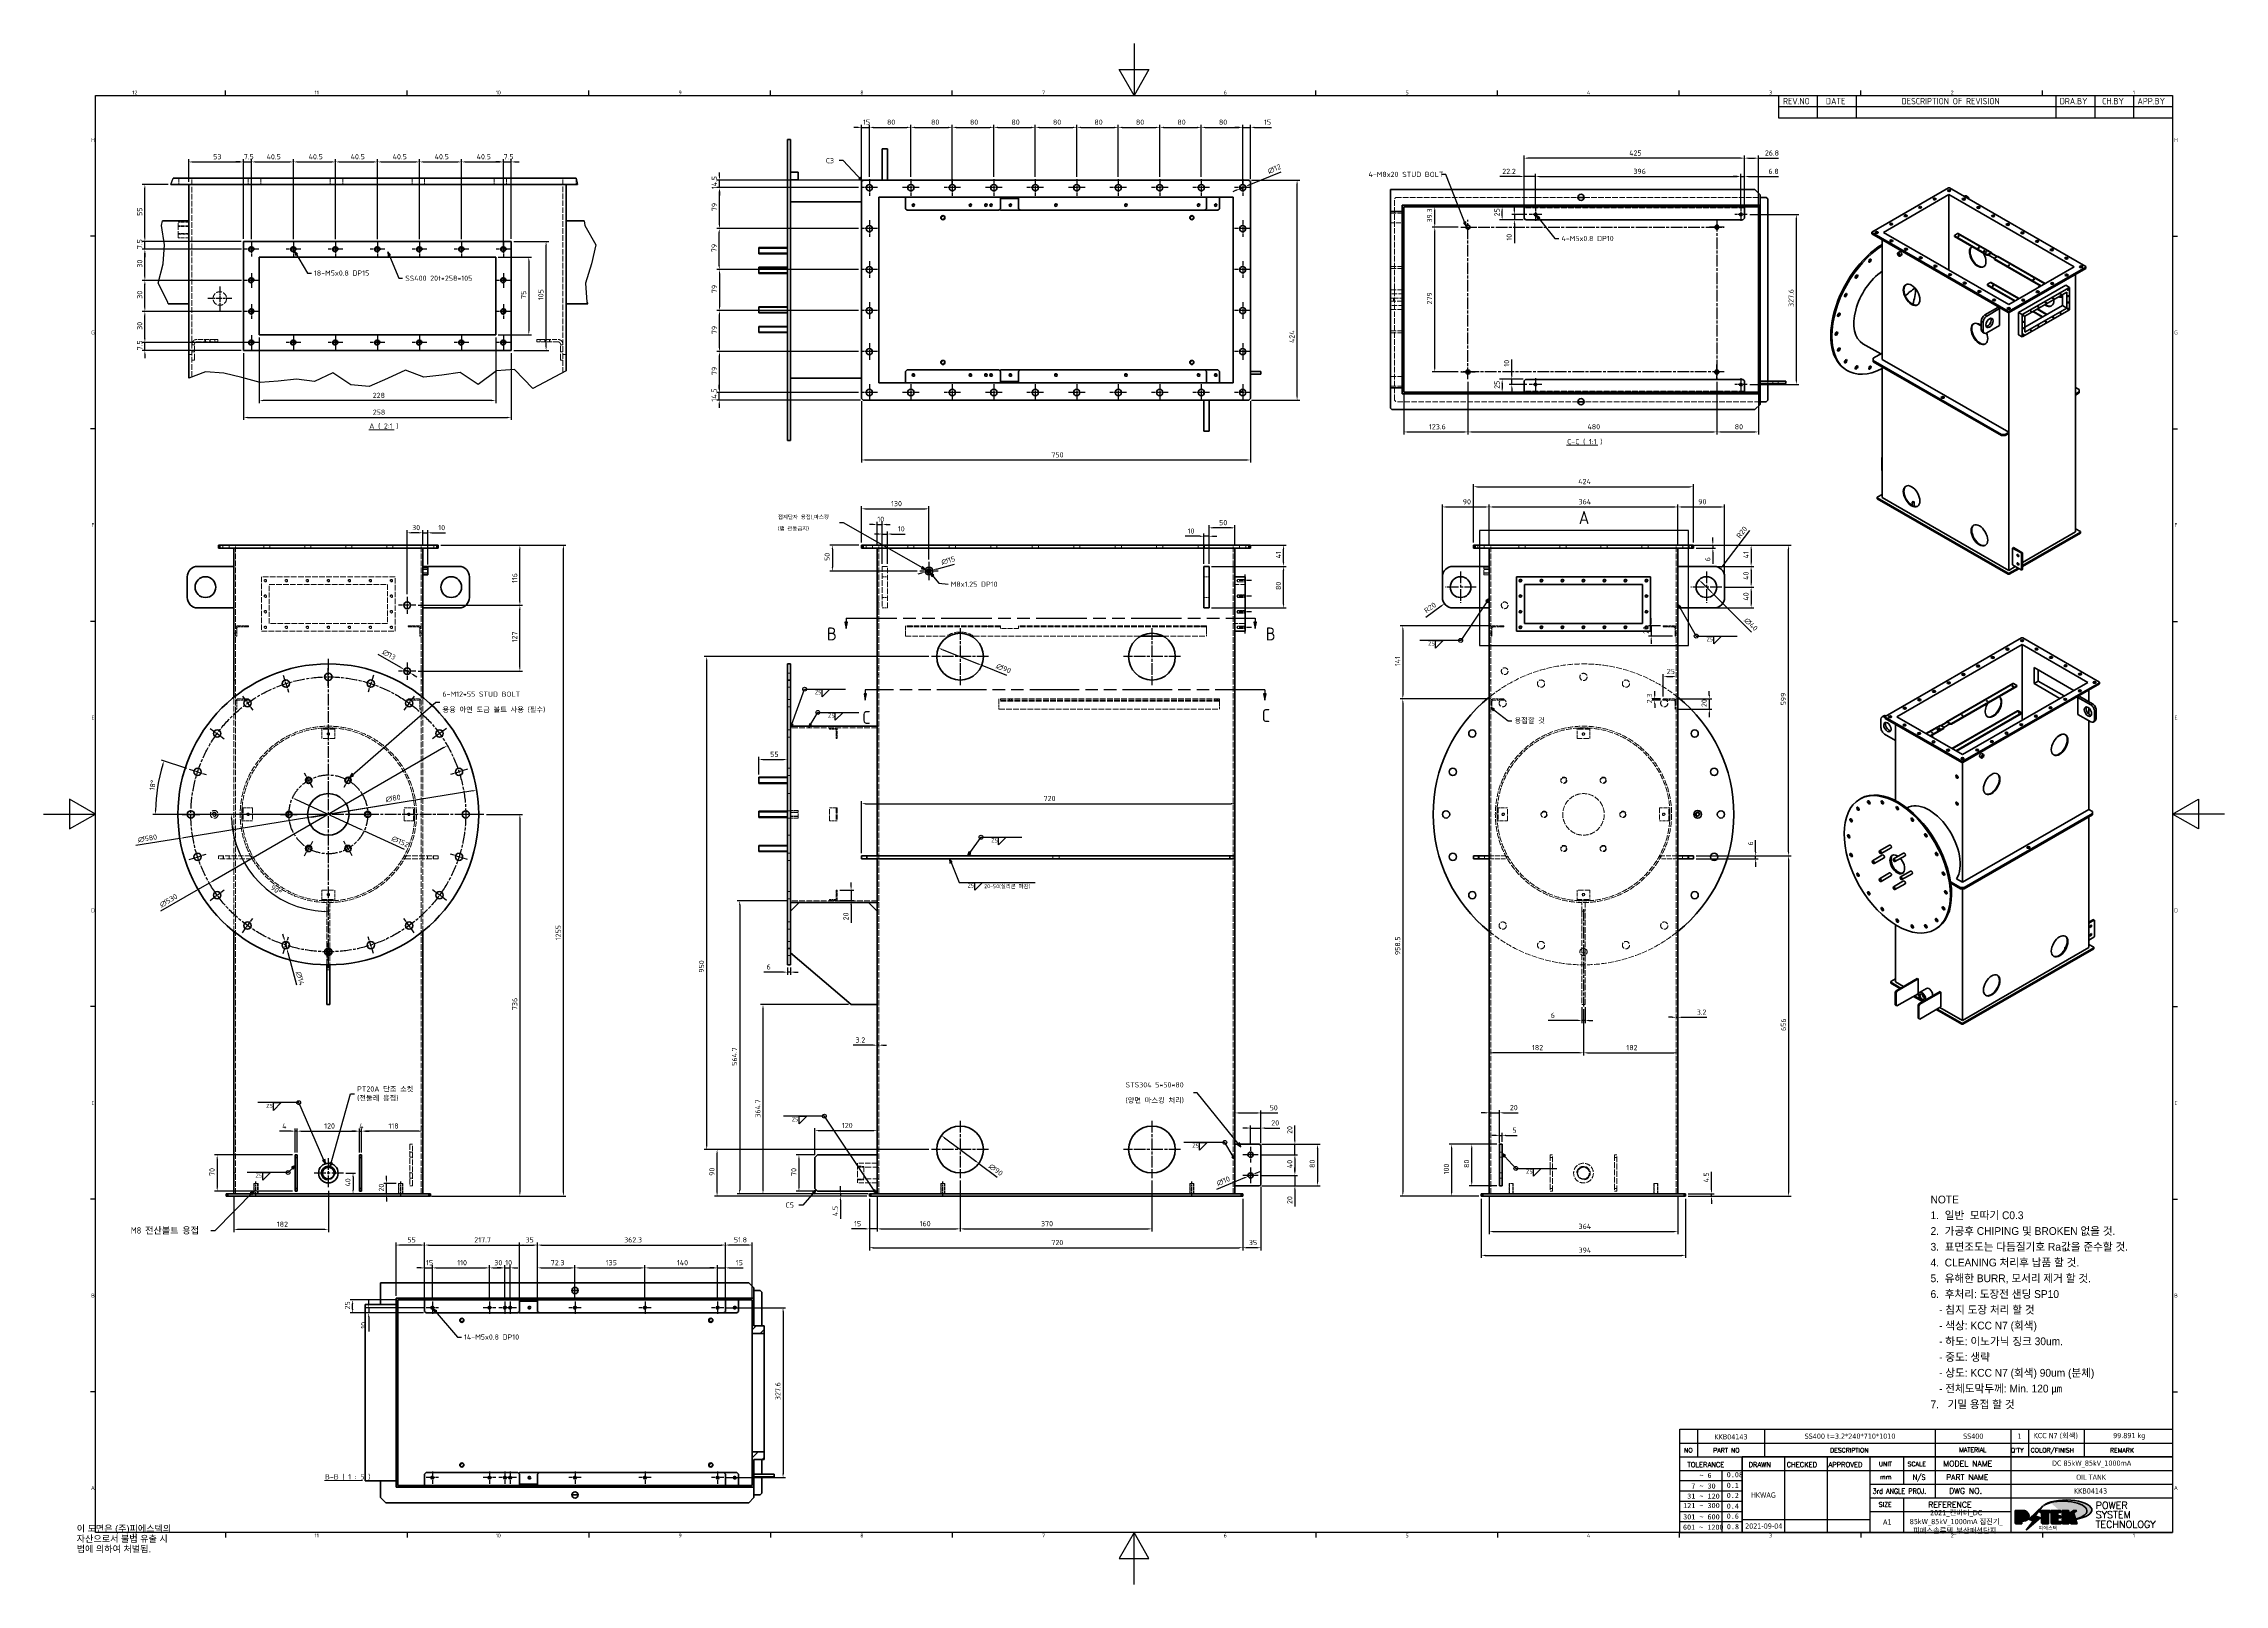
# Model space of a CAD drawing. Header units: millimetres. Extents: x 0 to 4205, y 0 to 2970.
import ezdxf
from ezdxf.enums import TextEntityAlignment as Align

# ---------------------------------------------------------------- set-up
doc = ezdxf.new("R2010")
doc.units = ezdxf.units.MM
doc.header["$LTSCALE"] = 5
for name, pattern in [('CHAIN', [0.3543, 0.2362, -0.0295, 0.0591, -0.0295]), ('DASHED', [0.2067, 0.1654, -0.0413]), ('DOUBLE_DASH_CHAIN', [1.2403, 0.6614, -0.0827, 0.1654, -0.0827, 0.1654, -0.0827])]:
    doc.linetypes.add(name, pattern=pattern)
doc.layers.get('0').update_dxf_attribs({"color": 3, "lineweight": 25})
for name, color, linetype, lineweight in [('가려진 것(ISO)', 2, 'DASHED', 18), ('가시적인 것(ISO)', 3, 'Continuous', 40), ('가시적인 좁은 것(ISO)', 3, 'Continuous', 35), ('경계(ISO)', 7, 'Continuous', 25), ('기호(ISO)', 5, 'Continuous', 25), ('끊기 선(JIS)', 7, 'Continuous', 25), ('단면선(ISO)', 7, 'CHAIN', 25), ('상세 경계(JIS)', 7, 'Continuous', 25), ('제목(ISO)', 5, 'Continuous', 50), ('중심 표식(ISO)', 1, 'Continuous', 25), ('중심선(ISO)', 1, 'Continuous', 25), ('치수(ISO)', 2, 'Continuous', 25), ('해치(ISO)', 7, 'Continuous', 18)]:
    doc.layers.add(name, color=color, linetype=linetype, lineweight=lineweight)
doc.styles.add('HAN_291', font='')
doc.styles.add('HAN_370', font='', dxfattribs={"width": 2})
doc.styles.add('ISO Proportiona M2B', font='isocp.shx')
doc.styles.add('ISO Proportional', font='arial.ttf')
doc.styles.add('RC_284', font='ROMANC.shx')
doc.styles.add('RC_287', font='ROMANC.shx')
doc.styles.add('RC_292', font='ROMANC.shx')
doc.styles.add('ROMANT_294', font='romant.shx')
doc.styles.add('문자 텍스트_PSTEK_POSCO', font='isocp.shx')
doc.styles.add('부품번호텍스트_PSTEK_POSCO', font='isocp.shx')
doc.styles.add('치수 텍스트_PSTEK_POSCO', font='isocp.shx')
doc.styles.add('텍스트 스타일198', font='tahoma.ttf')
doc.styles.add('텍스트 스타일333', font='ROMANC.shx', dxfattribs={"width": 0.8})
doc.styles.add('텍스트 스타일466', font='isocp.shx')
doc.styles.add('텍스트 스타일520', font='isocp.shx')
doc.styles.get('HAN_291').set_extended_font_data('GulimChe')
doc.styles.get('HAN_370').set_extended_font_data('GulimChe')
doc.dimstyles.new('치수_PSTEK_POSCO', dxfattribs={"dimscale": 5, "dimtxt": 2, "dimasz": 1.5, "dimexe": 1, "dimexo": 1, "dimgap": 1, "dimtad": 1, "dimrnd": 1e-08, "dimdsep": 46, "dimtxsty": '치수 텍스트_PSTEK_POSCO', "dimcen": 0.09, "dimdle": 10, "dimclrd": 7, "dimclre": 7, "dimclrt": 2, "dimadec": 1, "dimazin": 2, "dimtfac": 1, "dimtmove": 0, "dimatfit": 3, "dimldrblk": 'Filled-2', "dimfxl": 0, "dimtolj": 1, "dimlwd": -1, "dimlwe": -1, "dimarcsym": 0})
doc.dimstyles.new('치수_PSTEK_POSCO$7', dxfattribs={"dimscale": 5, "dimtxt": 2, "dimasz": 1.5, "dimexe": 1, "dimexo": 1, "dimgap": 1, "dimtad": 1, "dimrnd": 1e-08, "dimdsep": 46, "dimtxsty": '치수 텍스트_PSTEK_POSCO', "dimcen": 0.09, "dimdle": 10, "dimclrd": 7, "dimclre": 7, "dimclrt": 2, "dimadec": 1, "dimazin": 2, "dimtfac": 1, "dimtmove": 0, "dimatfit": 3, "dimldrblk": 'Filled-2', "dimfxl": 0, "dimtolj": 1, "dimlwd": -1, "dimlwe": -1, "dimarcsym": 0})
pattern_1 = [(45, (0, 0), (-11.22532, 11.22532), [])]

# ---------------------------------------------------------------- blocks, each defined once
blk = doc.blocks.new('경계 Default Border')
at = {"layer": '경계(ISO)'}
for p, q in [((70.08, 574), (70.08, 575.9)), ((140.17, 574), (140.17, 575.9)), ((210.25, 574), (210.25, 575.9)), ((280.33, 574), (280.33, 575.9)), ((350.42, 574), (350.42, 575.9)), ((490.58, 574), (490.58, 575.9)), ((560.67, 574), (560.67, 575.9)), ((630.75, 574), (630.75, 575.9)), ((700.83, 574), (700.83, 575.9)), ((770.92, 574), (770.92, 575.9)), ((20, 519.75), (18.1, 519.75)), ((821, 519.75), (822.9, 519.75)), ((20, 445.5), (18.1, 445.5)), ((821, 445.5), (822.9, 445.5)), ((20, 371.25), (18.1, 371.25)), ((821, 371.25), (822.9, 371.25)), ((20, 222.75), (18.1, 222.75)), ((821, 222.75), (822.9, 222.75)), ((20, 148.5), (18.1, 148.5)), ((821, 148.5), (822.9, 148.5)), ((20, 74.25), (18.1, 74.25)), ((821, 74.25), (822.9, 74.25)), ((70.08, 20), (70.08, 18.1)), ((140.17, 20), (140.17, 18.1)), ((210.25, 20), (210.25, 18.1)), ((280.33, 20), (280.33, 18.1)), ((350.42, 20), (350.42, 18.1)), ((490.58, 20), (490.58, 18.1)), ((560.67, 20), (560.67, 18.1)), ((630.75, 20), (630.75, 18.1)), ((700.83, 20), (700.83, 18.1)), ((770.92, 20), (770.92, 18.1))]:
    blk.add_line(p, q, dxfattribs=at)
at = {"layer": '경계(ISO)', "flags": 128}
for points in [[(420.5, 594), (420.5, 574), (414.73, 584), (426.27, 584), (420.5, 574)], [(20, 20), (20, 574), (821, 574), (821, 20), (20, 20)], [(0, 297), (20, 297), (10, 302.77), (10, 291.23), (20, 297)], [(841, 297), (821, 297), (831, 302.77), (831, 291.23), (821, 297)], [(420.5, 0), (420.5, 20), (414.73, 10), (426.27, 10), (420.5, 20)]]:
    blk.add_lwpolyline(points, dxfattribs=at)
at = {"layer": '경계(ISO)', "color": 2, "char_height": 1.5, "attachment_point": 7, "style": '문자 텍스트_PSTEK_POSCO'}
for s, insert in [('12', (34.2, 574.39)), ('11', (104.45, 574.4)), ('10', (174.37, 574.39)), ('9', (244.86, 574.39)), ('8', (314.95, 574.39)), ('7', (385.03, 574.4)), ('6', (455.11, 574.39)), ('5', (525.2, 574.39)), ('4', (595.2, 574.4)), ('3', (665.38, 574.39)), ('2', (735.44, 574.39)), ('1', (805.7, 574.4)), ('H', (18.34, 556.12)), ('H', (821.64, 556.12)), ('G', (18.34, 481.86)), ('G', (821.64, 481.86)), ('F', (18.42, 407.62)), ('F', (821.72, 407.62)), ('E', (18.42, 333.36)), ('E', (821.72, 333.36)), ('D', (18.34, 259.11)), ('D', (821.64, 259.11)), ('C', (18.42, 184.86)), ('C', (821.72, 184.86)), ('B', (18.34, 110.61)), ('B', (821.64, 110.61)), ('A', (18.26, 36.37)), ('A', (821.56, 36.37)), ('12', (34.2, 18.09)), ('11', (104.45, 18.1)), ('10', (174.37, 18.09)), ('9', (244.86, 18.09)), ('8', (314.95, 18.09)), ('7', (385.03, 18.1)), ('6', (455.11, 18.09)), ('5', (525.2, 18.09)), ('4', (595.2, 18.1)), ('3', (665.38, 18.09)), ('2', (735.44, 18.09)), ('1', (805.7, 18.1))]:
    blk.add_mtext(s, dxfattribs=dict(at, insert=insert))
blk = doc.blocks.new('제목 블록 PSTEK')
h = blk.add_hatch(color=1)
edge = h.paths.add_edge_path(flags=0)
edge.add_line((314.22, 19.61), (314.22, 17))
edge.add_line((314.22, 17), (314.35, 17))
edge.add_arc((314.35, 17.65), 0.651, 270, 360)
edge.add_line((315, 17.65), (315, 18.96))
edge.add_arc((314.35, 18.96), 0.651, 0, 90)
edge.add_line((314.35, 19.61), (314.22, 19.61))
edge = h.paths.add_edge_path()
edge.add_arc((314.98, 18.29), 1.97, 270, 450)
edge.add_line((314.98, 20.26), (311.77, 20.26))
edge.add_line((311.77, 20.26), (311.77, 15.34))
edge.add_line((311.77, 15.34), (314.22, 15.34))
edge.add_line((314.22, 15.34), (314.22, 16.32))
edge.add_line((314.22, 16.32), (314.98, 16.32))
h = blk.add_hatch(color=252)
edge = h.paths.add_edge_path()
edge.add_arc((314.98, 18.29), 1.97, 270, 406.82787)
edge.add_arc((315.16, 18.14), 1.97, -90, 53.56098, ccw=False)
edge.add_line((315.16, 16.17), (314.4, 16.17))
edge.add_line((314.4, 16.17), (314.4, 15.19))
edge.add_line((314.4, 15.19), (311.94, 15.19))
edge.add_line((311.94, 15.19), (311.94, 15.34))
edge.add_line((311.94, 15.34), (314.22, 15.34))
edge.add_line((314.22, 15.34), (314.22, 16.32))
edge.add_line((314.22, 16.32), (314.98, 16.32))
h = blk.add_hatch(color=252)
edge = h.paths.add_edge_path()
edge.add_line((314.4, 19.46), (314.53, 19.46))
edge.add_arc((314.53, 18.81), 0.651, 60.41893, 90, ccw=False)
edge.add_arc((314.35, 18.96), 0.651, 39.96992, 90)
edge.add_line((314.35, 19.61), (314.22, 19.61))
edge.add_line((314.22, 19.61), (314.22, 17))
edge.add_line((314.22, 17), (314.35, 17))
edge.add_arc((314.35, 17.65), 0.651, 270, 274.69308)
edge.add_line((314.4, 17), (314.4, 19.46))
for color, points in [(252, [(317.22, 17.06), (322.03, 21.63), (322.28, 21.94), (317.05, 16.98), (318.75, 16.19), (316, 12.72), (316.34, 13), (318.92, 16.27)]), (5, [(321.62, 17.42), (319.53, 18.25), (322.45, 22.02), (317.22, 17.06), (318.92, 16.27), (316.17, 12.8)]), (1, [(324.48, 19.61), (325.24, 19.61), (325.24, 20.26), (321.23, 20.26), (321.23, 19.61), (321.98, 19.61), (321.98, 15.34), (324.48, 15.34)]), (252, [(321.98, 19.61), (321.4, 19.61), (321.4, 19.46), (321.98, 19.46)]), (252, [(324.66, 19.46), (325.42, 19.46), (325.42, 20.11), (325.24, 20.11), (325.24, 19.61), (324.48, 19.61), (324.48, 15.34), (322.16, 15.34), (322.16, 15.19), (324.66, 15.19)]), (1, [(329.23, 20.26), (325.66, 20.26), (325.66, 15.34), (329.36, 15.34), (329.36, 15.99), (328.11, 15.99), (328.11, 17.56), (329.23, 17.56), (329.23, 18.26), (328.11, 18.26), (328.11, 19.61), (329.23, 19.61)]), (252, [(328.29, 19.46), (329.41, 19.46), (329.41, 20.11), (329.23, 20.11), (329.23, 19.61), (328.11, 19.61), (328.11, 18.26), (328.29, 18.26)]), (252, [(328.29, 17.42), (329.41, 17.42), (329.41, 18.11), (329.23, 18.11), (329.23, 17.56), (328.11, 17.56), (328.11, 15.99), (328.29, 15.99)]), (1, [(332.33, 20.26), (329.86, 20.26), (329.86, 15.34), (332.33, 15.34), (332.33, 17.43), (333.07, 15.34), (335.49, 15.34), (334.25, 19.31), (335.44, 20.26), (334.31, 20.26), (332.33, 19)]), (252, [(332.51, 16.93), (332.33, 17.43), (332.33, 15.34), (330.04, 15.34), (330.04, 15.19), (332.51, 15.19)]), (252, [(332.51, 20.11), (332.33, 20.11), (332.33, 19), (332.51, 19.11)]), (252, [(335.62, 20.11), (335.25, 20.11), (334.25, 19.31), (335.49, 15.34), (333.2, 15.34), (333.25, 15.19), (335.66, 15.19), (334.43, 19.16)]), (252, [(329.54, 15.85), (329.36, 15.85), (329.36, 15.34), (325.83, 15.34), (325.83, 15.19), (329.54, 15.19)])]:
    blk.add_hatch(color=color).paths.add_polyline_path(points)
at = {"layer": '해치(ISO)', "true_color": 0x27d1fc}
h = blk.add_hatch(color=140, dxfattribs=at)
edge = h.paths.add_edge_path()
edge.add_ellipse((330.37, 20.16), major_axis=(9.1, 0), ratio=0.40699, start_angle=301.30985, end_angle=507.74369)
edge.add_ellipse((331.53, 20.46), major_axis=(-9.82, 0), ratio=0.39426, start_angle=111.51207, end_angle=334.47025, ccw=False)
edge.add_line((335.14, 16.86), (335.1, 16.99))
at = {"color": 180}
for p, q in [((182.48, 11.79), (182.48, 51.57)), ((182.48, 51.57), (372.48, 51.57)), ((189.27, 51.57), (189.27, 41.01)), ((215.22, 41.01), (215.22, 51.57)), ((280.88, 51.57), (280.88, 41.01)), ((310.09, 51.57), (310.09, 41.01)), ((316.9, 51.57), (316.9, 41.01)), ((338.46, 51.57), (338.46, 41.01)), ((372.48, 51.57), (372.48, 11.79)), ((182.48, 46.29), (372.48, 46.29)), ((182.48, 41.01), (206.45, 41.01)), ((182.48, 35.73), (206.45, 35.73)), ((198.86, 12.03), (198.86, 35.73)), ((206.45, 35.73), (372.48, 35.73)), ((222.94, 11.79), (222.94, 41.01)), ((239.43, 11.79), (239.43, 41.01)), ((255.92, 11.79), (255.92, 41.01)), ((268.69, 41.01), (268.69, 30.45)), ((280.88, 41.01), (280.88, 25.17)), ((310.09, 41.01), (310.09, 11.79)), ((182.48, 31.78), (206.45, 31.78)), ((182.48, 27.83), (206.45, 27.83)), ((255.92, 30.45), (372.48, 30.45)), ((182.48, 23.88), (206.45, 23.88)), ((182.48, 19.93), (206.45, 19.93)), ((255.92, 25.17), (372.48, 25.17)), ((255.92, 19.89), (310.09, 19.89)), ((268.69, 25.17), (268.69, 11.79)), ((182.48, 15.98), (206.45, 15.98)), ((182.48, 11.79), (372.48, 11.79)), ((206.45, 16.74), (255.92, 16.74))]:
    blk.add_line(p, q, dxfattribs=at)
at = {"color": 7, "lineweight": 50}
for p, q in [((206.45, 11.79), (206.45, 41.01)), ((206.45, 41.01), (372.48, 41.01))]:
    blk.add_line(p, q, dxfattribs=at)
at = {"color": 7}
for p, q in [((314.98, 20.26), (311.77, 20.26)), ((311.77, 20.26), (311.77, 15.34)), ((314.98, 20.26), (311.77, 20.26)), ((311.77, 20.26), (311.77, 15.34)), ((314.22, 17), (314.22, 19.61)), ((314.22, 19.61), (314.35, 19.61)), ((314.35, 19.61), (314.22, 19.61)), ((314.22, 19.61), (314.22, 17)), ((314.22, 17), (314.22, 19.61)), ((314.22, 19.61), (314.35, 19.61)), ((314.35, 17), (314.22, 17)), ((314.22, 17), (314.35, 17)), ((314.35, 17), (314.22, 17)), ((314.4, 19.46), (314.53, 19.46)), ((314.4, 17), (314.4, 19.46)), ((315, 18.96), (315, 17.65)), ((315, 18.96), (315, 17.65)), ((316.17, 12.8), (321.62, 17.42)), ((322.28, 21.94), (317.05, 16.98)), ((317.05, 16.98), (318.75, 16.19)), ((322.45, 22.02), (317.22, 17.06)), ((317.22, 17.06), (322.03, 21.63)), ((318.92, 16.27), (317.22, 17.06)), ((317.22, 17.06), (318.92, 16.27)), ((319.53, 18.25), (322.45, 22.02)), ((321.62, 17.42), (319.53, 18.25)), ((325.24, 20.26), (321.23, 20.26)), ((321.23, 20.26), (321.23, 19.61)), ((325.24, 20.26), (321.23, 20.26)), ((321.23, 20.26), (321.23, 19.61)), ((321.23, 19.61), (321.98, 19.61)), ((321.23, 19.61), (321.98, 19.61)), ((321.4, 19.61), (321.4, 19.46)), ((321.98, 19.61), (321.4, 19.61)), ((321.4, 19.46), (321.98, 19.46)), ((321.98, 19.61), (321.98, 15.34)), ((321.98, 19.46), (321.98, 19.61)), ((321.98, 19.61), (321.98, 15.34)), ((322.03, 21.63), (322.28, 21.94)), ((324.48, 19.61), (325.24, 19.61)), ((324.48, 15.34), (324.48, 19.61)), ((325.24, 19.61), (324.48, 19.61)), ((324.48, 19.61), (324.48, 15.34)), ((324.48, 19.61), (325.24, 19.61)), ((324.48, 15.34), (324.48, 19.61)), ((324.66, 19.46), (325.42, 19.46)), ((324.66, 15.19), (324.66, 19.46)), ((325.24, 19.61), (325.24, 20.26)), ((325.24, 19.61), (325.24, 20.26)), ((325.42, 20.11), (325.24, 20.11)), ((325.24, 20.11), (325.24, 19.61)), ((325.42, 19.46), (325.42, 20.11)), ((329.23, 20.26), (325.66, 20.26)), ((325.66, 20.26), (325.66, 15.34)), ((325.66, 20.26), (325.66, 15.34)), ((329.23, 20.26), (325.66, 20.26)), ((328.11, 18.26), (328.11, 19.61)), ((328.11, 19.61), (329.23, 19.61)), ((329.23, 19.61), (328.11, 19.61)), ((328.11, 19.61), (328.11, 18.26)), ((328.11, 18.26), (328.11, 19.61)), ((328.11, 19.61), (329.23, 19.61)), ((329.23, 18.26), (328.11, 18.26)), ((328.11, 18.26), (328.29, 18.26)), ((329.23, 18.26), (328.11, 18.26)), ((328.11, 17.56), (329.23, 17.56)), ((328.11, 15.99), (328.11, 17.56)), ((329.23, 17.56), (328.11, 17.56)), ((328.11, 17.56), (328.11, 15.99)), ((328.11, 17.56), (329.23, 17.56)), ((328.11, 15.99), (328.11, 17.56)), ((328.29, 18.26), (328.29, 19.46)), ((328.29, 19.46), (329.41, 19.46)), ((328.29, 15.99), (328.29, 17.42)), ((328.29, 17.42), (329.41, 17.42)), ((329.23, 19.61), (329.23, 20.26)), ((329.23, 19.61), (329.23, 20.26)), ((329.41, 20.11), (329.23, 20.11)), ((329.23, 20.11), (329.23, 19.61)), ((329.23, 17.56), (329.23, 18.26)), ((329.23, 17.56), (329.23, 18.26)), ((329.41, 18.11), (329.23, 18.11)), ((329.23, 18.11), (329.23, 17.56)), ((329.41, 19.46), (329.41, 20.11)), ((329.41, 17.42), (329.41, 18.11)), ((332.33, 20.26), (329.86, 20.26)), ((329.86, 20.26), (329.86, 15.34)), ((329.86, 20.26), (329.86, 15.34)), ((332.33, 20.26), (329.86, 20.26)), ((334.31, 20.26), (332.33, 19)), ((332.33, 19), (332.33, 20.26)), ((334.31, 20.26), (332.33, 19)), ((332.33, 19), (332.33, 20.26)), ((332.51, 20.11), (332.33, 20.11)), ((332.33, 20.11), (332.33, 19)), ((332.33, 19), (332.51, 19.11)), ((332.33, 17.43), (333.07, 15.34)), ((332.33, 15.34), (332.33, 17.43)), ((332.51, 16.93), (332.33, 17.43)), ((332.33, 17.43), (332.33, 15.34)), ((332.33, 17.43), (333.07, 15.34)), ((332.33, 15.34), (332.33, 17.43)), ((332.51, 19.11), (332.51, 20.11)), ((332.51, 15.19), (332.51, 16.93)), ((334.25, 19.31), (335.44, 20.26)), ((334.25, 19.31), (335.44, 20.26)), ((335.25, 20.11), (334.25, 19.31)), ((335.49, 15.34), (334.25, 19.31)), ((334.25, 19.31), (335.49, 15.34)), ((335.49, 15.34), (334.25, 19.31)), ((335.44, 20.26), (334.31, 20.26)), ((335.44, 20.26), (334.31, 20.26)), ((334.43, 19.16), (335.62, 20.11)), ((335.66, 15.19), (334.43, 19.16)), ((335.62, 20.11), (335.25, 20.11)), ((345.04, 17.5), (344.99, 17.69)), ((311.77, 15.34), (314.22, 15.34)), ((311.77, 15.34), (314.22, 15.34)), ((314.22, 15.34), (311.94, 15.34)), ((311.94, 15.34), (311.94, 15.19)), ((311.94, 15.19), (314.4, 15.19)), ((314.22, 16.32), (314.98, 16.32)), ((314.22, 15.34), (314.22, 16.32)), ((314.98, 16.32), (314.22, 16.32)), ((314.22, 16.32), (314.22, 15.34)), ((314.22, 16.32), (314.98, 16.32)), ((314.22, 15.34), (314.22, 16.32)), ((314.4, 16.17), (315.16, 16.17)), ((314.4, 15.19), (314.4, 16.17)), ((318.75, 16.19), (316, 12.72)), ((316, 12.72), (316.34, 13)), ((318.92, 16.27), (316.17, 12.8)), ((316.34, 13), (318.92, 16.27)), ((321.98, 15.34), (324.48, 15.34)), ((321.98, 15.34), (324.48, 15.34)), ((324.48, 15.34), (322.16, 15.34)), ((322.16, 15.34), (322.16, 15.19)), ((322.16, 15.19), (324.66, 15.19)), ((325.66, 15.34), (329.36, 15.34)), ((325.66, 15.34), (329.36, 15.34)), ((329.36, 15.34), (325.83, 15.34)), ((325.83, 15.34), (325.83, 15.19)), ((325.83, 15.19), (329.54, 15.19)), ((329.36, 15.99), (328.11, 15.99)), ((328.11, 15.99), (328.29, 15.99)), ((329.36, 15.99), (328.11, 15.99)), ((329.36, 15.34), (329.36, 15.99)), ((329.36, 15.34), (329.36, 15.99)), ((329.54, 15.85), (329.36, 15.85)), ((329.36, 15.85), (329.36, 15.34)), ((329.54, 15.19), (329.54, 15.85)), ((329.86, 15.34), (332.33, 15.34)), ((329.86, 15.34), (332.33, 15.34)), ((332.33, 15.34), (330.04, 15.34)), ((330.04, 15.34), (330.04, 15.19)), ((330.04, 15.19), (332.51, 15.19)), ((333.07, 15.34), (335.49, 15.34)), ((333.07, 15.34), (335.49, 15.34)), ((335.49, 15.34), (333.2, 15.34)), ((333.2, 15.34), (333.25, 15.19)), ((333.25, 15.19), (335.66, 15.19))]:
    blk.add_line(p, q, dxfattribs=at)
at = {"color": 1}
for p, q in [((314.98, 20.26), (311.77, 20.26)), ((311.77, 20.26), (311.77, 15.34)), ((314.22, 17), (314.22, 19.61)), ((314.22, 19.61), (314.35, 19.61)), ((314.35, 17), (314.22, 17)), ((315, 18.96), (315, 17.65)), ((325.24, 20.26), (321.23, 20.26)), ((321.23, 20.26), (321.23, 19.61)), ((321.23, 19.61), (321.98, 19.61)), ((321.98, 19.61), (321.98, 15.34)), ((324.48, 19.61), (325.24, 19.61)), ((324.48, 15.34), (324.48, 19.61)), ((325.24, 19.61), (325.24, 20.26)), ((329.23, 20.26), (325.66, 20.26)), ((325.66, 20.26), (325.66, 15.34)), ((328.11, 18.26), (328.11, 19.61)), ((328.11, 19.61), (329.23, 19.61)), ((329.23, 18.26), (328.11, 18.26)), ((328.11, 17.56), (329.23, 17.56)), ((328.11, 15.99), (328.11, 17.56)), ((329.23, 19.61), (329.23, 20.26)), ((329.23, 17.56), (329.23, 18.26)), ((332.33, 20.26), (329.86, 20.26)), ((329.86, 20.26), (329.86, 15.34)), ((334.31, 20.26), (332.33, 19)), ((332.33, 19), (332.33, 20.26)), ((332.33, 17.43), (333.07, 15.34)), ((332.33, 15.34), (332.33, 17.43)), ((334.25, 19.31), (335.44, 20.26)), ((335.49, 15.34), (334.25, 19.31)), ((335.44, 20.26), (334.31, 20.26)), ((311.77, 15.34), (314.22, 15.34)), ((314.22, 16.32), (314.98, 16.32)), ((314.22, 15.34), (314.22, 16.32)), ((321.98, 15.34), (324.48, 15.34)), ((325.66, 15.34), (329.36, 15.34)), ((329.36, 15.99), (328.11, 15.99)), ((329.36, 15.34), (329.36, 15.99)), ((329.86, 15.34), (332.33, 15.34)), ((333.07, 15.34), (335.49, 15.34))]:
    blk.add_line(p, q, dxfattribs=at)
at = {"color": 5}
for p, q in [((316.17, 12.8), (321.62, 17.42)), ((322.45, 22.02), (317.22, 17.06)), ((317.22, 17.06), (318.92, 16.27)), ((319.53, 18.25), (322.45, 22.02)), ((321.62, 17.42), (319.53, 18.25)), ((318.92, 16.27), (316.17, 12.8))]:
    blk.add_line(p, q, dxfattribs=at)
at = {"color": 7}
for centre, radius, start, end in [((314.35, 18.96), 0.651, 0, 90), ((314.35, 18.96), 0.651, 39.96992, 90), ((314.35, 18.96), 0.651, 0, 90), ((314.35, 17.65), 0.651, 270, 0), ((314.35, 17.65), 0.651, 270, 0), ((314.35, 17.65), 0.651, 270, 274.69308), ((314.53, 18.81), 0.651, 60.41893, 90), ((314.98, 18.29), 1.97, 270, 90), ((314.98, 18.29), 1.97, 270, 90), ((314.98, 18.29), 1.97, 270, 46.82787), ((315.16, 18.14), 1.97, 270, 53.56098)]:
    blk.add_arc(centre, radius, start, end, dxfattribs=at)
at = {"color": 1}
for centre, radius, start, end in [((314.35, 18.96), 0.651, 0, 90), ((314.35, 17.65), 0.651, 270, 0), ((314.98, 18.29), 1.97, 270, 90)]:
    blk.add_arc(centre, radius, start, end, dxfattribs=at)
at = {"layer": '제목(ISO)', "lineweight": 18}
blk.add_line((182.48, 35.73), (182.48, 11.79), dxfattribs=at)
at = {"layer": '제목(ISO)'}
for p, q in [((314.98, 20.26), (311.77, 20.26)), ((311.77, 20.26), (311.77, 15.34)), ((314.22, 17), (314.22, 19.61)), ((314.22, 19.61), (314.35, 19.61)), ((314.35, 19.61), (314.22, 19.61)), ((314.22, 19.61), (314.22, 17)), ((314.35, 17), (314.22, 17)), ((314.22, 17), (314.35, 17)), ((314.4, 19.46), (314.53, 19.46)), ((314.4, 17), (314.4, 19.46)), ((315, 18.96), (315, 17.65)), ((316.17, 12.8), (321.62, 17.42)), ((322.28, 21.94), (317.05, 16.98)), ((317.05, 16.98), (318.75, 16.19)), ((322.45, 22.02), (317.22, 17.06)), ((317.22, 17.06), (322.03, 21.63)), ((317.22, 17.06), (318.92, 16.27)), ((318.92, 16.27), (317.22, 17.06)), ((319.53, 18.25), (322.45, 22.02)), ((321.62, 17.42), (319.53, 18.25)), ((325.24, 20.26), (321.23, 20.26)), ((321.23, 20.26), (321.23, 19.61)), ((321.23, 19.61), (321.98, 19.61)), ((321.98, 19.61), (321.4, 19.61)), ((321.4, 19.61), (321.4, 19.46)), ((321.4, 19.46), (321.98, 19.46)), ((321.98, 19.61), (321.98, 15.34)), ((321.98, 19.46), (321.98, 19.61)), ((322.03, 21.63), (322.28, 21.94)), ((324.48, 19.61), (325.24, 19.61)), ((324.48, 15.34), (324.48, 19.61)), ((325.24, 19.61), (324.48, 19.61)), ((324.48, 19.61), (324.48, 15.34)), ((324.66, 19.46), (325.42, 19.46)), ((324.66, 15.19), (324.66, 19.46)), ((325.24, 19.61), (325.24, 20.26)), ((325.42, 20.11), (325.24, 20.11)), ((325.24, 20.11), (325.24, 19.61)), ((325.42, 19.46), (325.42, 20.11)), ((329.23, 20.26), (325.66, 20.26)), ((325.66, 20.26), (325.66, 15.34)), ((328.11, 18.26), (328.11, 19.61)), ((328.11, 19.61), (329.23, 19.61)), ((329.23, 19.61), (328.11, 19.61)), ((328.11, 19.61), (328.11, 18.26)), ((329.23, 18.26), (328.11, 18.26)), ((328.11, 18.26), (328.29, 18.26)), ((328.11, 15.99), (328.11, 17.56)), ((328.11, 17.56), (329.23, 17.56)), ((329.23, 17.56), (328.11, 17.56)), ((328.11, 17.56), (328.11, 15.99)), ((328.29, 19.46), (329.41, 19.46)), ((328.29, 18.26), (328.29, 19.46)), ((328.29, 17.42), (329.41, 17.42)), ((328.29, 15.99), (328.29, 17.42)), ((329.23, 19.61), (329.23, 20.26)), ((329.41, 20.11), (329.23, 20.11)), ((329.23, 20.11), (329.23, 19.61)), ((329.23, 17.56), (329.23, 18.26)), ((329.41, 18.11), (329.23, 18.11)), ((329.23, 18.11), (329.23, 17.56)), ((329.41, 19.46), (329.41, 20.11)), ((329.41, 17.42), (329.41, 18.11)), ((332.33, 20.26), (329.86, 20.26)), ((329.86, 20.26), (329.86, 15.34)), ((334.31, 20.26), (332.33, 19)), ((332.33, 19), (332.33, 20.26)), ((332.51, 20.11), (332.33, 20.11)), ((332.33, 20.11), (332.33, 19)), ((332.33, 19), (332.51, 19.11)), ((332.33, 15.34), (332.33, 17.43)), ((332.33, 17.43), (333.07, 15.34)), ((332.51, 16.93), (332.33, 17.43)), ((332.33, 17.43), (332.33, 15.34)), ((332.51, 19.11), (332.51, 20.11)), ((332.51, 15.19), (332.51, 16.93)), ((334.25, 19.31), (335.44, 20.26)), ((335.25, 20.11), (334.25, 19.31)), ((335.49, 15.34), (334.25, 19.31)), ((334.25, 19.31), (335.49, 15.34)), ((335.44, 20.26), (334.31, 20.26)), ((334.43, 19.16), (335.62, 20.11)), ((335.66, 15.19), (334.43, 19.16)), ((335.62, 20.11), (335.25, 20.11)), ((311.77, 15.34), (314.22, 15.34)), ((314.22, 15.34), (311.94, 15.34)), ((311.94, 15.34), (311.94, 15.19)), ((311.94, 15.19), (314.4, 15.19)), ((314.22, 15.34), (314.22, 16.32)), ((314.22, 16.32), (314.98, 16.32)), ((314.98, 16.32), (314.22, 16.32)), ((314.22, 16.32), (314.22, 15.34)), ((314.4, 15.19), (314.4, 16.17)), ((314.4, 16.17), (315.16, 16.17)), ((318.75, 16.19), (316, 12.72)), ((316, 12.72), (316.34, 13)), ((318.92, 16.27), (316.17, 12.8)), ((316.34, 13), (318.92, 16.27)), ((321.98, 15.34), (324.48, 15.34)), ((324.48, 15.34), (322.16, 15.34)), ((322.16, 15.34), (322.16, 15.19)), ((322.16, 15.19), (324.66, 15.19)), ((325.66, 15.34), (329.36, 15.34)), ((329.36, 15.34), (325.83, 15.34)), ((325.83, 15.34), (325.83, 15.19)), ((325.83, 15.19), (329.54, 15.19)), ((329.36, 15.99), (328.11, 15.99)), ((328.11, 15.99), (328.29, 15.99)), ((329.36, 15.34), (329.36, 15.99)), ((329.54, 15.85), (329.36, 15.85)), ((329.36, 15.85), (329.36, 15.34)), ((329.54, 15.19), (329.54, 15.85)), ((329.86, 15.34), (332.33, 15.34)), ((332.33, 15.34), (330.04, 15.34)), ((330.04, 15.34), (330.04, 15.19)), ((330.04, 15.19), (332.51, 15.19)), ((333.07, 15.34), (335.49, 15.34)), ((335.49, 15.34), (333.2, 15.34)), ((333.2, 15.34), (333.25, 15.19)), ((333.25, 15.19), (335.66, 15.19))]:
    blk.add_line(p, q, dxfattribs=at)
at = {"layer": '제목(ISO)', "color": 4}
blk.add_line((335.14, 16.86), (335.1, 16.99), dxfattribs=at)
at = {"layer": '제목(ISO)'}
for centre, radius, start, end in [((314.35, 18.96), 0.651, 0, 90), ((314.35, 18.96), 0.651, 39.96992, 90), ((314.35, 17.65), 0.651, 270, 0), ((314.35, 17.65), 0.651, 270, 274.69308), ((314.53, 18.81), 0.651, 60.41893, 90), ((314.98, 18.29), 1.97, 46.82787, 90), ((314.98, 18.29), 1.97, 270, 46.82787), ((314.98, 18.29), 1.97, 270, 46.82787), ((315.16, 18.14), 1.97, 270, 53.56098)]:
    blk.add_arc(centre, radius, start, end, dxfattribs=at)
at = {"layer": '제목(ISO)', "color": 4}
for centre, major_axis, ratio, start_param, end_param in [((331.53, 20.46), (9.82, 0), 0.39426, 5.087845, 8.9792), ((330.37, 20.16), (9.1, 0), 0.40699, 5.258849, 8.861799)]:
    blk.add_ellipse(centre, major_axis=major_axis, ratio=ratio, start_param=start_param, end_param=end_param, dxfattribs=at)
at = {"color": 2}
for s, height, style, p in [('NO', 1.742, 'RC_284', (184.14, 42.62)), ('PART NO', 1.742, 'RC_284', (195.34, 42.62)), ('DESCRIPTION', 1.7424, 'RC_284', (240.4, 42.62)), ("Q'TY", 1.742, 'RC_284', (310.14, 42.62)), ('COLOR/FINISH', 1.7424, 'RC_284', (317.77, 42.62)), ('REMARK', 1.742, 'RC_284', (348.35, 42.62)), (' TOLERANCE', 1.9, 'RC_287', (184.09, 37.01)), ('    ~ 6', 2, 'HAN_291', (183.77, 32.82)), ('0.08', 2, 'HAN_291', (200.55, 33.1)), ('DRAWN', 1.9, 'RC_287', (208.98, 37.01)), ('CHECKED', 1.9, 'RC_287', (223.69, 37.01)), ('APPROVED', 1.9, 'RC_287', (239.78, 37.01)), ('UNIT', 1.742, 'RC_284', (259.17, 37.34)), ('SCALE', 1.742, 'RC_284', (270.29, 37.34)), ('MODEL NAME', 2.178, 'RC_292', (284.1, 37.25)), ('PART NAME', 2.178, 'RC_292', (285.14, 32.03)), (' 31 ~ 120', 2, 'HAN_291', (183.77, 24.83)), ('  7 ~ 30', 2, 'HAN_291', (183.77, 28.71)), ('0.1', 2, 'HAN_291', (200.55, 28.99)), ('0.2', 2, 'HAN_291', (200.55, 25.11)), ('mm', 1.742, 'RC_284', (259.65, 32.35)), (' DWG NO.', 2.178, 'RC_292', (284.81, 26.75)), ('301 ~ 600', 2, 'HAN_291', (183.77, 16.83)), ('121 ~ 300', 2, 'HAN_291', (183.77, 21.21)), ('0.4', 2, 'HAN_291', (200.55, 21)), ('0.6', 2, 'HAN_291', (200.55, 17.12)), ('SIZE', 1.742, 'RC_284', (259.17, 21.69)), ('REFERENCE', 2.178, 'RC_292', (278.27, 21.43)), ('601 ~ 1200', 2, 'HAN_291', (183.68, 12.85)), ('0.8', 2, 'HAN_291', (200.61, 13.06))]:
    blk.add_text(s, height=height, dxfattribs=dict(at, style=style)).set_placement(p)
at = {"color": 2, "style": 'RC_284'}
blk.add_text('MATERIAL', height=1.742, dxfattribs=at).set_placement((295.48, 43.65), align=Align.MIDDLE_CENTER)
at = {"color": 7, "style": '텍스트 스타일333', "width": 0.8}
blk.add_text('N/S', height=2, dxfattribs=at).set_placement((274.78, 33.09), align=Align.MIDDLE_CENTER)
at = {"color": 2, "style": '텍스트 스타일333', "width": 0.8}
blk.add_text('3rd ANGLE PROJ.', height=2, dxfattribs=at).set_placement((256.84, 26.76))
at = {"color": 7, "style": 'ROMANT_294'}
for s, p in [('POWER', (342.83, 20.97)), ('SYSTEM', (342.83, 17.33)), ('TECHNOLOGY', (342.83, 13.57))]:
    blk.add_text(s, height=2.7, dxfattribs=at).set_placement(p)
at = {"color": 7, "insert": (320.85, 14.21), "char_height": 1.4, "attachment_point": 1, "line_spacing_factor": 0.332, "style": 'HAN_370'}
blk.add_mtext('\\fHY견고딕|b0|i0;\\H1.4000;피에스텍', dxfattribs=at)
at = {"layer": '제목(ISO)', "style": '텍스트 스타일198'}
for tag, p in [('부품_번호_001', (195.81, 47.68)), ('설명_001', (230.61, 47.92)), ('재질_001', (291.7, 47.93)), ("3._Q'TY_001", (312.71, 47.92)), ('4._COLOR_001', (318.88, 48.16)), ('질량\\P3;_001', (349.56, 48.16)), ('1._MODEL_NAME_001', (326.02, 37.52)), ('제목_001', (335.31, 32.12)), ('설계자_001', (209.94, 25.23)), ('부품_번호_001', (334.47, 26.81)), ('시트_크기_001', (260.84, 14.83)), ('프로젝트_002', (271.14, 15.01)), ('프로젝트_001', (278.97, 18.44)), ('작성_날짜_001', (207.65, 13.27)), ('프로젝트_003', (272.4, 11.55))]:
    blk.add_attdef(tag, p, '', height=2, dxfattribs=at)
for tag, p in [('점검자', (231.18, 26.23)), ('엔지니어링_승인자', (247.67, 26.23)), ('점검_날짜', (231.18, 14.27)), ('엔지니어링_승인_날짜', (247.67, 14.27))]:
    blk.add_attdef(tag, text='', height=2, dxfattribs=at).set_placement(p, align=Align.MIDDLE_CENTER)
blk = doc.blocks.new('리비전 내역')
at = {"layer": '기호(ISO)'}
for p, q in [((669, 574), (821, 574)), ((669, 574), (669, 569.72)), ((684, 574), (684, 569.72)), ((699, 574), (699, 569.72)), ((776, 574), (776, 569.72)), ((791, 574), (791, 569.72)), ((806, 574), (806, 569.72)), ((821, 574), (821, 569.72)), ((669, 569.72), (821, 569.72)), ((669, 569.72), (669, 565.44)), ((669, 565.44), (821, 565.44)), ((684, 569.72), (684, 565.44)), ((699, 569.72), (699, 565.44)), ((776, 569.72), (776, 565.44)), ((791, 569.72), (791, 565.44)), ((806, 569.72), (806, 565.44)), ((821, 569.72), (821, 565.44))]:
    blk.add_line(p, q, dxfattribs=at)
at = {"layer": '기호(ISO)', "color": 2, "char_height": 2.5, "attachment_point": 7, "style": 'ISO Proportiona M2B'}
for s, insert in [('REV.NO', (670.79, 570.58)), ('DATE', (687.31, 570.58)), ('DESCRIPTION OF REVISION', (716.51, 570.58)), ('DRA.BY', (777.48, 570.58)), ('CH.BY', (793.86, 570.58)), ('APP.BY', (807.48, 570.58))]:
    blk.add_mtext(s, dxfattribs=dict(at, insert=insert))
blk = doc.blocks.new('*D23')
at = {"layer": 'Defpoints', "color": 0, "transparency": 16777216}
for p in [(1725.4, 1805), (1809, 1771.6)]:
    blk.add_point(p, dxfattribs=at)
at = {"layer": '치수(ISO)', "color": 7, "transparency": 16777216}
for p, q in [((1732.3, 1802.2), (1802, 1774.4)), ((1809, 1771.6), (1856.9, 1752.4))]:
    blk.add_line(p, q, dxfattribs=at)
for points in [[(1732.8, 1803.4), (1731.9, 1801), (1725.4, 1805)], [(1802.5, 1775.5), (1801.5, 1773.2), (1809, 1771.6)]]:
    blk.add_solid(points, dxfattribs=at)
at = {"layer": '치수(ISO)', "color": 2, "transparency": 16777216, "insert": (1837.4, 1771), "char_height": 10, "attachment_point": 4, "rotation": 338.2225, "style": '치수 텍스트_PSTEK_POSCO'}
blk.add_mtext('\\A1;∅90', dxfattribs=at)
blk = doc.blocks.new('Filled-2')
at = {"color": 0}
for p, q in [((0, 0), (-1, 0.33)), ((-1, 0.33), (-1, -0.33)), ((-1, 0), (0, 0)), ((-1, -0.33), (0, 0))]:
    blk.add_line(p, q, dxfattribs=at)
at = {"color": 0, "flags": 128}
blk.add_lwpolyline([(-1, -0.33), (0, 0), (-1, 0.33), (-1, -0.33)], dxfattribs=at)
at = {"color": 0}
blk.add_solid([(-1, -0.33), (0, 0), (-1, 0.33), (-1, -0.33)], dxfattribs=at)
blk = doc.blocks.new('*D24')
at = {"layer": 'Defpoints', "color": 0, "transparency": 16777216}
for p in [(1298.6, 838.3), (1712.2, 838.3), (1592.2, 748.3)]:
    blk.add_point(p, dxfattribs=at)
at = {"layer": '치수(ISO)', "color": 7, "transparency": 16777216}
for p, q in [((1707.2, 838.3), (1293.6, 838.3)), ((1298.6, 755.8), (1298.6, 830.8)), ((1587.2, 748.3), (1293.6, 748.3))]:
    blk.add_line(p, q, dxfattribs=at)
for points in [[(1297.3, 830.8), (1299.8, 830.8), (1298.6, 838.3)], [(1297.3, 755.8), (1299.8, 755.8), (1298.6, 748.3)]]:
    blk.add_solid(points, dxfattribs=at)
at = {"layer": '치수(ISO)', "color": 2, "transparency": 16777216, "insert": (1288.6, 787.6), "char_height": 10, "attachment_point": 4, "rotation": 90, "style": '치수 텍스트_PSTEK_POSCO'}
blk.add_mtext('\\A1;90', dxfattribs=at)
blk = doc.blocks.new('*D25')
at = {"layer": 'Defpoints', "color": 0, "transparency": 16777216}
for p in [(1767.2, 783.3), (1607.2, 752.8), (1767.2, 685.3)]:
    blk.add_point(p, dxfattribs=at)
at = {"layer": '치수(ISO)', "color": 7, "transparency": 16777216}
for p, q in [((1767.2, 778.3), (1767.2, 680.3)), ((1607.2, 747.8), (1607.2, 680.3)), ((1614.7, 685.3), (1759.7, 685.3))]:
    blk.add_line(p, q, dxfattribs=at)
for points in [[(1614.7, 686.5), (1614.7, 684), (1607.2, 685.3)], [(1759.7, 686.5), (1759.7, 684), (1767.2, 685.3)]]:
    blk.add_solid(points, dxfattribs=at)
at = {"layer": '치수(ISO)', "color": 2, "transparency": 16777216, "insert": (1689.2, 695.3), "char_height": 10, "attachment_point": 4, "style": '치수 텍스트_PSTEK_POSCO'}
blk.add_mtext('\\A1;160', dxfattribs=at)
blk = doc.blocks.new('*D26')
at = {"layer": 'Defpoints', "color": 0, "transparency": 16777216}
for p in [(485, 873.6), (485, 827.8), (489, 827.8)]:
    blk.add_point(p, dxfattribs=at)
at = {"layer": '치수(ISO)', "color": 7, "transparency": 16777216}
for p, q in [((477.5, 873.6), (455, 873.6)), ((485, 832.8), (485, 878.6)), ((489, 873.6), (485, 873.6)), ((489, 832.8), (489, 878.6)), ((496.5, 873.6), (504, 873.6))]:
    blk.add_line(p, q, dxfattribs=at)
for points in [[(477.5, 874.9), (477.5, 872.4), (485, 873.6)], [(496.5, 874.9), (496.5, 872.4), (489, 873.6)]]:
    blk.add_solid(points, dxfattribs=at)
at = {"layer": '치수(ISO)', "color": 2, "transparency": 16777216, "insert": (460, 883.6), "char_height": 10, "attachment_point": 4, "style": '치수 텍스트_PSTEK_POSCO'}
blk.add_mtext('\\A1;4', dxfattribs=at)
blk = doc.blocks.new('*D27')
at = {"layer": 'Defpoints', "color": 0, "transparency": 16777216}
for p in [(485, 827.8), (334.7, 757.8), (485, 757.8)]:
    blk.add_point(p, dxfattribs=at)
at = {"layer": '치수(ISO)', "color": 7, "transparency": 16777216}
for p, q in [((480, 827.8), (329.7, 827.8)), ((334.7, 820.3), (334.7, 765.3)), ((480, 757.8), (329.7, 757.8))]:
    blk.add_line(p, q, dxfattribs=at)
for points in [[(333.4, 820.3), (335.9, 820.3), (334.7, 827.8)], [(333.4, 765.3), (335.9, 765.3), (334.7, 757.8)]]:
    blk.add_solid(points, dxfattribs=at)
at = {"layer": '치수(ISO)', "color": 2, "transparency": 16777216, "insert": (324.7, 787.3), "char_height": 10, "attachment_point": 4, "rotation": 90, "style": '치수 텍스트_PSTEK_POSCO'}
blk.add_mtext('\\A1;70', dxfattribs=at)
blk = doc.blocks.new('*D28')
at = {"layer": 'Defpoints', "color": 0, "transparency": 16777216}
for p in [(695.4, 1763.5), (706.6, 1757)]:
    blk.add_point(p, dxfattribs=at)
at = {"layer": '치수(ISO)', "color": 7, "transparency": 16777216}
for p, q in [((688.9, 1767.3), (645, 1792.6)), ((706.6, 1757), (695.4, 1763.5)), ((713.1, 1753.3), (719.6, 1749.5))]:
    blk.add_line(p, q, dxfattribs=at)
for points in [[(689.5, 1768.4), (688.2, 1766.2), (695.4, 1763.5)], [(713.7, 1754.4), (712.5, 1752.2), (706.6, 1757)]]:
    blk.add_solid(points, dxfattribs=at)
at = {"layer": '치수(ISO)', "color": 2, "transparency": 16777216, "insert": (654.3, 1798.8), "char_height": 10, "attachment_point": 4, "rotation": 330, "style": '치수 텍스트_PSTEK_POSCO'}
blk.add_mtext('\\A1;∅13', dxfattribs=at)
blk = doc.blocks.new('*D29')
at = {"layer": 'Defpoints', "color": 0, "transparency": 16777216}
for p in [(1707.2, 2073.3), (1577.2, 2003.3), (1707.2, 1970.8)]:
    blk.add_point(p, dxfattribs=at)
at = {"layer": '치수(ISO)', "color": 7, "transparency": 16777216}
for p, q in [((1577.2, 2008.3), (1577.2, 2078.3)), ((1584.7, 2073.3), (1699.7, 2073.3)), ((1707.2, 1975.8), (1707.2, 2078.3))]:
    blk.add_line(p, q, dxfattribs=at)
for points in [[(1584.7, 2074.5), (1584.7, 2072), (1577.2, 2073.3)], [(1699.7, 2074.5), (1699.7, 2072), (1707.2, 2073.3)]]:
    blk.add_solid(points, dxfattribs=at)
at = {"layer": '치수(ISO)', "color": 2, "transparency": 16777216, "insert": (1634.1, 2083.3), "char_height": 10, "attachment_point": 4, "style": '치수 텍스트_PSTEK_POSCO'}
blk.add_mtext('\\A1;130', dxfattribs=at)
blk = doc.blocks.new('*D30')
at = {"layer": 'Defpoints', "color": 0, "transparency": 16777216}
for p in [(1699.9, 1951.3), (1714.4, 1955.2)]:
    blk.add_point(p, dxfattribs=at)
at = {"layer": '치수(ISO)', "color": 7, "transparency": 16777216}
for p, q in [((1692.7, 1949.4), (1685.4, 1947.5)), ((1699.9, 1951.3), (1714.4, 1955.2)), ((1721.7, 1957.2), (1756.3, 1966.5))]:
    blk.add_line(p, q, dxfattribs=at)
for points in [[(1692.4, 1950.6), (1693, 1948.2), (1699.9, 1951.3)], [(1721.3, 1958.4), (1722, 1956), (1714.4, 1955.2)]]:
    blk.add_solid(points, dxfattribs=at)
at = {"layer": '치수(ISO)', "color": 2, "transparency": 16777216, "insert": (1731.1, 1970.1), "char_height": 10, "attachment_point": 4, "rotation": 15, "style": '치수 텍스트_PSTEK_POSCO'}
blk.add_mtext('\\A1;∅15', dxfattribs=at)
blk = doc.blocks.new('*D31')
at = {"layer": 'Defpoints', "color": 0, "transparency": 16777216}
for p in [(731, 2027.1), (731, 1997.3), (741, 1960.8)]:
    blk.add_point(p, dxfattribs=at)
at = {"layer": '치수(ISO)', "color": 7, "transparency": 16777216}
for p, q in [((723.5, 2027.1), (716, 2027.1)), ((731, 2002.3), (731, 2032.1)), ((731, 2027.1), (741, 2027.1)), ((741, 1965.8), (741, 2032.1)), ((748.5, 2027.1), (775, 2027.1))]:
    blk.add_line(p, q, dxfattribs=at)
for points in [[(723.5, 2028.3), (723.5, 2025.8), (731, 2027.1)], [(748.5, 2028.3), (748.5, 2025.8), (741, 2027.1)]]:
    blk.add_solid(points, dxfattribs=at)
at = {"layer": '치수(ISO)', "color": 2, "transparency": 16777216, "insert": (761, 2037.1), "char_height": 10, "attachment_point": 4, "style": '치수 텍스트_PSTEK_POSCO'}
blk.add_mtext('\\A1;10', dxfattribs=at)
blk = doc.blocks.new('*D32')
at = {"layer": 'Defpoints', "color": 0, "transparency": 16777216}
for p in [(2787.2, 752.8), (3151.2, 752.8), (3151.2, 680.1)]:
    blk.add_point(p, dxfattribs=at)
at = {"layer": '치수(ISO)', "color": 7, "transparency": 16777216}
for p, q in [((2787.2, 747.8), (2787.2, 675.1)), ((3151.2, 747.8), (3151.2, 675.1)), ((2794.7, 680.1), (3143.7, 680.1))]:
    blk.add_line(p, q, dxfattribs=at)
for points in [[(2794.7, 681.3), (2794.7, 678.8), (2787.2, 680.1)], [(3143.7, 681.3), (3143.7, 678.8), (3151.2, 680.1)]]:
    blk.add_solid(points, dxfattribs=at)
at = {"layer": '치수(ISO)', "color": 2, "transparency": 16777216, "insert": (2959.7, 690.1), "char_height": 10, "attachment_point": 4, "style": '치수 텍스트_PSTEK_POSCO'}
blk.add_mtext('\\A1;364', dxfattribs=at)
blk = doc.blocks.new('*D33')
at = {"layer": 'Defpoints', "color": 0, "transparency": 16777216}
for p in [(2772.2, 748.3), (3166.2, 748.3), (3166.2, 634.2)]:
    blk.add_point(p, dxfattribs=at)
at = {"layer": '치수(ISO)', "color": 7, "transparency": 16777216}
for p, q in [((2772.2, 743.3), (2772.2, 629.2)), ((3166.2, 743.3), (3166.2, 629.2)), ((2779.7, 634.2), (3158.7, 634.2))]:
    blk.add_line(p, q, dxfattribs=at)
for points in [[(2779.7, 635.4), (2779.7, 632.9), (2772.2, 634.2)], [(3158.7, 635.4), (3158.7, 632.9), (3166.2, 634.2)]]:
    blk.add_solid(points, dxfattribs=at)
at = {"layer": '치수(ISO)', "color": 2, "transparency": 16777216, "insert": (2959.7, 644.2), "char_height": 10, "attachment_point": 4, "style": '치수 텍스트_PSTEK_POSCO'}
blk.add_mtext('\\A1;394', dxfattribs=at)
blk = doc.blocks.new('*D34')
at = {"layer": 'Defpoints', "color": 0, "transparency": 16777216}
for p in [(3166.2, 752.8), (3166.2, 748.3), (3216, 752.8)]:
    blk.add_point(p, dxfattribs=at)
at = {"layer": '치수(ISO)', "color": 7, "transparency": 16777216}
for p, q in [((3216, 760.3), (3216, 795)), ((3171.2, 752.8), (3221, 752.8)), ((3171.2, 748.3), (3221, 748.3)), ((3216, 748.3), (3216, 752.8)), ((3216, 740.8), (3216, 733.3))]:
    blk.add_line(p, q, dxfattribs=at)
for points in [[(3214.7, 760.3), (3217.2, 760.3), (3216, 752.8)], [(3214.7, 740.8), (3217.2, 740.8), (3216, 748.3)]]:
    blk.add_solid(points, dxfattribs=at)
at = {"layer": '치수(ISO)', "color": 2, "transparency": 16777216, "insert": (3206, 774.6), "char_height": 10, "attachment_point": 4, "rotation": 90, "style": '치수 텍스트_PSTEK_POSCO'}
blk.add_mtext('\\A1;4.5', dxfattribs=at)
blk = doc.blocks.new('*D35')
at = {"layer": 'Defpoints', "color": 0, "transparency": 16777216}
for p in [(3151.2, 2076.9), (2787.2, 1997.3), (3151.2, 1997.3)]:
    blk.add_point(p, dxfattribs=at)
at = {"layer": '치수(ISO)', "color": 7, "transparency": 16777216}
for p, q in [((2787.2, 2002.3), (2787.2, 2081.9)), ((2794.7, 2076.9), (3143.7, 2076.9)), ((3151.2, 2002.3), (3151.2, 2081.9))]:
    blk.add_line(p, q, dxfattribs=at)
for points in [[(2794.7, 2078.1), (2794.7, 2075.6), (2787.2, 2076.9)], [(3143.7, 2078.1), (3143.7, 2075.6), (3151.2, 2076.9)]]:
    blk.add_solid(points, dxfattribs=at)
at = {"layer": '치수(ISO)', "color": 2, "transparency": 16777216, "insert": (2959.7, 2086.9), "char_height": 10, "attachment_point": 4, "style": '치수 텍스트_PSTEK_POSCO'}
blk.add_mtext('\\A1;364', dxfattribs=at)
blk = doc.blocks.new('*D36')
at = {"layer": 'Defpoints', "color": 0, "transparency": 16777216}
for p in [(3181.2, 2115.8), (2757.2, 2003.3), (3181.2, 2003.3)]:
    blk.add_point(p, dxfattribs=at)
at = {"layer": '치수(ISO)', "color": 7, "transparency": 16777216}
for p, q in [((2757.2, 2008.3), (2757.2, 2120.8)), ((2764.7, 2115.8), (3173.7, 2115.8)), ((3181.2, 2008.3), (3181.2, 2120.8))]:
    blk.add_line(p, q, dxfattribs=at)
for points in [[(2764.7, 2117), (2764.7, 2114.5), (2757.2, 2115.8)], [(3173.7, 2117), (3173.7, 2114.5), (3181.2, 2115.8)]]:
    blk.add_solid(points, dxfattribs=at)
at = {"layer": '치수(ISO)', "color": 2, "transparency": 16777216, "insert": (2959.2, 2125.8), "char_height": 10, "attachment_point": 4, "style": '치수 텍스트_PSTEK_POSCO'}
blk.add_mtext('\\A1;424', dxfattribs=at)
blk = doc.blocks.new('*D37')
at = {"layer": 'Defpoints', "color": 0, "transparency": 16777216}
for p in [(3181.2, 2003.3), (3181.2, 1997.3), (3218.7, 2003.3)]:
    blk.add_point(p, dxfattribs=at)
at = {"layer": '치수(ISO)', "color": 7, "transparency": 16777216}
for p, q in [((3186.2, 2003.3), (3223.7, 2003.3)), ((3186.2, 1997.3), (3223.7, 1997.3)), ((3218.7, 2010.8), (3218.7, 2018.3)), ((3218.7, 2003.3), (3218.7, 1997.3)), ((3218.7, 1989.8), (3218.7, 1967.2))]:
    blk.add_line(p, q, dxfattribs=at)
for points in [[(3217.4, 2010.8), (3219.9, 2010.8), (3218.7, 2003.3)], [(3217.4, 1989.8), (3219.9, 1989.8), (3218.7, 1997.3)]]:
    blk.add_solid(points, dxfattribs=at)
at = {"layer": '치수(ISO)', "color": 2, "transparency": 16777216, "insert": (3208.7, 1972.2), "char_height": 10, "attachment_point": 4, "rotation": 90, "style": '치수 텍스트_PSTEK_POSCO'}
blk.add_mtext('\\A1;6', dxfattribs=at)
blk = doc.blocks.new('*D38')
at = {"layer": 'Defpoints', "color": 0, "transparency": 16777216}
for p in [(701, 2027.1), (731, 1997.3), (701, 1903.8)]:
    blk.add_point(p, dxfattribs=at)
at = {"layer": '치수(ISO)', "color": 7, "transparency": 16777216}
for p, q in [((701, 1908.8), (701, 2032.1)), ((723.5, 2027.1), (708.5, 2027.1)), ((731, 2002.3), (731, 2032.1))]:
    blk.add_line(p, q, dxfattribs=at)
for points in [[(708.5, 2028.3), (708.5, 2025.8), (701, 2027.1)], [(723.5, 2028.3), (723.5, 2025.8), (731, 2027.1)]]:
    blk.add_solid(points, dxfattribs=at)
at = {"layer": '치수(ISO)', "color": 2, "transparency": 16777216, "insert": (710.5, 2037.1), "char_height": 10, "attachment_point": 4, "style": '치수 텍스트_PSTEK_POSCO'}
blk.add_mtext('\\A1;30', dxfattribs=at)
blk = doc.blocks.new('*D39')
at = {"layer": 'Defpoints', "color": 0, "transparency": 16777216}
for p in [(717.5, 1887.3), (918.3, 1887.3), (717.5, 1760.3)]:
    blk.add_point(p, dxfattribs=at)
at = {"layer": '치수(ISO)', "color": 7, "transparency": 16777216}
for p, q in [((722.5, 1887.3), (923.3, 1887.3)), ((918.3, 1767.8), (918.3, 1879.8)), ((722.5, 1760.3), (923.3, 1760.3))]:
    blk.add_line(p, q, dxfattribs=at)
for points in [[(917.1, 1879.8), (919.6, 1879.8), (918.3, 1887.3)], [(917.1, 1767.8), (919.6, 1767.8), (918.3, 1760.3)]]:
    blk.add_solid(points, dxfattribs=at)
at = {"layer": '치수(ISO)', "color": 2, "transparency": 16777216, "insert": (908.3, 1815.8), "char_height": 10, "attachment_point": 4, "rotation": 90, "style": '치수 텍스트_PSTEK_POSCO'}
blk.add_mtext('\\A1;127', dxfattribs=at)
blk = doc.blocks.new('*D40')
at = {"layer": 'Defpoints', "color": 0, "transparency": 16777216}
for p in [(761, 2003.3), (918.3, 2003.3), (717.5, 1887.3)]:
    blk.add_point(p, dxfattribs=at)
at = {"layer": '치수(ISO)', "color": 7, "transparency": 16777216}
for p, q in [((766, 2003.3), (923.3, 2003.3)), ((918.3, 1894.8), (918.3, 1995.8)), ((722.5, 1887.3), (923.3, 1887.3))]:
    blk.add_line(p, q, dxfattribs=at)
for points in [[(917.1, 1995.8), (919.6, 1995.8), (918.3, 2003.3)], [(917.1, 1894.8), (919.6, 1894.8), (918.3, 1887.3)]]:
    blk.add_solid(points, dxfattribs=at)
at = {"layer": '치수(ISO)', "color": 2, "transparency": 16777216, "insert": (908.3, 1930.1), "char_height": 10, "attachment_point": 4, "rotation": 90, "style": '치수 텍스트_PSTEK_POSCO'}
blk.add_mtext('\\A1;116', dxfattribs=at)
blk = doc.blocks.new('*D41')
at = {"layer": 'Defpoints', "color": 0, "transparency": 16777216}
for p in [(2297.2, 908.7), (2347.2, 845.3), (2297.2, 752.8)]:
    blk.add_point(p, dxfattribs=at)
at = {"layer": '치수(ISO)', "color": 7, "transparency": 16777216}
for p, q in [((2304.7, 908.7), (2339.7, 908.7)), ((2347.2, 850.3), (2347.2, 913.7)), ((2347.2, 908.7), (2380, 908.7))]:
    blk.add_line(p, q, dxfattribs=at)
for points in [[(2304.7, 910), (2304.7, 907.5), (2297.2, 908.7)], [(2339.7, 910), (2339.7, 907.5), (2347.2, 908.7)]]:
    blk.add_solid(points, dxfattribs=at)
at = {"layer": '치수(ISO)', "color": 2, "transparency": 16777216, "insert": (2364, 918.7), "char_height": 10, "attachment_point": 4, "style": '치수 텍스트_PSTEK_POSCO'}
blk.add_mtext('\\A1;50', dxfattribs=at)
blk = doc.blocks.new('*D42')
at = {"layer": 'Defpoints', "color": 0, "transparency": 16777216}
for p in [(2327.2, 843.3), (2347.2, 879.6), (2347.2, 845.3)]:
    blk.add_point(p, dxfattribs=at)
at = {"layer": '치수(ISO)', "color": 7, "transparency": 16777216}
for p, q in [((2327.2, 848.3), (2327.2, 884.6)), ((2347.2, 850.3), (2347.2, 884.6)), ((2319.7, 879.6), (2312.2, 879.6)), ((2327.2, 879.6), (2347.2, 879.6)), ((2354.7, 879.6), (2383.4, 879.6))]:
    blk.add_line(p, q, dxfattribs=at)
for points in [[(2319.7, 880.9), (2319.7, 878.4), (2327.2, 879.6)], [(2354.7, 880.9), (2354.7, 878.4), (2347.2, 879.6)]]:
    blk.add_solid(points, dxfattribs=at)
at = {"layer": '치수(ISO)', "color": 2, "transparency": 16777216, "insert": (2367.2, 889.6), "char_height": 10, "attachment_point": 4, "style": '치수 텍스트_PSTEK_POSCO'}
blk.add_mtext('\\A1;20', dxfattribs=at)
blk = doc.blocks.new('*D43')
at = {"layer": 'Defpoints', "color": 0, "transparency": 16777216}
for p in [(761, 2003.3), (1002.2, 2003.3), (746, 748.3)]:
    blk.add_point(p, dxfattribs=at)
at = {"layer": '치수(ISO)', "color": 7, "transparency": 16777216}
for p, q in [((766, 2003.3), (1007.2, 2003.3)), ((1002.2, 755.8), (1002.2, 1995.8)), ((751, 748.3), (1007.2, 748.3))]:
    blk.add_line(p, q, dxfattribs=at)
for points in [[(1001, 1995.8), (1003.5, 1995.8), (1002.2, 2003.3)], [(1001, 755.8), (1003.5, 755.8), (1002.2, 748.3)]]:
    blk.add_solid(points, dxfattribs=at)
at = {"layer": '치수(ISO)', "color": 2, "transparency": 16777216, "insert": (992.2, 1241.6), "char_height": 10, "attachment_point": 4, "rotation": 90, "style": '치수 텍스트_PSTEK_POSCO'}
blk.add_mtext('\\A1;1255', dxfattribs=at)
blk = doc.blocks.new('*D44')
at = {"layer": 'Defpoints', "color": 0, "transparency": 16777216}
for p in [(1592.2, 2808.6), (1577.2, 2703.9), (1592.2, 2708.4)]:
    blk.add_point(p, dxfattribs=at)
at = {"layer": '치수(ISO)', "color": 7, "transparency": 16777216}
for p, q in [((1569.7, 2808.6), (1562.2, 2808.6)), ((1577.2, 2708.9), (1577.2, 2813.6)), ((1577.2, 2808.6), (1592.2, 2808.6)), ((1592.2, 2713.4), (1592.2, 2813.6)), ((1599.7, 2808.6), (1607.2, 2808.6))]:
    blk.add_line(p, q, dxfattribs=at)
for points in [[(1569.7, 2809.8), (1569.7, 2807.3), (1577.2, 2808.6)], [(1599.7, 2809.8), (1599.7, 2807.3), (1592.2, 2808.6)]]:
    blk.add_solid(points, dxfattribs=at)
at = {"layer": '치수(ISO)', "color": 2, "transparency": 16777216, "insert": (1580, 2818.6), "char_height": 10, "attachment_point": 4, "style": '치수 텍스트_PSTEK_POSCO'}
blk.add_mtext('\\A1;15', dxfattribs=at)
blk = doc.blocks.new('*D45')
at = {"layer": 'Defpoints', "color": 0, "transparency": 16777216}
for p in [(1672.2, 2808.6), (1592.2, 2708.4), (1672.2, 2708.4)]:
    blk.add_point(p, dxfattribs=at)
at = {"layer": '치수(ISO)', "color": 7, "transparency": 16777216}
for p, q in [((1592.2, 2713.4), (1592.2, 2813.6)), ((1599.7, 2808.6), (1664.7, 2808.6)), ((1672.2, 2713.4), (1672.2, 2813.6))]:
    blk.add_line(p, q, dxfattribs=at)
for points in [[(1599.7, 2809.8), (1599.7, 2807.3), (1592.2, 2808.6)], [(1664.7, 2809.8), (1664.7, 2807.3), (1672.2, 2808.6)]]:
    blk.add_solid(points, dxfattribs=at)
at = {"layer": '치수(ISO)', "color": 2, "transparency": 16777216, "insert": (1626.2, 2818.6), "char_height": 10, "attachment_point": 4, "style": '치수 텍스트_PSTEK_POSCO'}
blk.add_mtext('\\A1;80', dxfattribs=at)
blk = doc.blocks.new('*D46')
at = {"layer": 'Defpoints', "color": 0, "transparency": 16777216}
for p in [(1752.2, 2808.6), (1672.2, 2708.4), (1752.2, 2692.4)]:
    blk.add_point(p, dxfattribs=at)
at = {"layer": '치수(ISO)', "color": 7, "transparency": 16777216}
for p, q in [((1672.2, 2713.4), (1672.2, 2813.6)), ((1679.7, 2808.6), (1744.7, 2808.6)), ((1752.2, 2697.4), (1752.2, 2813.6))]:
    blk.add_line(p, q, dxfattribs=at)
for points in [[(1679.7, 2809.8), (1679.7, 2807.3), (1672.2, 2808.6)], [(1744.7, 2809.8), (1744.7, 2807.3), (1752.2, 2808.6)]]:
    blk.add_solid(points, dxfattribs=at)
at = {"layer": '치수(ISO)', "color": 2, "transparency": 16777216, "insert": (1711.2, 2818.6), "char_height": 10, "attachment_point": 4, "style": '치수 텍스트_PSTEK_POSCO'}
blk.add_mtext('\\A1;80', dxfattribs=at)
blk = doc.blocks.new('*D47')
at = {"layer": 'Defpoints', "color": 0, "transparency": 16777216}
for p in [(1832.2, 2808.6), (1752.2, 2692.4), (1832.2, 2708.4)]:
    blk.add_point(p, dxfattribs=at)
at = {"layer": '치수(ISO)', "color": 7, "transparency": 16777216}
for p, q in [((1752.2, 2697.4), (1752.2, 2813.6)), ((1759.7, 2808.6), (1824.7, 2808.6)), ((1832.2, 2713.4), (1832.2, 2813.6))]:
    blk.add_line(p, q, dxfattribs=at)
for points in [[(1759.7, 2809.8), (1759.7, 2807.3), (1752.2, 2808.6)], [(1824.7, 2809.8), (1824.7, 2807.3), (1832.2, 2808.6)]]:
    blk.add_solid(points, dxfattribs=at)
at = {"layer": '치수(ISO)', "color": 2, "transparency": 16777216, "insert": (1786.2, 2818.6), "char_height": 10, "attachment_point": 4, "style": '치수 텍스트_PSTEK_POSCO'}
blk.add_mtext('\\A1;80', dxfattribs=at)
blk = doc.blocks.new('*D48')
at = {"layer": 'Defpoints', "color": 0, "transparency": 16777216}
for p in [(1912.2, 2808.6), (1832.2, 2708.4), (1912.2, 2708.4)]:
    blk.add_point(p, dxfattribs=at)
at = {"layer": '치수(ISO)', "color": 7, "transparency": 16777216}
for p, q in [((1832.2, 2713.4), (1832.2, 2813.6)), ((1839.7, 2808.6), (1904.7, 2808.6)), ((1912.2, 2713.4), (1912.2, 2813.6))]:
    blk.add_line(p, q, dxfattribs=at)
for points in [[(1839.7, 2809.8), (1839.7, 2807.3), (1832.2, 2808.6)], [(1904.7, 2809.8), (1904.7, 2807.3), (1912.2, 2808.6)]]:
    blk.add_solid(points, dxfattribs=at)
at = {"layer": '치수(ISO)', "color": 2, "transparency": 16777216, "insert": (1866.2, 2818.6), "char_height": 10, "attachment_point": 4, "style": '치수 텍스트_PSTEK_POSCO'}
blk.add_mtext('\\A1;80', dxfattribs=at)
blk = doc.blocks.new('*D49')
at = {"layer": 'Defpoints', "color": 0, "transparency": 16777216}
for p in [(1992.2, 2808.6), (1912.2, 2708.4), (1992.2, 2708.4)]:
    blk.add_point(p, dxfattribs=at)
at = {"layer": '치수(ISO)', "color": 7, "transparency": 16777216}
for p, q in [((1912.2, 2713.4), (1912.2, 2813.6)), ((1919.7, 2808.6), (1984.7, 2808.6)), ((1992.2, 2713.4), (1992.2, 2813.6))]:
    blk.add_line(p, q, dxfattribs=at)
for points in [[(1919.7, 2809.8), (1919.7, 2807.3), (1912.2, 2808.6)], [(1984.7, 2809.8), (1984.7, 2807.3), (1992.2, 2808.6)]]:
    blk.add_solid(points, dxfattribs=at)
at = {"layer": '치수(ISO)', "color": 2, "transparency": 16777216, "insert": (1946.2, 2818.6), "char_height": 10, "attachment_point": 4, "style": '치수 텍스트_PSTEK_POSCO'}
blk.add_mtext('\\A1;80', dxfattribs=at)
blk = doc.blocks.new('*D50')
at = {"layer": 'Defpoints', "color": 0, "transparency": 16777216}
for p in [(2327.2, 2808.6), (2312.2, 2692.4), (2327.2, 2703.9)]:
    blk.add_point(p, dxfattribs=at)
at = {"layer": '치수(ISO)', "color": 7, "transparency": 16777216}
for p, q in [((2304.7, 2808.6), (2297.2, 2808.6)), ((2312.2, 2697.4), (2312.2, 2813.6)), ((2312.2, 2808.6), (2327.2, 2808.6)), ((2327.2, 2708.9), (2327.2, 2813.6)), ((2334.7, 2808.6), (2367.6, 2808.6))]:
    blk.add_line(p, q, dxfattribs=at)
for points in [[(2304.7, 2809.8), (2304.7, 2807.3), (2312.2, 2808.6)], [(2334.7, 2809.8), (2334.7, 2807.3), (2327.2, 2808.6)]]:
    blk.add_solid(points, dxfattribs=at)
at = {"layer": '치수(ISO)', "color": 2, "transparency": 16777216, "insert": (2353.2, 2818.6), "char_height": 10, "attachment_point": 4, "style": '치수 텍스트_PSTEK_POSCO'}
blk.add_mtext('\\A1;15', dxfattribs=at)
blk = doc.blocks.new('*D51')
at = {"layer": 'Defpoints', "color": 0, "transparency": 16777216}
for p in [(2312.2, 2808.6), (2232.2, 2708.4), (2312.2, 2692.4)]:
    blk.add_point(p, dxfattribs=at)
at = {"layer": '치수(ISO)', "color": 7, "transparency": 16777216}
for p, q in [((2232.2, 2713.4), (2232.2, 2813.6)), ((2239.7, 2808.6), (2304.7, 2808.6)), ((2312.2, 2697.4), (2312.2, 2813.6))]:
    blk.add_line(p, q, dxfattribs=at)
for points in [[(2239.7, 2809.8), (2239.7, 2807.3), (2232.2, 2808.6)], [(2304.7, 2809.8), (2304.7, 2807.3), (2312.2, 2808.6)]]:
    blk.add_solid(points, dxfattribs=at)
at = {"layer": '치수(ISO)', "color": 2, "transparency": 16777216, "insert": (2266.2, 2818.6), "char_height": 10, "attachment_point": 4, "style": '치수 텍스트_PSTEK_POSCO'}
blk.add_mtext('\\A1;80', dxfattribs=at)
blk = doc.blocks.new('*D52')
at = {"layer": 'Defpoints', "color": 0, "transparency": 16777216}
for p in [(2232.2, 2808.6), (2152.2, 2708.4), (2232.2, 2708.4)]:
    blk.add_point(p, dxfattribs=at)
at = {"layer": '치수(ISO)', "color": 7, "transparency": 16777216}
for p, q in [((2152.2, 2713.4), (2152.2, 2813.6)), ((2159.7, 2808.6), (2224.7, 2808.6)), ((2232.2, 2713.4), (2232.2, 2813.6))]:
    blk.add_line(p, q, dxfattribs=at)
for points in [[(2159.7, 2809.8), (2159.7, 2807.3), (2152.2, 2808.6)], [(2224.7, 2809.8), (2224.7, 2807.3), (2232.2, 2808.6)]]:
    blk.add_solid(points, dxfattribs=at)
at = {"layer": '치수(ISO)', "color": 2, "transparency": 16777216, "insert": (2186.2, 2818.6), "char_height": 10, "attachment_point": 4, "style": '치수 텍스트_PSTEK_POSCO'}
blk.add_mtext('\\A1;80', dxfattribs=at)
blk = doc.blocks.new('*D53')
at = {"layer": 'Defpoints', "color": 0, "transparency": 16777216}
for p in [(2152.2, 2808.6), (2072.2, 2708.4), (2152.2, 2708.4)]:
    blk.add_point(p, dxfattribs=at)
at = {"layer": '치수(ISO)', "color": 7, "transparency": 16777216}
for p, q in [((2072.2, 2713.4), (2072.2, 2813.6)), ((2079.7, 2808.6), (2144.7, 2808.6)), ((2152.2, 2713.4), (2152.2, 2813.6))]:
    blk.add_line(p, q, dxfattribs=at)
for points in [[(2079.7, 2809.8), (2079.7, 2807.3), (2072.2, 2808.6)], [(2144.7, 2809.8), (2144.7, 2807.3), (2152.2, 2808.6)]]:
    blk.add_solid(points, dxfattribs=at)
at = {"layer": '치수(ISO)', "color": 2, "transparency": 16777216, "insert": (2106.2, 2818.6), "char_height": 10, "attachment_point": 4, "style": '치수 텍스트_PSTEK_POSCO'}
blk.add_mtext('\\A1;80', dxfattribs=at)
blk = doc.blocks.new('*D54')
at = {"layer": 'Defpoints', "color": 0, "transparency": 16777216}
for p in [(2072.2, 2808.6), (1992.2, 2708.4), (2072.2, 2708.4)]:
    blk.add_point(p, dxfattribs=at)
at = {"layer": '치수(ISO)', "color": 7, "transparency": 16777216}
for p, q in [((1992.2, 2713.4), (1992.2, 2813.6)), ((1999.7, 2808.6), (2064.7, 2808.6)), ((2072.2, 2713.4), (2072.2, 2813.6))]:
    blk.add_line(p, q, dxfattribs=at)
for points in [[(1999.7, 2809.8), (1999.7, 2807.3), (1992.2, 2808.6)], [(2064.7, 2809.8), (2064.7, 2807.3), (2072.2, 2808.6)]]:
    blk.add_solid(points, dxfattribs=at)
at = {"layer": '치수(ISO)', "color": 2, "transparency": 16777216, "insert": (2026.2, 2818.6), "char_height": 10, "attachment_point": 4, "style": '치수 텍스트_PSTEK_POSCO'}
blk.add_mtext('\\A1;80', dxfattribs=at)
blk = doc.blocks.new('*D55')
at = {"layer": 'Defpoints', "color": 0, "transparency": 16777216}
for p in [(1302.8, 2297.4), (1576.2, 2297.4), (1580.2, 2282.9)]:
    blk.add_point(p, dxfattribs=at)
at = {"layer": '치수(ISO)', "color": 7, "transparency": 16777216}
for p, q in [((1571.2, 2297.4), (1297.8, 2297.4)), ((1575.2, 2282.9), (1297.8, 2282.9)), ((1302.8, 2304.9), (1302.8, 2312.4)), ((1302.8, 2282.9), (1302.8, 2297.4)), ((1302.8, 2275.4), (1302.8, 2267.9))]:
    blk.add_line(p, q, dxfattribs=at)
for points in [[(1301.5, 2304.9), (1304, 2304.9), (1302.8, 2297.4)], [(1301.5, 2275.4), (1304, 2275.4), (1302.8, 2282.9)]]:
    blk.add_solid(points, dxfattribs=at)
at = {"layer": '치수(ISO)', "color": 2, "transparency": 16777216, "insert": (1292.8, 2280), "char_height": 10, "attachment_point": 4, "rotation": 90, "style": '치수 텍스트_PSTEK_POSCO'}
blk.add_mtext('\\A1;14.5', dxfattribs=at)
blk = doc.blocks.new('*D56')
at = {"layer": 'Defpoints', "color": 0, "transparency": 16777216}
for p in [(1303.3, 2706.9), (1576.2, 2692.4), (1580.2, 2706.9)]:
    blk.add_point(p, dxfattribs=at)
at = {"layer": '치수(ISO)', "color": 7, "transparency": 16777216}
for p, q in [((1575.2, 2706.9), (1298.3, 2706.9)), ((1571.2, 2692.4), (1298.3, 2692.4)), ((1303.3, 2714.4), (1303.3, 2721.9)), ((1303.3, 2692.4), (1303.3, 2706.9)), ((1303.3, 2684.9), (1303.3, 2677.4))]:
    blk.add_line(p, q, dxfattribs=at)
for points in [[(1302, 2714.4), (1304.5, 2714.4), (1303.3, 2706.9)], [(1302, 2684.9), (1304.5, 2684.9), (1303.3, 2692.4)]]:
    blk.add_solid(points, dxfattribs=at)
at = {"layer": '치수(ISO)', "color": 2, "transparency": 16777216, "insert": (1293.3, 2689.5), "char_height": 10, "attachment_point": 4, "rotation": 90, "style": '치수 텍스트_PSTEK_POSCO'}
blk.add_mtext('\\A1;14.5', dxfattribs=at)
blk = doc.blocks.new('*D57')
at = {"layer": 'Defpoints', "color": 0, "transparency": 16777216}
for p in [(1303.3, 2692.4), (1576.2, 2692.4), (1576.2, 2613.4)]:
    blk.add_point(p, dxfattribs=at)
at = {"layer": '치수(ISO)', "color": 7, "transparency": 16777216}
for p, q in [((1571.2, 2692.4), (1298.3, 2692.4)), ((1303.3, 2620.9), (1303.3, 2684.9)), ((1571.2, 2613.4), (1298.3, 2613.4))]:
    blk.add_line(p, q, dxfattribs=at)
for points in [[(1302, 2684.9), (1304.5, 2684.9), (1303.3, 2692.4)], [(1302, 2620.9), (1304.5, 2620.9), (1303.3, 2613.4)]]:
    blk.add_solid(points, dxfattribs=at)
at = {"layer": '치수(ISO)', "color": 2, "transparency": 16777216, "insert": (1293.3, 2647.1), "char_height": 10, "attachment_point": 4, "rotation": 90, "style": '치수 텍스트_PSTEK_POSCO'}
blk.add_mtext('\\A1;79', dxfattribs=at)
blk = doc.blocks.new('*D58')
at = {"layer": 'Defpoints', "color": 0, "transparency": 16777216}
for p in [(1302.8, 2613.4), (1576.2, 2613.4), (1576.2, 2534.4)]:
    blk.add_point(p, dxfattribs=at)
at = {"layer": '치수(ISO)', "color": 7, "transparency": 16777216}
for p, q in [((1571.2, 2613.4), (1297.8, 2613.4)), ((1302.8, 2541.9), (1302.8, 2605.9)), ((1571.2, 2534.4), (1297.8, 2534.4))]:
    blk.add_line(p, q, dxfattribs=at)
for points in [[(1301.5, 2605.9), (1304, 2605.9), (1302.8, 2613.4)], [(1301.5, 2541.9), (1304, 2541.9), (1302.8, 2534.4)]]:
    blk.add_solid(points, dxfattribs=at)
at = {"layer": '치수(ISO)', "color": 2, "transparency": 16777216, "insert": (1292.8, 2568.1), "char_height": 10, "attachment_point": 4, "rotation": 90, "style": '치수 텍스트_PSTEK_POSCO'}
blk.add_mtext('\\A1;79', dxfattribs=at)
blk = doc.blocks.new('*D59')
at = {"layer": 'Defpoints', "color": 0, "transparency": 16777216}
for p in [(1303.3, 2376.4), (1576.2, 2376.4), (1576.2, 2297.4)]:
    blk.add_point(p, dxfattribs=at)
at = {"layer": '치수(ISO)', "color": 7, "transparency": 16777216}
for p, q in [((1571.2, 2376.4), (1298.3, 2376.4)), ((1303.3, 2304.9), (1303.3, 2368.9)), ((1571.2, 2297.4), (1298.3, 2297.4))]:
    blk.add_line(p, q, dxfattribs=at)
for points in [[(1302, 2368.9), (1304.5, 2368.9), (1303.3, 2376.4)], [(1302, 2304.9), (1304.5, 2304.9), (1303.3, 2297.4)]]:
    blk.add_solid(points, dxfattribs=at)
at = {"layer": '치수(ISO)', "color": 2, "transparency": 16777216, "insert": (1293.3, 2331.1), "char_height": 10, "attachment_point": 4, "rotation": 90, "style": '치수 텍스트_PSTEK_POSCO'}
blk.add_mtext('\\A1;79', dxfattribs=at)
blk = doc.blocks.new('*D60')
at = {"layer": 'Defpoints', "color": 0, "transparency": 16777216}
for p in [(2317.7, 2694.7), (2306.6, 2690.2)]:
    blk.add_point(p, dxfattribs=at)
at = {"layer": '치수(ISO)', "color": 7, "transparency": 16777216}
for p, q in [((2306.6, 2690.2), (2317.7, 2694.7)), ((2324.6, 2697.6), (2386.3, 2723)), ((2299.7, 2687.3), (2292.8, 2684.4))]:
    blk.add_line(p, q, dxfattribs=at)
for points in [[(2324.2, 2698.8), (2325.1, 2696.4), (2317.7, 2694.7)], [(2299.2, 2688.5), (2300.2, 2686.1), (2306.6, 2690.2)]]:
    blk.add_solid(points, dxfattribs=at)
at = {"layer": '치수(ISO)', "color": 2, "transparency": 16777216, "insert": (2360.7, 2723.3), "char_height": 10, "attachment_point": 4, "rotation": 22.4233, "style": '치수 텍스트_PSTEK_POSCO'}
blk.add_mtext('\\A1;∅12', dxfattribs=at)
blk = doc.blocks.new('*D61')
at = {"layer": 'Defpoints', "color": 0, "transparency": 16777216}
for p in [(1577.2, 2285.9), (2327.2, 2285.9), (2327.2, 2167.4)]:
    blk.add_point(p, dxfattribs=at)
at = {"layer": '치수(ISO)', "color": 7, "transparency": 16777216}
for p, q in [((1577.2, 2280.9), (1577.2, 2162.4)), ((2327.2, 2280.9), (2327.2, 2162.4)), ((1584.7, 2167.4), (2319.7, 2167.4))]:
    blk.add_line(p, q, dxfattribs=at)
for points in [[(1584.7, 2168.7), (1584.7, 2166.2), (1577.2, 2167.4)], [(2319.7, 2168.7), (2319.7, 2166.2), (2327.2, 2167.4)]]:
    blk.add_solid(points, dxfattribs=at)
at = {"layer": '치수(ISO)', "color": 2, "transparency": 16777216, "insert": (1943.2, 2177.4), "char_height": 10, "attachment_point": 4, "style": '치수 텍스트_PSTEK_POSCO'}
blk.add_mtext('\\A1;750', dxfattribs=at)
blk = doc.blocks.new('*D62')
at = {"layer": 'Defpoints', "color": 0, "transparency": 16777216}
for p in [(2324.2, 2706.9), (2417, 2706.9), (2324.2, 2282.9)]:
    blk.add_point(p, dxfattribs=at)
at = {"layer": '치수(ISO)', "color": 7, "transparency": 16777216}
for p, q in [((2329.2, 2706.9), (2422, 2706.9)), ((2417, 2290.4), (2417, 2699.4)), ((2329.2, 2282.9), (2422, 2282.9))]:
    blk.add_line(p, q, dxfattribs=at)
for points in [[(2415.7, 2699.4), (2418.2, 2699.4), (2417, 2706.9)], [(2415.7, 2290.4), (2418.2, 2290.4), (2417, 2282.9)]]:
    blk.add_solid(points, dxfattribs=at)
at = {"layer": '치수(ISO)', "color": 2, "transparency": 16777216, "insert": (2407, 2392.9), "char_height": 10, "attachment_point": 4, "rotation": 90, "style": '치수 텍스트_PSTEK_POSCO'}
blk.add_mtext('\\A1;424', dxfattribs=at)
blk = doc.blocks.new('2dTransSection0')
at = {"layer": '단면선(ISO)', "linetype": 'DOUBLE_DASH_CHAIN', "ltscale": 5.769695}
blk.add_line((470.94, 344.84), (316.88, 344.84), dxfattribs=at)
at = {"layer": '단면선(ISO)', "linetype": 'Continuous'}
for p, q in [((320.66, 344.84), (316.88, 344.84)), ((316.88, 344.84), (316.88, 343.34)), ((470.94, 344.84), (467.16, 344.84)), ((470.94, 344.84), (470.94, 343.34)), ((316.38, 343.34), (316.88, 340.84)), ((317.38, 343.34), (316.38, 343.34)), ((316.88, 343.34), (316.88, 340.84)), ((316.88, 340.84), (317.38, 343.34)), ((470.44, 343.34), (470.94, 340.84)), ((471.44, 343.34), (470.44, 343.34)), ((470.94, 343.34), (470.94, 340.84)), ((470.94, 340.84), (471.44, 343.34))]:
    blk.add_line(p, q, dxfattribs=at)
at = {"layer": '단면선(ISO)', "linetype": 'Continuous', "flags": 128}
for points in [[(316.38, 343.34), (316.88, 340.84), (317.38, 343.34), (316.38, 343.34)], [(470.44, 343.34), (470.94, 340.84), (471.44, 343.34), (470.44, 343.34)]]:
    blk.add_lwpolyline(points, dxfattribs=at)
at = {"layer": '단면선(ISO)'}
for points in [[(316.38, 343.34), (316.88, 340.84), (317.38, 343.34), (316.38, 343.34)], [(470.44, 343.34), (470.94, 340.84), (471.44, 343.34), (470.44, 343.34)]]:
    blk.add_solid(points, dxfattribs=at)
at = {"layer": '단면선(ISO)', "char_height": 5, "attachment_point": 7, "style": '부품번호텍스트_PSTEK_POSCO'}
for insert in [(315.7, 331.72), (469.76, 332.46)]:
    blk.add_mtext('C', dxfattribs=dict(at, insert=insert))
blk = doc.blocks.new('*D64')
at = {"layer": 'Defpoints', "color": 0, "transparency": 16777216}
for p in [(661.3, 772.8), (684.5, 772.8), (743, 752.8)]:
    blk.add_point(p, dxfattribs=at)
at = {"layer": '치수(ISO)', "color": 7, "transparency": 16777216}
for p, q in [((679.5, 772.8), (656.3, 772.8)), ((661.3, 780.3), (661.3, 787.8)), ((661.3, 752.8), (661.3, 772.8)), ((661.3, 745.3), (661.3, 737.8))]:
    blk.add_line(p, q, dxfattribs=at)
for points in [[(660, 780.3), (662.5, 780.3), (661.3, 772.8)], [(660, 745.3), (662.5, 745.3), (661.3, 752.8)]]:
    blk.add_solid(points, dxfattribs=at)
at = {"layer": '치수(ISO)', "color": 2, "transparency": 16777216, "insert": (651.3, 757.2), "char_height": 10, "attachment_point": 4, "rotation": 90, "style": '치수 텍스트_PSTEK_POSCO'}
blk.add_mtext('\\A1;20', dxfattribs=at)
blk = doc.blocks.new('*D65')
at = {"layer": 'Defpoints', "color": 0, "transparency": 16777216}
for p in [(3148, 1080), (3151.2, 1093.1), (3151.2, 1080.4)]:
    blk.add_point(p, dxfattribs=at)
at = {"layer": '치수(ISO)', "color": 7, "transparency": 16777216}
for p, q in [((3140.5, 1093.1), (3133, 1093.1)), ((3148, 1093.1), (3151.2, 1093.1)), ((3158.7, 1093.1), (3207.2, 1093.1))]:
    blk.add_line(p, q, dxfattribs=at)
for points in [[(3140.5, 1094.3), (3140.5, 1091.8), (3148, 1093.1)], [(3158.7, 1094.3), (3158.7, 1091.8), (3151.2, 1093.1)]]:
    blk.add_solid(points, dxfattribs=at)
at = {"layer": '치수(ISO)', "color": 2, "transparency": 16777216, "insert": (3187.6, 1103.1), "char_height": 10, "attachment_point": 4, "style": '치수 텍스트_PSTEK_POSCO'}
blk.add_mtext('\\A1;3.2', dxfattribs=at)
blk = doc.blocks.new('주석-STS 판금')
at = {"layer": '기호(ISO)', "color": 2, "insert": (-40.78, 41.11), "char_height": 3, "width": 127.3568, "attachment_point": 1, "line_spacing_factor": 1.214607, "style": 'ISO Proportional'}
blk.add_mtext('\\f굴림|b0|i0;\\H3.0000;NOTE\\P1.  일반  모따기 C0.3\\P2.  가공후 CHIPING 및 BROKEN 없을 것.\\P3.  표면조도는 다듬질기호 Ra값을 준수할 것.\\P4.  CLEANING 처리후 납품 할 것.\\P5.  유해한 BURR, 모서리 제거 할 것.\\P6.  후처리: 도장전 샌딩 SP10\\P   - 침지 도장 처리 할 것\\P   - 색상:\\f굴림|b0|i0;\\H3.0000; KCC N7 (회색)\\P\\f굴림|b0|i0;\\H3.0000;   - 하도: 이노가닉 징크 30um.\\P   - 중도: 생략\\P   - 상도: KCC N7 (회색) 90um (분체)\\P   - 전체도막두께: Min. 120 ㎛ \\P7.   기밀 용접 할 것', dxfattribs=at)
blk = doc.blocks.new('*D66')
at = {"layer": 'Defpoints', "color": 0, "transparency": 16777216}
for p in [(1278.6, 1788.3), (1712.2, 1788.3), (1712.2, 838.3)]:
    blk.add_point(p, dxfattribs=at)
at = {"layer": '치수(ISO)', "color": 7, "transparency": 16777216}
for p, q in [((1707.2, 1788.3), (1273.6, 1788.3)), ((1278.6, 845.8), (1278.6, 1780.8)), ((1707.2, 838.3), (1273.6, 838.3))]:
    blk.add_line(p, q, dxfattribs=at)
for points in [[(1277.3, 1780.8), (1279.8, 1780.8), (1278.6, 1788.3)], [(1277.3, 845.8), (1279.8, 845.8), (1278.6, 838.3)]]:
    blk.add_solid(points, dxfattribs=at)
at = {"layer": '치수(ISO)', "color": 2, "transparency": 16777216, "insert": (1268.6, 1179.1), "char_height": 10, "attachment_point": 4, "rotation": 90, "style": '치수 텍스트_PSTEK_POSCO'}
blk.add_mtext('\\A1;950', dxfattribs=at)
blk = doc.blocks.new('용접 기호 식별자1')
at = {"layer": '기호(ISO)', "color": 7}
for p, q in [((349.94, 278.27), (349.36, 279.66)), ((350.4, 278.47), (349.36, 279.66)), ((349.36, 279.66), (349.48, 278.08)), ((349.48, 278.08), (350.4, 278.47)), ((349.94, 278.27), (353.12, 270.64)), ((353.12, 270.64), (382.44, 270.64))]:
    blk.add_line(p, q, dxfattribs=at)
at = {"layer": '기호(ISO)'}
for p, q in [((359.12, 270.64), (362.12, 270.64)), ((362.12, 270.64), (359.12, 267.64)), ((359.12, 267.64), (359.12, 270.64))]:
    blk.add_line(p, q, dxfattribs=at)
at = {"layer": '기호(ISO)', "color": 7, "flags": 128}
blk.add_lwpolyline([(350.4, 278.47), (349.36, 279.66), (349.48, 278.08), (350.4, 278.47)], dxfattribs=at)
at = {"layer": '기호(ISO)', "color": 7}
blk.add_solid([(350.4, 278.47), (349.36, 279.66), (349.48, 278.08), (350.4, 278.47)], dxfattribs=at)
at = {"layer": '기호(ISO)', "color": 7, "char_height": 1.5, "attachment_point": 7, "style": '문자 텍스트_PSTEK_POSCO'}
for s, insert in [('Z5', (356.32, 268.66)), ('20-50(실리콘 마감)', (362.72, 268.24))]:
    blk.add_mtext(s, dxfattribs=dict(at, insert=insert))
blk = doc.blocks.new('용접 기호 식별자2')
at = {"layer": '기호(ISO)', "color": 7}
for p, q in [((357.19, 282.07), (361.5, 288.05)), ((361.5, 288.05), (377.25, 288.05)), ((356.79, 282.37), (356.31, 280.86)), ((357.19, 282.07), (356.31, 280.86)), ((356.31, 280.86), (357.6, 281.78)), ((357.6, 281.78), (356.79, 282.37))]:
    blk.add_line(p, q, dxfattribs=at)
at = {"layer": '기호(ISO)'}
for p, q in [((368.25, 288.05), (371.25, 288.05)), ((371.25, 288.05), (368.25, 285.05)), ((368.25, 285.05), (368.25, 288.05))]:
    blk.add_line(p, q, dxfattribs=at)
at = {"layer": '기호(ISO)', "color": 7, "flags": 128}
blk.add_lwpolyline([(356.79, 282.37), (356.31, 280.86), (357.6, 281.78), (356.79, 282.37)], dxfattribs=at)
at = {"layer": '기호(ISO)'}
blk.add_circle((361.5, 288.05), 0.75, dxfattribs=at)
at = {"layer": '기호(ISO)', "color": 7}
blk.add_solid([(356.79, 282.37), (356.31, 280.86), (357.6, 281.78), (356.79, 282.37)], dxfattribs=at)
at = {"layer": '기호(ISO)', "color": 7, "insert": (365.45, 286.07), "char_height": 1.5, "attachment_point": 7, "style": '문자 텍스트_PSTEK_POSCO'}
blk.add_mtext('Z5', dxfattribs=at)
blk = doc.blocks.new('*D69')
at = {"layer": 'Defpoints', "color": 0, "transparency": 16777216}
for p in [(2682.4, 2616.2), (2732.4, 2616.2), (2732.4, 2337.2)]:
    blk.add_point(p, dxfattribs=at)
at = {"layer": '치수(ISO)', "color": 7, "transparency": 16777216}
for p, q in [((2727.4, 2616.2), (2677.4, 2616.2)), ((2682.4, 2344.7), (2682.4, 2608.7)), ((2727.4, 2337.2), (2677.4, 2337.2))]:
    blk.add_line(p, q, dxfattribs=at)
for points in [[(2681.1, 2608.7), (2683.6, 2608.7), (2682.4, 2616.2)], [(2681.1, 2344.7), (2683.6, 2344.7), (2682.4, 2337.2)]]:
    blk.add_solid(points, dxfattribs=at)
at = {"layer": '치수(ISO)', "color": 2, "transparency": 16777216, "insert": (2672.4, 2467.2), "char_height": 10, "attachment_point": 4, "rotation": 90, "style": '치수 텍스트_PSTEK_POSCO'}
blk.add_mtext('\\A1;279', dxfattribs=at)
blk = doc.blocks.new('*D70')
at = {"layer": 'Defpoints', "color": 0, "transparency": 16777216}
for p in [(2622.8, 2655.5), (2682.4, 2655.5), (2732.4, 2616.2)]:
    blk.add_point(p, dxfattribs=at)
at = {"layer": '치수(ISO)', "color": 7, "transparency": 16777216}
for p, q in [((2727.4, 2616.2), (2677.4, 2616.2)), ((2682.4, 2623.7), (2682.4, 2648))]:
    blk.add_line(p, q, dxfattribs=at)
for points in [[(2681.1, 2648), (2683.6, 2648), (2682.4, 2655.5)], [(2681.1, 2623.7), (2683.6, 2623.7), (2682.4, 2616.2)]]:
    blk.add_solid(points, dxfattribs=at)
at = {"layer": '치수(ISO)', "color": 2, "transparency": 16777216, "insert": (2672.4, 2625.1), "char_height": 10, "attachment_point": 4, "rotation": 90, "style": '치수 텍스트_PSTEK_POSCO'}
blk.add_mtext('\\A1;39.3', dxfattribs=at)
blk = doc.blocks.new('*D71')
at = {"layer": 'Defpoints', "color": 0, "transparency": 16777216}
for p in [(2746.4, 2323.2), (2622.8, 2297.9), (2746.4, 2221.5)]:
    blk.add_point(p, dxfattribs=at)
at = {"layer": '치수(ISO)', "color": 7, "transparency": 16777216}
for p, q in [((2746.4, 2318.2), (2746.4, 2216.5)), ((2622.8, 2292.9), (2622.8, 2216.5)), ((2630.3, 2221.5), (2738.9, 2221.5))]:
    blk.add_line(p, q, dxfattribs=at)
for points in [[(2630.3, 2222.7), (2630.3, 2220.2), (2622.8, 2221.5)], [(2738.9, 2222.7), (2738.9, 2220.2), (2746.4, 2221.5)]]:
    blk.add_solid(points, dxfattribs=at)
at = {"layer": '치수(ISO)', "color": 2, "transparency": 16777216, "insert": (2671.3, 2231.5), "char_height": 10, "attachment_point": 4, "style": '치수 텍스트_PSTEK_POSCO'}
blk.add_mtext('\\A1;123.6', dxfattribs=at)
blk = doc.blocks.new('*D72')
at = {"layer": 'Defpoints', "color": 0, "transparency": 16777216}
for p in [(2746.4, 2323.2), (3226.4, 2323.2), (3226.4, 2221.5)]:
    blk.add_point(p, dxfattribs=at)
at = {"layer": '치수(ISO)', "color": 7, "transparency": 16777216}
for p, q in [((2746.4, 2318.2), (2746.4, 2216.5)), ((3226.4, 2318.2), (3226.4, 2216.5)), ((2753.9, 2221.5), (3218.9, 2221.5))]:
    blk.add_line(p, q, dxfattribs=at)
for points in [[(2753.9, 2222.7), (2753.9, 2220.2), (2746.4, 2221.5)], [(3218.9, 2222.7), (3218.9, 2220.2), (3226.4, 2221.5)]]:
    blk.add_solid(points, dxfattribs=at)
at = {"layer": '치수(ISO)', "color": 2, "transparency": 16777216, "insert": (2976.9, 2231.5), "char_height": 10, "attachment_point": 4, "style": '치수 텍스트_PSTEK_POSCO'}
blk.add_mtext('\\A1;480', dxfattribs=at)
blk = doc.blocks.new('*D73')
at = {"layer": 'Defpoints', "color": 0, "transparency": 16777216}
for p in [(3226.4, 2323.2), (3306.4, 2297.9), (3306.4, 2221.5)]:
    blk.add_point(p, dxfattribs=at)
at = {"layer": '치수(ISO)', "color": 7, "transparency": 16777216}
for p, q in [((3226.4, 2318.2), (3226.4, 2216.5)), ((3306.4, 2292.9), (3306.4, 2216.5)), ((3233.9, 2221.5), (3298.9, 2221.5))]:
    blk.add_line(p, q, dxfattribs=at)
for points in [[(3233.9, 2222.7), (3233.9, 2220.2), (3226.4, 2221.5)], [(3298.9, 2222.7), (3298.9, 2220.2), (3306.4, 2221.5)]]:
    blk.add_solid(points, dxfattribs=at)
at = {"layer": '치수(ISO)', "color": 2, "transparency": 16777216, "insert": (3260.9, 2231.5), "char_height": 10, "attachment_point": 4, "style": '치수 텍스트_PSTEK_POSCO'}
blk.add_mtext('\\A1;80', dxfattribs=at)
blk = doc.blocks.new('*D74')
at = {"layer": 'Defpoints', "color": 0, "transparency": 16777216}
for p in [(1592.2, 748.3), (1607.2, 752.8), (1592.2, 685.3)]:
    blk.add_point(p, dxfattribs=at)
at = {"layer": '치수(ISO)', "color": 7, "transparency": 16777216}
for p, q in [((1592.2, 743.3), (1592.2, 680.3)), ((1607.2, 747.8), (1607.2, 680.3)), ((1584.7, 685.3), (1557.7, 685.3)), ((1607.2, 685.3), (1592.2, 685.3)), ((1614.7, 685.3), (1622.2, 685.3))]:
    blk.add_line(p, q, dxfattribs=at)
for points in [[(1584.7, 686.5), (1584.7, 684), (1592.2, 685.3)], [(1614.7, 686.5), (1614.7, 684), (1607.2, 685.3)]]:
    blk.add_solid(points, dxfattribs=at)
at = {"layer": '치수(ISO)', "color": 2, "transparency": 16777216, "insert": (1562.7, 695.3), "char_height": 10, "attachment_point": 4, "style": '치수 텍스트_PSTEK_POSCO'}
blk.add_mtext('\\A1;15', dxfattribs=at)
blk = doc.blocks.new('용접 기호 식별자3')
at = {"layer": '기호(ISO)', "color": 7}
for p, q in [((455.52, 170.39), (439.77, 170.39)), ((458.68, 164.91), (455.52, 170.39)), ((459.12, 165.16), (458.25, 164.66)), ((458.25, 164.66), (459.43, 163.61)), ((458.68, 164.91), (459.43, 163.61)), ((459.43, 163.61), (459.12, 165.16))]:
    blk.add_line(p, q, dxfattribs=at)
at = {"layer": '기호(ISO)'}
for p, q in [((445.77, 170.39), (448.77, 170.39)), ((448.77, 170.39), (445.77, 167.39)), ((445.77, 167.39), (445.77, 170.39))]:
    blk.add_line(p, q, dxfattribs=at)
at = {"layer": '기호(ISO)', "color": 7, "flags": 128}
blk.add_lwpolyline([(458.25, 164.66), (459.43, 163.61), (459.12, 165.16), (458.25, 164.66)], dxfattribs=at)
at = {"layer": '기호(ISO)'}
blk.add_circle((455.52, 170.39), 0.75, dxfattribs=at)
at = {"layer": '기호(ISO)', "color": 7}
blk.add_solid([(458.25, 164.66), (459.43, 163.61), (459.12, 165.16), (458.25, 164.66)], dxfattribs=at)
at = {"layer": '기호(ISO)', "color": 7, "insert": (442.97, 168.41), "char_height": 1.5, "attachment_point": 7, "style": '문자 텍스트_PSTEK_POSCO'}
blk.add_mtext('Z5', dxfattribs=at)
blk = doc.blocks.new('*D76')
at = {"layer": 'Defpoints', "color": 0, "transparency": 16777216}
for p in [(1592.2, 748.3), (2312.2, 748.3), (2312.2, 648.9)]:
    blk.add_point(p, dxfattribs=at)
at = {"layer": '치수(ISO)', "color": 7, "transparency": 16777216}
for p, q in [((1592.2, 743.3), (1592.2, 643.9)), ((2312.2, 743.3), (2312.2, 643.9)), ((1599.7, 648.9), (2304.7, 648.9))]:
    blk.add_line(p, q, dxfattribs=at)
for points in [[(1599.7, 650.2), (1599.7, 647.7), (1592.2, 648.9)], [(2304.7, 650.2), (2304.7, 647.7), (2312.2, 648.9)]]:
    blk.add_solid(points, dxfattribs=at)
at = {"layer": '치수(ISO)', "color": 2, "transparency": 16777216, "insert": (1943.2, 658.9), "char_height": 10, "attachment_point": 4, "style": '치수 텍스트_PSTEK_POSCO'}
blk.add_mtext('\\A1;720', dxfattribs=at)
blk = doc.blocks.new('*D77')
at = {"layer": 'Defpoints', "color": 0, "transparency": 16777216}
for p in [(1536.3, 752.8), (1592.2, 752.8), (1592.2, 748.3)]:
    blk.add_point(p, dxfattribs=at)
at = {"layer": '치수(ISO)', "color": 7, "transparency": 16777216}
for p, q in [((1536.3, 760.3), (1536.3, 767.8)), ((1587.2, 752.8), (1531.3, 752.8)), ((1587.2, 748.3), (1531.3, 748.3)), ((1536.3, 752.8), (1536.3, 748.3)), ((1536.3, 740.8), (1536.3, 704.8))]:
    blk.add_line(p, q, dxfattribs=at)
for points in [[(1535, 760.3), (1537.5, 760.3), (1536.3, 752.8)], [(1535, 740.8), (1537.5, 740.8), (1536.3, 748.3)]]:
    blk.add_solid(points, dxfattribs=at)
at = {"layer": '치수(ISO)', "color": 2, "transparency": 16777216, "insert": (1526.3, 709.8), "char_height": 10, "attachment_point": 4, "rotation": 90, "style": '치수 텍스트_PSTEK_POSCO'}
blk.add_mtext('\\A1;4.5', dxfattribs=at)
blk = doc.blocks.new('*D78')
at = {"layer": 'Defpoints', "color": 0, "transparency": 16777216}
for p in [(1607.2, 1035.9), (1610.4, 1039.4), (1610.4, 1035.5)]:
    blk.add_point(p, dxfattribs=at)
at = {"layer": '치수(ISO)', "color": 7, "transparency": 16777216}
for p, q in [((1599.7, 1039.4), (1560.7, 1039.4)), ((1610.4, 1039.4), (1607.2, 1039.4)), ((1617.9, 1039.4), (1625.4, 1039.4))]:
    blk.add_line(p, q, dxfattribs=at)
for points in [[(1599.7, 1040.6), (1599.7, 1038.1), (1607.2, 1039.4)], [(1617.9, 1040.6), (1617.9, 1038.1), (1610.4, 1039.4)]]:
    blk.add_solid(points, dxfattribs=at)
at = {"layer": '치수(ISO)', "color": 2, "transparency": 16777216, "insert": (1565.7, 1049.4), "char_height": 10, "attachment_point": 4, "style": '치수 텍스트_PSTEK_POSCO'}
blk.add_mtext('\\A1;3.2', dxfattribs=at)
blk = doc.blocks.new('*D79')
at = {"layer": 'Defpoints', "color": 0, "transparency": 16777216}
for p in [(609, 873.6), (489, 827.8), (609, 827.8)]:
    blk.add_point(p, dxfattribs=at)
at = {"layer": '치수(ISO)', "color": 7, "transparency": 16777216}
for p, q in [((489, 832.8), (489, 878.6)), ((496.5, 873.6), (601.5, 873.6)), ((609, 832.8), (609, 878.6))]:
    blk.add_line(p, q, dxfattribs=at)
for points in [[(496.5, 874.9), (496.5, 872.4), (489, 873.6)], [(601.5, 874.9), (601.5, 872.4), (609, 873.6)]]:
    blk.add_solid(points, dxfattribs=at)
at = {"layer": '치수(ISO)', "color": 2, "transparency": 16777216, "insert": (541, 883.6), "char_height": 10, "attachment_point": 4, "style": '치수 텍스트_PSTEK_POSCO'}
blk.add_mtext('\\A1;120', dxfattribs=at)
blk = doc.blocks.new('*D80')
at = {"layer": 'Defpoints', "color": 0, "transparency": 16777216}
for p in [(613, 873.6), (609, 827.8), (613, 827.8)]:
    blk.add_point(p, dxfattribs=at)
at = {"layer": '치수(ISO)', "color": 7, "transparency": 16777216}
for p, q in [((601.5, 873.6), (594, 873.6)), ((609, 832.8), (609, 878.6)), ((609, 873.6), (613, 873.6)), ((613, 832.8), (613, 878.6)), ((620.5, 873.6), (628, 873.6))]:
    blk.add_line(p, q, dxfattribs=at)
for points in [[(601.5, 874.9), (601.5, 872.4), (609, 873.6)], [(620.5, 874.9), (620.5, 872.4), (613, 873.6)]]:
    blk.add_solid(points, dxfattribs=at)
at = {"layer": '치수(ISO)', "color": 2, "transparency": 16777216, "insert": (608.5, 883.6), "char_height": 10, "attachment_point": 4, "style": '치수 텍스트_PSTEK_POSCO'}
blk.add_mtext('\\A1;4', dxfattribs=at)
blk = doc.blocks.new('*D81')
at = {"layer": 'Defpoints', "color": 0, "transparency": 16777216}
for p in [(613, 873.6), (731, 873.6), (613, 827.8)]:
    blk.add_point(p, dxfattribs=at)
at = {"layer": '치수(ISO)', "color": 7, "transparency": 16777216}
for p, q in [((613, 832.8), (613, 878.6)), ((723.5, 873.6), (620.5, 873.6))]:
    blk.add_line(p, q, dxfattribs=at)
for points in [[(620.5, 874.9), (620.5, 872.4), (613, 873.6)], [(723.5, 874.9), (723.5, 872.4), (731, 873.6)]]:
    blk.add_solid(points, dxfattribs=at)
at = {"layer": '치수(ISO)', "color": 2, "transparency": 16777216, "insert": (665, 883.6), "char_height": 10, "attachment_point": 4, "style": '치수 텍스트_PSTEK_POSCO'}
blk.add_mtext('\\A1;118', dxfattribs=at)
blk = doc.blocks.new('용접 기호 식별자4')
at = {"layer": '기호(ISO)', "color": 7}
for p, q in [((98.38, 185.73), (82.63, 185.73)), ((108.07, 163.56), (98.38, 185.73)), ((108.53, 163.76), (107.61, 163.36)), ((107.61, 163.36), (108.67, 162.19)), ((108.07, 163.56), (108.67, 162.19)), ((108.67, 162.19), (108.53, 163.76))]:
    blk.add_line(p, q, dxfattribs=at)
at = {"layer": '기호(ISO)'}
for p, q in [((88.63, 185.73), (91.63, 185.73)), ((91.63, 185.73), (88.63, 182.73)), ((88.63, 182.73), (88.63, 185.73))]:
    blk.add_line(p, q, dxfattribs=at)
at = {"layer": '기호(ISO)', "color": 7, "flags": 128}
blk.add_lwpolyline([(107.61, 163.36), (108.67, 162.19), (108.53, 163.76), (107.61, 163.36)], dxfattribs=at)
at = {"layer": '기호(ISO)'}
blk.add_circle((98.38, 185.73), 0.75, dxfattribs=at)
at = {"layer": '기호(ISO)', "color": 7}
blk.add_solid([(107.61, 163.36), (108.67, 162.19), (108.53, 163.76), (107.61, 163.36)], dxfattribs=at)
at = {"layer": '기호(ISO)', "color": 7, "insert": (85.82, 183.75), "char_height": 1.5, "attachment_point": 7, "style": '문자 텍스트_PSTEK_POSCO'}
blk.add_mtext('Z5', dxfattribs=at)
blk = doc.blocks.new('용접 기호 식별자5')
at = {"layer": '기호(ISO)', "color": 7}
for p, q in [((95.94, 160.45), (94.27, 158.79)), ((97, 161.51), (95.58, 160.81)), ((95.58, 160.81), (96.29, 160.1)), ((95.94, 160.45), (97, 161.51)), ((96.29, 160.1), (97, 161.51)), ((94.27, 158.79), (78.52, 158.79))]:
    blk.add_line(p, q, dxfattribs=at)
at = {"layer": '기호(ISO)'}
for p, q in [((84.52, 158.79), (87.52, 158.79)), ((87.52, 158.79), (84.52, 155.79)), ((84.52, 155.79), (84.52, 158.79))]:
    blk.add_line(p, q, dxfattribs=at)
at = {"layer": '기호(ISO)', "color": 7, "flags": 128}
blk.add_lwpolyline([(96.29, 160.1), (97, 161.51), (95.58, 160.81), (96.29, 160.1)], dxfattribs=at)
at = {"layer": '기호(ISO)'}
blk.add_circle((94.27, 158.79), 0.75, dxfattribs=at)
at = {"layer": '기호(ISO)', "color": 7}
blk.add_solid([(96.29, 160.1), (97, 161.51), (95.58, 160.81), (96.29, 160.1)], dxfattribs=at)
at = {"layer": '기호(ISO)', "color": 7, "insert": (81.71, 156.8), "char_height": 1.5, "attachment_point": 7, "style": '문자 텍스트_PSTEK_POSCO'}
blk.add_mtext('Z5', dxfattribs=at)
blk = doc.blocks.new('*D84')
at = {"layer": 'Defpoints', "color": 0, "transparency": 16777216}
for p in [(1767.2, 783.3), (2137.2, 783.3), (2137.2, 685.3)]:
    blk.add_point(p, dxfattribs=at)
at = {"layer": '치수(ISO)', "color": 7, "transparency": 16777216}
for p, q in [((1767.2, 778.3), (1767.2, 680.3)), ((2137.2, 778.3), (2137.2, 680.3)), ((1774.7, 685.3), (2129.7, 685.3))]:
    blk.add_line(p, q, dxfattribs=at)
for points in [[(1774.7, 686.5), (1774.7, 684), (1767.2, 685.3)], [(2129.7, 686.5), (2129.7, 684), (2137.2, 685.3)]]:
    blk.add_solid(points, dxfattribs=at)
at = {"layer": '치수(ISO)', "color": 2, "transparency": 16777216, "insert": (1923.2, 695.3), "char_height": 10, "attachment_point": 4, "style": '치수 텍스트_PSTEK_POSCO'}
blk.add_mtext('\\A1;370', dxfattribs=at)
blk = doc.blocks.new('*D85')
at = {"layer": 'Defpoints', "color": 0, "transparency": 16777216}
for p in [(2347.2, 771.3), (2312.2, 748.3), (2312.2, 648.9)]:
    blk.add_point(p, dxfattribs=at)
at = {"layer": '치수(ISO)', "color": 7, "transparency": 16777216}
for p, q in [((2347.2, 766.3), (2347.2, 643.9)), ((2312.2, 743.3), (2312.2, 643.9)), ((2339.7, 648.9), (2319.7, 648.9))]:
    blk.add_line(p, q, dxfattribs=at)
for points in [[(2319.7, 650.2), (2319.7, 647.7), (2312.2, 648.9)], [(2339.7, 650.2), (2339.7, 647.7), (2347.2, 648.9)]]:
    blk.add_solid(points, dxfattribs=at)
at = {"layer": '치수(ISO)', "color": 2, "transparency": 16777216, "insert": (2324, 658.9), "char_height": 10, "attachment_point": 4, "style": '치수 텍스트_PSTEK_POSCO'}
blk.add_mtext('\\A1;35', dxfattribs=at)
blk = doc.blocks.new('*D86')
at = {"layer": 'Defpoints', "color": 0, "transparency": 16777216}
for p in [(2297.2, 1504.9), (1577.2, 1404.3), (2297.2, 1404.3)]:
    blk.add_point(p, dxfattribs=at)
at = {"layer": '치수(ISO)', "color": 7, "transparency": 16777216}
for p, q in [((1577.2, 1409.3), (1577.2, 1509.9)), ((1584.7, 1504.9), (2289.7, 1504.9)), ((2297.2, 1409.3), (2297.2, 1509.9))]:
    blk.add_line(p, q, dxfattribs=at)
for points in [[(1584.7, 1506.2), (1584.7, 1503.7), (1577.2, 1504.9)], [(2289.7, 1506.2), (2289.7, 1503.7), (2297.2, 1504.9)]]:
    blk.add_solid(points, dxfattribs=at)
at = {"layer": '치수(ISO)', "color": 2, "transparency": 16777216, "insert": (1928.2, 1514.9), "char_height": 10, "attachment_point": 4, "style": '치수 텍스트_PSTEK_POSCO'}
blk.add_mtext('\\A1;720', dxfattribs=at)
blk = doc.blocks.new('*D87')
at = {"layer": 'Defpoints', "color": 0, "transparency": 16777216}
for p in [(3272.8, 2713.8), (2876.8, 2652.5), (3272.8, 2652.5)]:
    blk.add_point(p, dxfattribs=at)
at = {"layer": '치수(ISO)', "color": 7, "transparency": 16777216}
for p, q in [((2876.8, 2657.5), (2876.8, 2718.8)), ((2884.3, 2713.8), (3265.3, 2713.8)), ((3272.8, 2657.5), (3272.8, 2718.8))]:
    blk.add_line(p, q, dxfattribs=at)
for points in [[(2884.3, 2715.1), (2884.3, 2712.6), (2876.8, 2713.8)], [(3265.3, 2715.1), (3265.3, 2712.6), (3272.8, 2713.8)]]:
    blk.add_solid(points, dxfattribs=at)
at = {"layer": '치수(ISO)', "color": 2, "transparency": 16777216, "insert": (3065.5, 2723.8), "char_height": 10, "attachment_point": 4, "style": '치수 텍스트_PSTEK_POSCO'}
blk.add_mtext('\\A1;396', dxfattribs=at)
blk = doc.blocks.new('*D88')
at = {"layer": 'Defpoints', "color": 0, "transparency": 16777216}
for p in [(3279.6, 2713.8), (3272.8, 2652.5), (3279.6, 2653.2)]:
    blk.add_point(p, dxfattribs=at)
at = {"layer": '치수(ISO)', "color": 7, "transparency": 16777216}
for p, q in [((3265.3, 2713.8), (3257.8, 2713.8)), ((3272.8, 2657.5), (3272.8, 2718.8)), ((3272.8, 2713.8), (3279.6, 2713.8)), ((3279.6, 2658.2), (3279.6, 2718.8)), ((3287.1, 2713.8), (3345.4, 2713.8))]:
    blk.add_line(p, q, dxfattribs=at)
for points in [[(3265.3, 2715.1), (3265.3, 2712.6), (3272.8, 2713.8)], [(3287.1, 2715.1), (3287.1, 2712.6), (3279.6, 2713.8)]]:
    blk.add_solid(points, dxfattribs=at)
at = {"layer": '치수(ISO)', "color": 2, "transparency": 16777216, "insert": (3325.8, 2723.8), "char_height": 10, "attachment_point": 4, "style": '치수 텍스트_PSTEK_POSCO'}
blk.add_mtext('\\A1;6.8', dxfattribs=at)
blk = doc.blocks.new('*D89')
at = {"layer": 'Defpoints', "color": 0, "transparency": 16777216}
for p in [(2854.6, 2749.2), (2854.6, 2655.5), (3279.6, 2655.5)]:
    blk.add_point(p, dxfattribs=at)
at = {"layer": '치수(ISO)', "color": 7, "transparency": 16777216}
for p, q in [((2854.6, 2660.5), (2854.6, 2754.2)), ((3272.1, 2749.2), (2862.1, 2749.2)), ((3279.6, 2660.5), (3279.6, 2754.2))]:
    blk.add_line(p, q, dxfattribs=at)
for points in [[(2862.1, 2750.5), (2862.1, 2748), (2854.6, 2749.2)], [(3272.1, 2750.5), (3272.1, 2748), (3279.6, 2749.2)]]:
    blk.add_solid(points, dxfattribs=at)
at = {"layer": '치수(ISO)', "color": 2, "transparency": 16777216, "insert": (3057.4, 2759.2), "char_height": 10, "attachment_point": 4, "style": '치수 텍스트_PSTEK_POSCO'}
blk.add_mtext('\\A1;425', dxfattribs=at)
blk = doc.blocks.new('*D90')
at = {"layer": 'Defpoints', "color": 0, "transparency": 16777216}
for p in [(3306.4, 2749.2), (3279.6, 2655.5), (3306.4, 2655.5)]:
    blk.add_point(p, dxfattribs=at)
at = {"layer": '치수(ISO)', "color": 7, "transparency": 16777216}
for p, q in [((3279.6, 2660.5), (3279.6, 2754.2)), ((3287.1, 2749.2), (3298.9, 2749.2)), ((3306.4, 2660.5), (3306.4, 2754.2)), ((3306.4, 2749.2), (3345.1, 2749.2))]:
    blk.add_line(p, q, dxfattribs=at)
for points in [[(3287.1, 2750.5), (3287.1, 2748), (3279.6, 2749.2)], [(3298.9, 2750.5), (3298.9, 2748), (3306.4, 2749.2)]]:
    blk.add_solid(points, dxfattribs=at)
at = {"layer": '치수(ISO)', "color": 2, "transparency": 16777216, "insert": (3318.9, 2759.2), "char_height": 10, "attachment_point": 4, "style": '치수 텍스트_PSTEK_POSCO'}
blk.add_mtext('\\A1;26.8', dxfattribs=at)
blk = doc.blocks.new('*D91')
at = {"layer": 'Defpoints', "color": 0, "transparency": 16777216}
for p in [(2812.4, 2655.5), (2812.4, 2655.5), (2857.6, 2630.5)]:
    blk.add_point(p, dxfattribs=at)
at = {"layer": '치수(ISO)', "color": 7, "transparency": 16777216}
for p, q in [((2852.6, 2630.5), (2807.4, 2630.5)), ((2812.4, 2638), (2812.4, 2648))]:
    blk.add_line(p, q, dxfattribs=at)
for points in [[(2811.1, 2648), (2813.6, 2648), (2812.4, 2655.5)], [(2811.1, 2638), (2813.6, 2638), (2812.4, 2630.5)]]:
    blk.add_solid(points, dxfattribs=at)
at = {"layer": '치수(ISO)', "color": 2, "transparency": 16777216, "insert": (2802.4, 2637.1), "char_height": 10, "attachment_point": 4, "rotation": 90, "style": '치수 텍스트_PSTEK_POSCO'}
blk.add_mtext('\\A1;25', dxfattribs=at)
blk = doc.blocks.new('*D92')
at = {"layer": 'Defpoints', "color": 0, "transparency": 16777216}
for p in [(2857.6, 2322.9), (2812.4, 2297.9), (2837.2, 2297.9)]:
    blk.add_point(p, dxfattribs=at)
at = {"layer": '치수(ISO)', "color": 7, "transparency": 16777216}
for p, q in [((2852.6, 2322.9), (2807.4, 2322.9)), ((2812.4, 2315.4), (2812.4, 2305.4))]:
    blk.add_line(p, q, dxfattribs=at)
for points in [[(2811.1, 2315.4), (2813.6, 2315.4), (2812.4, 2322.9)], [(2811.1, 2305.4), (2813.6, 2305.4), (2812.4, 2297.9)]]:
    blk.add_solid(points, dxfattribs=at)
at = {"layer": '치수(ISO)', "color": 2, "transparency": 16777216, "insert": (2802.4, 2304.5), "char_height": 10, "attachment_point": 4, "rotation": 90, "style": '치수 텍스트_PSTEK_POSCO'}
blk.add_mtext('\\A1;25', dxfattribs=at)
blk = doc.blocks.new('*D93')
at = {"layer": 'Defpoints', "color": 0, "transparency": 16777216}
for p in [(3284.9, 2640.5), (3284.9, 2312.9), (3379.6, 2312.9)]:
    blk.add_point(p, dxfattribs=at)
at = {"layer": '치수(ISO)', "color": 7, "transparency": 16777216}
for p, q in [((3289.9, 2640.5), (3384.6, 2640.5)), ((3379.6, 2633), (3379.6, 2320.4)), ((3289.9, 2312.9), (3384.6, 2312.9))]:
    blk.add_line(p, q, dxfattribs=at)
for points in [[(3378.4, 2633), (3380.9, 2633), (3379.6, 2640.5)], [(3378.4, 2320.4), (3380.9, 2320.4), (3379.6, 2312.9)]]:
    blk.add_solid(points, dxfattribs=at)
at = {"layer": '치수(ISO)', "color": 2, "transparency": 16777216, "insert": (3369.6, 2462.4), "char_height": 10, "attachment_point": 4, "rotation": 90, "style": '치수 텍스트_PSTEK_POSCO'}
blk.add_mtext('\\A1;327.6', dxfattribs=at)
blk = doc.blocks.new('*D94')
at = {"layer": 'Defpoints', "color": 0, "transparency": 16777216}
for p in [(2835.9, 2630.5), (2857.6, 2630.5), (2864.7, 2640.5)]:
    blk.add_point(p, dxfattribs=at)
at = {"layer": '치수(ISO)', "color": 7, "transparency": 16777216}
for p, q in [((2835.9, 2648), (2835.9, 2655.5)), ((2859.7, 2640.5), (2830.9, 2640.5)), ((2852.6, 2630.5), (2830.9, 2630.5)), ((2835.9, 2640.5), (2835.9, 2630.5)), ((2835.9, 2623), (2835.9, 2585.2))]:
    blk.add_line(p, q, dxfattribs=at)
for points in [[(2834.7, 2648), (2837.2, 2648), (2835.9, 2640.5)], [(2834.7, 2623), (2837.2, 2623), (2835.9, 2630.5)]]:
    blk.add_solid(points, dxfattribs=at)
at = {"layer": '치수(ISO)', "color": 2, "transparency": 16777216, "insert": (2825.9, 2590.2), "char_height": 10, "attachment_point": 4, "rotation": 90, "style": '치수 텍스트_PSTEK_POSCO'}
blk.add_mtext('\\A1;10', dxfattribs=at)
blk = doc.blocks.new('*D95')
at = {"layer": 'Defpoints', "color": 0, "transparency": 16777216}
for p in [(2831, 2322.9), (2857.6, 2322.9), (2864.7, 2312.9)]:
    blk.add_point(p, dxfattribs=at)
at = {"layer": '치수(ISO)', "color": 7, "transparency": 16777216}
for p, q in [((2831, 2330.4), (2831, 2361.3)), ((2852.6, 2322.9), (2826, 2322.9)), ((2859.7, 2312.9), (2826, 2312.9)), ((2831, 2312.9), (2831, 2322.9)), ((2831, 2305.4), (2831, 2297.9))]:
    blk.add_line(p, q, dxfattribs=at)
for points in [[(2829.7, 2330.4), (2832.2, 2330.4), (2831, 2322.9)], [(2829.7, 2305.4), (2832.2, 2305.4), (2831, 2312.9)]]:
    blk.add_solid(points, dxfattribs=at)
at = {"layer": '치수(ISO)', "color": 2, "transparency": 16777216, "insert": (2821, 2347.3), "char_height": 10, "attachment_point": 4, "rotation": 90, "style": '치수 텍스트_PSTEK_POSCO'}
blk.add_mtext('\\A1;10', dxfattribs=at)
blk = doc.blocks.new('*D96')
at = {"layer": 'Defpoints', "color": 0, "transparency": 16777216}
for p in [(2787.2, 2076.9), (2787.2, 1997.3), (2697.2, 1942.3)]:
    blk.add_point(p, dxfattribs=at)
at = {"layer": '치수(ISO)', "color": 7, "transparency": 16777216}
for p, q in [((2697.2, 1947.3), (2697.2, 2081.9)), ((2704.7, 2076.9), (2779.7, 2076.9)), ((2787.2, 2002.3), (2787.2, 2081.9))]:
    blk.add_line(p, q, dxfattribs=at)
for points in [[(2704.7, 2078.1), (2704.7, 2075.6), (2697.2, 2076.9)], [(2779.7, 2078.1), (2779.7, 2075.6), (2787.2, 2076.9)]]:
    blk.add_solid(points, dxfattribs=at)
at = {"layer": '치수(ISO)', "color": 2, "transparency": 16777216, "insert": (2736.5, 2086.9), "char_height": 10, "attachment_point": 4, "style": '치수 텍스트_PSTEK_POSCO'}
blk.add_mtext('\\A1;90', dxfattribs=at)
blk = doc.blocks.new('*D97')
at = {"layer": 'Defpoints', "color": 0, "transparency": 16777216}
for p in [(3181.2, 2003.3), (3221.2, 1962.3), (3292.5, 1962.3)]:
    blk.add_point(p, dxfattribs=at)
at = {"layer": '치수(ISO)', "color": 7, "transparency": 16777216}
for p, q in [((3186.2, 2003.3), (3297.5, 2003.3)), ((3292.5, 1995.8), (3292.5, 1969.8)), ((3226.2, 1962.3), (3297.5, 1962.3))]:
    blk.add_line(p, q, dxfattribs=at)
for points in [[(3291.2, 1995.8), (3293.7, 1995.8), (3292.5, 2003.3)], [(3291.2, 1969.8), (3293.7, 1969.8), (3292.5, 1962.3)]]:
    blk.add_solid(points, dxfattribs=at)
at = {"layer": '치수(ISO)', "color": 2, "transparency": 16777216, "insert": (3282.5, 1977.8), "char_height": 10, "attachment_point": 4, "rotation": 90, "style": '치수 텍스트_PSTEK_POSCO'}
blk.add_mtext('\\A1;41', dxfattribs=at)
blk = doc.blocks.new('*D98')
at = {"layer": 'Defpoints', "color": 0, "transparency": 16777216}
for p in [(3221.2, 1962.3), (3236.2, 1922.3), (3292.5, 1922.3)]:
    blk.add_point(p, dxfattribs=at)
at = {"layer": '치수(ISO)', "color": 7, "transparency": 16777216}
for p, q in [((3226.2, 1962.3), (3297.5, 1962.3)), ((3292.5, 1954.8), (3292.5, 1929.8)), ((3241.2, 1922.3), (3297.5, 1922.3))]:
    blk.add_line(p, q, dxfattribs=at)
for points in [[(3291.2, 1954.8), (3293.7, 1954.8), (3292.5, 1962.3)], [(3291.2, 1929.8), (3293.7, 1929.8), (3292.5, 1922.3)]]:
    blk.add_solid(points, dxfattribs=at)
at = {"layer": '치수(ISO)', "color": 2, "transparency": 16777216, "insert": (3282.5, 1936.3), "char_height": 10, "attachment_point": 4, "rotation": 90, "style": '치수 텍스트_PSTEK_POSCO'}
blk.add_mtext('\\A1;40', dxfattribs=at)
blk = doc.blocks.new('*D99')
at = {"layer": 'Defpoints', "color": 0, "transparency": 16777216}
for p in [(3236.2, 1922.3), (3221.2, 1882.3), (3292.5, 1882.3)]:
    blk.add_point(p, dxfattribs=at)
at = {"layer": '치수(ISO)', "color": 7, "transparency": 16777216}
for p, q in [((3241.2, 1922.3), (3297.5, 1922.3)), ((3292.5, 1914.8), (3292.5, 1889.8)), ((3226.2, 1882.3), (3297.5, 1882.3))]:
    blk.add_line(p, q, dxfattribs=at)
for points in [[(3291.2, 1914.8), (3293.7, 1914.8), (3292.5, 1922.3)], [(3291.2, 1889.8), (3293.7, 1889.8), (3292.5, 1882.3)]]:
    blk.add_solid(points, dxfattribs=at)
at = {"layer": '치수(ISO)', "color": 2, "transparency": 16777216, "insert": (3282.5, 1896.3), "char_height": 10, "attachment_point": 4, "rotation": 90, "style": '치수 텍스트_PSTEK_POSCO'}
blk.add_mtext('\\A1;40', dxfattribs=at)
blk = doc.blocks.new('*D100')
at = {"layer": 'Defpoints', "color": 0, "transparency": 16777216}
for p in [(3192.1, 1936.4), (3220.4, 1908.1)]:
    blk.add_point(p, dxfattribs=at)
at = {"layer": '치수(ISO)', "color": 7, "transparency": 16777216}
for p, q in [((3197.4, 1931.1), (3215.1, 1913.4)), ((3220.4, 1908.1), (3293.1, 1835.5))]:
    blk.add_line(p, q, dxfattribs=at)
for points in [[(3198.3, 1932), (3196.5, 1930.2), (3192.1, 1936.4)], [(3215.9, 1914.3), (3214.2, 1912.6), (3220.4, 1908.1)]]:
    blk.add_solid(points, dxfattribs=at)
at = {"layer": '치수(ISO)', "color": 2, "transparency": 16777216, "insert": (3281.7, 1860.9), "char_height": 10, "attachment_point": 4, "rotation": 315, "style": '치수 텍스트_PSTEK_POSCO'}
blk.add_mtext('\\A1;∅40', dxfattribs=at)
blk = doc.blocks.new('용접 기호 식별자6')
at = {"layer": '기호(ISO)', "color": 7}
for p, q in [((630.99, 376.56), (630.24, 377.85)), ((631.43, 376.81), (630.24, 377.85)), ((630.24, 377.85), (630.56, 376.31)), ((630.56, 376.31), (631.43, 376.81)), ((630.99, 376.56), (637.33, 365.59)), ((637.33, 365.59), (653.08, 365.59))]:
    blk.add_line(p, q, dxfattribs=at)
at = {"layer": '기호(ISO)'}
for p, q in [((644.08, 365.59), (647.08, 365.59)), ((647.08, 365.59), (644.08, 362.59)), ((644.08, 362.59), (644.08, 365.59))]:
    blk.add_line(p, q, dxfattribs=at)
at = {"layer": '기호(ISO)', "color": 7, "flags": 128}
blk.add_lwpolyline([(631.43, 376.81), (630.24, 377.85), (630.56, 376.31), (631.43, 376.81)], dxfattribs=at)
at = {"layer": '기호(ISO)'}
blk.add_circle((637.33, 365.59), 0.75, dxfattribs=at)
at = {"layer": '기호(ISO)', "color": 7}
blk.add_solid([(631.43, 376.81), (630.24, 377.85), (630.56, 376.31), (631.43, 376.81)], dxfattribs=at)
at = {"layer": '기호(ISO)', "color": 7, "insert": (641.27, 363.61), "char_height": 1.5, "attachment_point": 7, "style": '문자 텍스트_PSTEK_POSCO'}
blk.add_mtext('Z5', dxfattribs=at)
blk = doc.blocks.new('*D102')
at = {"layer": 'Defpoints', "color": 0, "transparency": 16777216}
for p in [(3241.2, 2076.9), (3151.2, 1997.3), (3241.2, 1942.3)]:
    blk.add_point(p, dxfattribs=at)
at = {"layer": '치수(ISO)', "color": 7, "transparency": 16777216}
for p, q in [((3151.2, 2002.3), (3151.2, 2081.9)), ((3158.7, 2076.9), (3233.7, 2076.9)), ((3241.2, 1947.3), (3241.2, 2081.9))]:
    blk.add_line(p, q, dxfattribs=at)
for points in [[(3158.7, 2078.1), (3158.7, 2075.6), (3151.2, 2076.9)], [(3233.7, 2078.1), (3233.7, 2075.6), (3241.2, 2076.9)]]:
    blk.add_solid(points, dxfattribs=at)
at = {"layer": '치수(ISO)', "color": 2, "transparency": 16777216, "insert": (3190.5, 2086.9), "char_height": 10, "attachment_point": 4, "style": '치수 텍스트_PSTEK_POSCO'}
blk.add_mtext('\\A1;90', dxfattribs=at)
blk = doc.blocks.new('*D103')
at = {"layer": 'Defpoints', "color": 0, "transparency": 16777216}
for p in [(2787.2, 886.9), (2807.2, 909), (2807.2, 845.3)]:
    blk.add_point(p, dxfattribs=at)
at = {"layer": '치수(ISO)', "color": 7, "transparency": 16777216}
for p, q in [((2779.7, 909), (2772.2, 909)), ((2787.2, 909), (2807.2, 909)), ((2807.2, 850.3), (2807.2, 914)), ((2814.7, 909), (2843.5, 909))]:
    blk.add_line(p, q, dxfattribs=at)
for points in [[(2779.7, 910.3), (2779.7, 907.8), (2787.2, 909)], [(2814.7, 910.3), (2814.7, 907.8), (2807.2, 909)]]:
    blk.add_solid(points, dxfattribs=at)
at = {"layer": '치수(ISO)', "color": 2, "transparency": 16777216, "insert": (2827.2, 919), "char_height": 10, "attachment_point": 4, "style": '치수 텍스트_PSTEK_POSCO'}
blk.add_mtext('\\A1;20', dxfattribs=at)
blk = doc.blocks.new('*D104')
at = {"layer": 'Defpoints', "color": 0, "transparency": 16777216}
for p in [(2807.2, 865.5), (2807.2, 848.3), (2812.2, 848.3)]:
    blk.add_point(p, dxfattribs=at)
at = {"layer": '치수(ISO)', "color": 7, "transparency": 16777216}
for p, q in [((2799.7, 865.5), (2792.2, 865.5)), ((2807.2, 853.3), (2807.2, 870.5)), ((2807.2, 865.5), (2812.2, 865.5)), ((2812.2, 853.3), (2812.2, 870.5)), ((2819.7, 865.5), (2841.6, 865.5))]:
    blk.add_line(p, q, dxfattribs=at)
for points in [[(2799.7, 866.8), (2799.7, 864.3), (2807.2, 865.5)], [(2819.7, 866.8), (2819.7, 864.3), (2812.2, 865.5)]]:
    blk.add_solid(points, dxfattribs=at)
at = {"layer": '치수(ISO)', "color": 2, "transparency": 16777216, "insert": (2832.2, 875.5), "char_height": 10, "attachment_point": 4, "style": '치수 텍스트_PSTEK_POSCO'}
blk.add_mtext('\\A1;5', dxfattribs=at)
blk = doc.blocks.new('*D105')
at = {"layer": 'Defpoints', "color": 0, "transparency": 16777216}
for p in [(2807.2, 848.3), (2714.9, 748.3), (2772.2, 748.3)]:
    blk.add_point(p, dxfattribs=at)
at = {"layer": '치수(ISO)', "color": 7, "transparency": 16777216}
for p, q in [((2802.2, 848.3), (2709.9, 848.3)), ((2714.9, 840.8), (2714.9, 755.8)), ((2767.2, 748.3), (2709.9, 748.3))]:
    blk.add_line(p, q, dxfattribs=at)
for points in [[(2713.7, 840.8), (2716.2, 840.8), (2714.9, 848.3)], [(2713.7, 755.8), (2716.2, 755.8), (2714.9, 748.3)]]:
    blk.add_solid(points, dxfattribs=at)
at = {"layer": '치수(ISO)', "color": 2, "transparency": 16777216, "insert": (2704.9, 790.3), "char_height": 10, "attachment_point": 4, "rotation": 90, "style": '치수 텍스트_PSTEK_POSCO'}
blk.add_mtext('\\A1;100', dxfattribs=at)
blk = doc.blocks.new('*D106')
at = {"layer": 'Defpoints', "color": 0, "transparency": 16777216}
for p in [(2753.8, 848.3), (2807.2, 848.3), (2807.2, 768.3)]:
    blk.add_point(p, dxfattribs=at)
at = {"layer": '치수(ISO)', "color": 7, "transparency": 16777216}
for p, q in [((2802.2, 848.3), (2748.8, 848.3)), ((2753.8, 775.8), (2753.8, 840.8)), ((2802.2, 768.3), (2748.8, 768.3))]:
    blk.add_line(p, q, dxfattribs=at)
for points in [[(2752.5, 840.8), (2755, 840.8), (2753.8, 848.3)], [(2752.5, 775.8), (2755, 775.8), (2753.8, 768.3)]]:
    blk.add_solid(points, dxfattribs=at)
at = {"layer": '치수(ISO)', "color": 2, "transparency": 16777216, "insert": (2743.8, 802.8), "char_height": 10, "attachment_point": 4, "rotation": 90, "style": '치수 텍스트_PSTEK_POSCO'}
blk.add_mtext('\\A1;80', dxfattribs=at)
blk = doc.blocks.new('용접 기호 식별자7')
at = {"layer": '기호(ISO)', "color": 7}
for p, q in [((563.47, 165), (562.44, 166.1)), ((563.83, 165.34), (562.44, 166.1)), ((562.44, 166.1), (563.1, 164.66)), ((563.1, 164.66), (563.83, 165.34)), ((563.47, 165), (567.76, 160.37)), ((567.76, 160.37), (583.51, 160.37))]:
    blk.add_line(p, q, dxfattribs=at)
at = {"layer": '기호(ISO)'}
for p, q in [((574.51, 160.37), (577.51, 160.37)), ((577.51, 160.37), (574.51, 157.37)), ((574.51, 157.37), (574.51, 160.37))]:
    blk.add_line(p, q, dxfattribs=at)
at = {"layer": '기호(ISO)', "color": 7, "flags": 128}
blk.add_lwpolyline([(563.83, 165.34), (562.44, 166.1), (563.1, 164.66), (563.83, 165.34)], dxfattribs=at)
at = {"layer": '기호(ISO)'}
blk.add_circle((567.76, 160.37), 0.75, dxfattribs=at)
at = {"layer": '기호(ISO)', "color": 7}
blk.add_solid([(563.83, 165.34), (562.44, 166.1), (563.1, 164.66), (563.83, 165.34)], dxfattribs=at)
at = {"layer": '기호(ISO)', "color": 7, "insert": (571.71, 158.39), "char_height": 1.5, "attachment_point": 7, "style": '문자 텍스트_PSTEK_POSCO'}
blk.add_mtext('Z5', dxfattribs=at)
blk = doc.blocks.new('*D108')
at = {"layer": 'Defpoints', "color": 0, "transparency": 16777216}
for p in [(1577.2, 2003.3), (1520.9, 1953.3), (1689.7, 1953.3)]:
    blk.add_point(p, dxfattribs=at)
at = {"layer": '치수(ISO)', "color": 7, "transparency": 16777216}
for p, q in [((1572.2, 2003.3), (1515.9, 2003.3)), ((1520.9, 1995.8), (1520.9, 1960.8)), ((1684.7, 1953.3), (1515.9, 1953.3))]:
    blk.add_line(p, q, dxfattribs=at)
for points in [[(1519.6, 1995.8), (1522.1, 1995.8), (1520.9, 2003.3)], [(1519.6, 1960.8), (1522.1, 1960.8), (1520.9, 1953.3)]]:
    blk.add_solid(points, dxfattribs=at)
at = {"layer": '치수(ISO)', "color": 2, "transparency": 16777216, "insert": (1510.9, 1972.8), "char_height": 10, "attachment_point": 4, "rotation": 90, "style": '치수 텍스트_PSTEK_POSCO'}
blk.add_mtext('\\A1;50', dxfattribs=at)
blk = doc.blocks.new('*D109')
at = {"layer": 'Defpoints', "color": 0, "transparency": 16777216}
for p in [(1492.2, 827.8), (1456.4, 757.8), (1492.2, 757.8)]:
    blk.add_point(p, dxfattribs=at)
at = {"layer": '치수(ISO)', "color": 7, "transparency": 16777216}
for p, q in [((1487.2, 827.8), (1451.4, 827.8)), ((1456.4, 820.3), (1456.4, 765.3)), ((1487.2, 757.8), (1451.4, 757.8))]:
    blk.add_line(p, q, dxfattribs=at)
for points in [[(1455.2, 820.3), (1457.7, 820.3), (1456.4, 827.8)], [(1455.2, 765.3), (1457.7, 765.3), (1456.4, 757.8)]]:
    blk.add_solid(points, dxfattribs=at)
at = {"layer": '치수(ISO)', "color": 2, "transparency": 16777216, "insert": (1446.4, 787.3), "char_height": 10, "attachment_point": 4, "rotation": 90, "style": '치수 텍스트_PSTEK_POSCO'}
blk.add_mtext('\\A1;70', dxfattribs=at)
blk = doc.blocks.new('*D110')
at = {"layer": 'Defpoints', "color": 0, "transparency": 16777216}
for p in [(1607.2, 874.6), (1607.2, 874.6), (1487.2, 822.8)]:
    blk.add_point(p, dxfattribs=at)
at = {"layer": '치수(ISO)', "color": 7, "transparency": 16777216}
for p, q in [((1487.2, 827.8), (1487.2, 879.6)), ((1494.7, 874.6), (1599.7, 874.6))]:
    blk.add_line(p, q, dxfattribs=at)
for points in [[(1494.7, 875.9), (1494.7, 873.4), (1487.2, 874.6)], [(1599.7, 875.9), (1599.7, 873.4), (1607.2, 874.6)]]:
    blk.add_solid(points, dxfattribs=at)
at = {"layer": '치수(ISO)', "color": 2, "transparency": 16777216, "insert": (1539.2, 884.6), "char_height": 10, "attachment_point": 4, "style": '치수 텍스트_PSTEK_POSCO'}
blk.add_mtext('\\A1;120', dxfattribs=at)
blk = doc.blocks.new('*D111')
at = {"layer": 'Defpoints', "color": 0, "transparency": 16777216}
for p in [(1731.1, 865.3), (1803.2, 811.3)]:
    blk.add_point(p, dxfattribs=at)
at = {"layer": '치수(ISO)', "color": 7, "transparency": 16777216}
for p, q in [((1737.1, 860.8), (1797.2, 815.8)), ((1803.2, 811.3), (1838.5, 784.9))]:
    blk.add_line(p, q, dxfattribs=at)
for points in [[(1737.9, 861.8), (1736.4, 859.8), (1731.1, 865.3)], [(1797.9, 816.8), (1796.4, 814.8), (1803.2, 811.3)]]:
    blk.add_solid(points, dxfattribs=at)
at = {"layer": '치수(ISO)', "color": 2, "transparency": 16777216, "insert": (1824.4, 807.9), "char_height": 10, "attachment_point": 4, "rotation": 323.1803, "style": '치수 텍스트_PSTEK_POSCO'}
blk.add_mtext('\\A1;∅90', dxfattribs=at)
blk = doc.blocks.new('*D112')
at = {"layer": 'Defpoints', "color": 0, "transparency": 16777216}
for p in [(1576.2, 2534.4), (1303.3, 2455.4), (1576.2, 2455.4)]:
    blk.add_point(p, dxfattribs=at)
at = {"layer": '치수(ISO)', "color": 7, "transparency": 16777216}
for p, q in [((1571.2, 2534.4), (1298.3, 2534.4)), ((1303.3, 2526.9), (1303.3, 2462.9)), ((1571.2, 2455.4), (1298.3, 2455.4))]:
    blk.add_line(p, q, dxfattribs=at)
for points in [[(1302, 2526.9), (1304.5, 2526.9), (1303.3, 2534.4)], [(1302, 2462.9), (1304.5, 2462.9), (1303.3, 2455.4)]]:
    blk.add_solid(points, dxfattribs=at)
at = {"layer": '치수(ISO)', "color": 2, "transparency": 16777216, "insert": (1293.3, 2489.1), "char_height": 10, "attachment_point": 4, "rotation": 90, "style": '치수 텍스트_PSTEK_POSCO'}
blk.add_mtext('\\A1;79', dxfattribs=at)
blk = doc.blocks.new('*D113')
at = {"layer": 'Defpoints', "color": 0, "transparency": 16777216}
for p in [(1303.3, 2455.4), (1576.2, 2455.4), (1576.2, 2376.4)]:
    blk.add_point(p, dxfattribs=at)
at = {"layer": '치수(ISO)', "color": 7, "transparency": 16777216}
for p, q in [((1571.2, 2455.4), (1298.3, 2455.4)), ((1303.3, 2383.9), (1303.3, 2447.9)), ((1571.2, 2376.4), (1298.3, 2376.4))]:
    blk.add_line(p, q, dxfattribs=at)
for points in [[(1302, 2447.9), (1304.5, 2447.9), (1303.3, 2455.4)], [(1302, 2383.9), (1304.5, 2383.9), (1303.3, 2376.4)]]:
    blk.add_solid(points, dxfattribs=at)
at = {"layer": '치수(ISO)', "color": 2, "transparency": 16777216, "insert": (1293.3, 2410.1), "char_height": 10, "attachment_point": 4, "rotation": 90, "style": '치수 텍스트_PSTEK_POSCO'}
blk.add_mtext('\\A1;79', dxfattribs=at)
blk = doc.blocks.new('*D114')
at = {"layer": 'Defpoints', "color": 0, "transparency": 16777216}
for p in [(2717.2, 1902.3), (2701.1, 1890.5)]:
    blk.add_point(p, dxfattribs=at)
at = {"layer": '치수(ISO)', "color": 7, "transparency": 16777216}
blk.add_line((2665.5, 1864.5), (2695, 1886.1), dxfattribs=at)
blk.add_solid([(2694.3, 1887.1), (2695.8, 1885), (2701.1, 1890.5)], dxfattribs=at)
at = {"layer": '치수(ISO)', "color": 2, "transparency": 16777216, "insert": (2663.6, 1875.5), "char_height": 10, "attachment_point": 4, "rotation": 36.1663, "style": '치수 텍스트_PSTEK_POSCO'}
blk.add_mtext('\\A1;R20', dxfattribs=at)
blk = doc.blocks.new('*D115')
at = {"layer": 'Defpoints', "color": 0, "transparency": 16777216}
for p in [(2344.2, 848.3), (2344.2, 768.3), (2456.2, 768.3)]:
    blk.add_point(p, dxfattribs=at)
at = {"layer": '치수(ISO)', "color": 7, "transparency": 16777216}
for p, q in [((2349.2, 848.3), (2461.2, 848.3)), ((2456.2, 840.8), (2456.2, 775.8)), ((2349.2, 768.3), (2461.2, 768.3))]:
    blk.add_line(p, q, dxfattribs=at)
for points in [[(2455, 840.8), (2457.5, 840.8), (2456.2, 848.3)], [(2455, 775.8), (2457.5, 775.8), (2456.2, 768.3)]]:
    blk.add_solid(points, dxfattribs=at)
at = {"layer": '치수(ISO)', "color": 2, "transparency": 16777216, "insert": (2446.2, 802.8), "char_height": 10, "attachment_point": 4, "rotation": 90, "style": '치수 텍스트_PSTEK_POSCO'}
blk.add_mtext('\\A1;80', dxfattribs=at)
blk = doc.blocks.new('*D116')
at = {"layer": 'Defpoints', "color": 0, "transparency": 16777216}
for p in [(2342.2, 828.3), (2342.2, 788.3), (2412.7, 788.3)]:
    blk.add_point(p, dxfattribs=at)
at = {"layer": '치수(ISO)', "color": 7, "transparency": 16777216}
for p, q in [((2347.2, 828.3), (2417.7, 828.3)), ((2412.7, 820.8), (2412.7, 795.8)), ((2347.2, 788.3), (2417.7, 788.3))]:
    blk.add_line(p, q, dxfattribs=at)
for points in [[(2411.5, 820.8), (2414, 820.8), (2412.7, 828.3)], [(2411.5, 795.8), (2414, 795.8), (2412.7, 788.3)]]:
    blk.add_solid(points, dxfattribs=at)
at = {"layer": '치수(ISO)', "color": 2, "transparency": 16777216, "insert": (2402.7, 802.3), "char_height": 10, "attachment_point": 4, "rotation": 90, "style": '치수 텍스트_PSTEK_POSCO'}
blk.add_mtext('\\A1;40', dxfattribs=at)
blk = doc.blocks.new('*D117')
at = {"layer": 'Defpoints', "color": 0, "transparency": 16777216}
for p in [(2342.2, 788.3), (2344.2, 768.3), (2412.7, 768.3)]:
    blk.add_point(p, dxfattribs=at)
at = {"layer": '치수(ISO)', "color": 7, "transparency": 16777216}
for p, q in [((2412.7, 795.8), (2412.7, 803.3)), ((2347.2, 788.3), (2417.7, 788.3)), ((2349.2, 768.3), (2417.7, 768.3)), ((2412.7, 788.3), (2412.7, 768.3)), ((2412.7, 760.8), (2412.7, 728.2))]:
    blk.add_line(p, q, dxfattribs=at)
for points in [[(2411.5, 795.8), (2414, 795.8), (2412.7, 788.3)], [(2411.5, 760.8), (2414, 760.8), (2412.7, 768.3)]]:
    blk.add_solid(points, dxfattribs=at)
at = {"layer": '치수(ISO)', "color": 2, "transparency": 16777216, "insert": (2402.7, 733.2), "char_height": 10, "attachment_point": 4, "rotation": 90, "style": '치수 텍스트_PSTEK_POSCO'}
blk.add_mtext('\\A1;20', dxfattribs=at)
blk = doc.blocks.new('*D118')
at = {"layer": 'Defpoints', "color": 0, "transparency": 16777216}
for p in [(2344.2, 848.3), (2412.7, 848.3), (2342.2, 828.3)]:
    blk.add_point(p, dxfattribs=at)
at = {"layer": '치수(ISO)', "color": 7, "transparency": 16777216}
for p, q in [((2412.7, 855.8), (2412.7, 884.5)), ((2349.2, 848.3), (2417.7, 848.3)), ((2412.7, 828.3), (2412.7, 848.3)), ((2347.2, 828.3), (2417.7, 828.3)), ((2412.7, 820.8), (2412.7, 813.3))]:
    blk.add_line(p, q, dxfattribs=at)
for points in [[(2411.5, 855.8), (2414, 855.8), (2412.7, 848.3)], [(2411.5, 820.8), (2414, 820.8), (2412.7, 828.3)]]:
    blk.add_solid(points, dxfattribs=at)
at = {"layer": '치수(ISO)', "color": 2, "transparency": 16777216, "insert": (2402.7, 868.3), "char_height": 10, "attachment_point": 4, "rotation": 90, "style": '치수 텍스트_PSTEK_POSCO'}
blk.add_mtext('\\A1;20', dxfattribs=at)
blk = doc.blocks.new('*D119')
at = {"layer": 'Defpoints', "color": 0, "transparency": 16777216}
for p in [(2322.5, 786.4), (2331.8, 790.2)]:
    blk.add_point(p, dxfattribs=at)
at = {"layer": '치수(ISO)', "color": 7, "transparency": 16777216}
for p, q in [((2315.6, 783.5), (2261.5, 761.2)), ((2331.8, 790.2), (2322.5, 786.4)), ((2338.7, 793.1), (2345.7, 795.9))]:
    blk.add_line(p, q, dxfattribs=at)
for points in [[(2315.1, 784.7), (2316.1, 782.4), (2322.5, 786.4)], [(2338.2, 794.2), (2339.2, 791.9), (2331.8, 790.2)]]:
    blk.add_solid(points, dxfattribs=at)
at = {"layer": '치수(ISO)', "color": 2, "transparency": 16777216, "insert": (2262.3, 772.3), "char_height": 10, "attachment_point": 4, "rotation": 22.4532, "style": '치수 텍스트_PSTEK_POSCO'}
blk.add_mtext('\\A1;∅10', dxfattribs=at)
blk = doc.blocks.new('*D120')
at = {"layer": 'Defpoints', "color": 0, "transparency": 16777216}
for p in [(2795, 1847.8), (2620.8, 1706.8), (2795, 1706.8)]:
    blk.add_point(p, dxfattribs=at)
at = {"layer": '치수(ISO)', "color": 7, "transparency": 16777216}
for p, q in [((2790, 1847.8), (2615.8, 1847.8)), ((2620.8, 1840.3), (2620.8, 1714.3)), ((2790, 1706.8), (2615.8, 1706.8))]:
    blk.add_line(p, q, dxfattribs=at)
for points in [[(2619.6, 1840.3), (2622.1, 1840.3), (2620.8, 1847.8)], [(2619.6, 1714.3), (2622.1, 1714.3), (2620.8, 1706.8)]]:
    blk.add_solid(points, dxfattribs=at)
at = {"layer": '치수(ISO)', "color": 2, "transparency": 16777216, "insert": (2610.8, 1769.8), "char_height": 10, "attachment_point": 4, "rotation": 90, "style": '치수 텍스트_PSTEK_POSCO'}
blk.add_mtext('\\A1;141', dxfattribs=at)
blk = doc.blocks.new('*D121')
at = {"layer": 'Defpoints', "color": 0, "transparency": 16777216}
for p in [(2795, 1706.8), (2620.8, 748.3), (2772.2, 748.3)]:
    blk.add_point(p, dxfattribs=at)
at = {"layer": '치수(ISO)', "color": 7, "transparency": 16777216}
for p, q in [((2790, 1706.8), (2615.8, 1706.8)), ((2620.8, 1699.3), (2620.8, 755.8)), ((2767.2, 748.3), (2615.8, 748.3))]:
    blk.add_line(p, q, dxfattribs=at)
for points in [[(2619.6, 1699.3), (2622.1, 1699.3), (2620.8, 1706.8)], [(2619.6, 755.8), (2622.1, 755.8), (2620.8, 748.3)]]:
    blk.add_solid(points, dxfattribs=at)
at = {"layer": '치수(ISO)', "color": 2, "transparency": 16777216, "insert": (2610.8, 1213.1), "char_height": 10, "attachment_point": 4, "rotation": 90, "style": '치수 텍스트_PSTEK_POSCO'}
blk.add_mtext('\\A1;958.5', dxfattribs=at)
blk = doc.blocks.new('2dTransSection1')
at = {"layer": '단면선(ISO)', "linetype": 'Continuous'}
for p, q in [((308.99, 371.02), (309.49, 368.52)), ((309.99, 371.02), (308.99, 371.02)), ((309.49, 372.52), (313.44, 372.52)), ((309.49, 372.52), (309.49, 371.02)), ((309.49, 371.02), (309.49, 368.52)), ((309.49, 368.52), (309.99, 371.02)), ((463.3, 372.52), (467.25, 372.52)), ((466.75, 371.02), (467.25, 368.52)), ((467.75, 371.02), (466.75, 371.02)), ((467.25, 372.52), (467.25, 371.02)), ((467.25, 371.02), (467.25, 368.52)), ((467.25, 368.52), (467.75, 371.02))]:
    blk.add_line(p, q, dxfattribs=at)
at = {"layer": '단면선(ISO)', "linetype": 'DOUBLE_DASH_CHAIN', "ltscale": 5.905205}
blk.add_line((309.49, 372.52), (467.25, 372.52), dxfattribs=at)
at = {"layer": '단면선(ISO)', "linetype": 'Continuous', "flags": 128}
for points in [[(308.99, 371.02), (309.49, 368.52), (309.99, 371.02), (308.99, 371.02)], [(466.75, 371.02), (467.25, 368.52), (467.75, 371.02), (466.75, 371.02)]]:
    blk.add_lwpolyline(points, dxfattribs=at)
at = {"layer": '단면선(ISO)'}
for points in [[(308.99, 371.02), (309.49, 368.52), (309.99, 371.02), (308.99, 371.02)], [(466.75, 371.02), (467.25, 368.52), (467.75, 371.02), (466.75, 371.02)]]:
    blk.add_solid(points, dxfattribs=at)
at = {"layer": '단면선(ISO)', "char_height": 5, "attachment_point": 7, "style": '부품번호텍스트_PSTEK_POSCO'}
for insert in [(302.07, 363.91), (471.27, 363.91)]:
    blk.add_mtext('B', dxfattribs=dict(at, insert=insert))
blk = doc.blocks.new('*D123')
at = {"layer": 'Defpoints', "color": 0, "transparency": 16777216}
for p in [(749.6, 610.1), (734.6, 543.7), (749.6, 545.4)]:
    blk.add_point(p, dxfattribs=at)
at = {"layer": '치수(ISO)', "color": 7, "transparency": 16777216}
for p, q in [((727.1, 610.1), (719.6, 610.1)), ((734.6, 548.7), (734.6, 615.1)), ((734.6, 610.1), (749.6, 610.1)), ((749.6, 550.4), (749.6, 615.1)), ((757.1, 610.1), (764.6, 610.1))]:
    blk.add_line(p, q, dxfattribs=at)
for points in [[(727.1, 611.3), (727.1, 608.8), (734.6, 610.1)], [(757.1, 611.3), (757.1, 608.8), (749.6, 610.1)]]:
    blk.add_solid(points, dxfattribs=at)
at = {"layer": '치수(ISO)', "color": 2, "transparency": 16777216, "insert": (737.4, 620.1), "char_height": 10, "attachment_point": 4, "style": '치수 텍스트_PSTEK_POSCO'}
blk.add_mtext('\\A1;15', dxfattribs=at)
blk = doc.blocks.new('*D124')
at = {"layer": 'Defpoints', "color": 0, "transparency": 16777216}
for p in [(952.3, 654.1), (734.6, 548.3), (952.3, 548.3)]:
    blk.add_point(p, dxfattribs=at)
at = {"layer": '치수(ISO)', "color": 7, "transparency": 16777216}
for p, q in [((734.6, 553.3), (734.6, 659.1)), ((742.1, 654.1), (944.8, 654.1)), ((952.3, 553.3), (952.3, 659.1))]:
    blk.add_line(p, q, dxfattribs=at)
for points in [[(742.1, 655.3), (742.1, 652.8), (734.6, 654.1)], [(944.8, 655.3), (944.8, 652.8), (952.3, 654.1)]]:
    blk.add_solid(points, dxfattribs=at)
at = {"layer": '치수(ISO)', "color": 2, "transparency": 16777216, "insert": (830.4, 664.1), "char_height": 10, "attachment_point": 4, "style": '치수 텍스트_PSTEK_POSCO'}
blk.add_mtext('\\A1;217.7', dxfattribs=at)
blk = doc.blocks.new('*D125')
at = {"layer": 'Defpoints', "color": 0, "transparency": 16777216}
for p in [(679.6, 654.1), (679.6, 551.5), (734.6, 548.3)]:
    blk.add_point(p, dxfattribs=at)
at = {"layer": '치수(ISO)', "color": 7, "transparency": 16777216}
for p, q in [((679.6, 556.5), (679.6, 659.1)), ((727.1, 654.1), (687.1, 654.1)), ((734.6, 553.3), (734.6, 659.1))]:
    blk.add_line(p, q, dxfattribs=at)
for points in [[(687.1, 655.3), (687.1, 652.8), (679.6, 654.1)], [(727.1, 655.3), (727.1, 652.8), (734.6, 654.1)]]:
    blk.add_solid(points, dxfattribs=at)
at = {"layer": '치수(ISO)', "color": 2, "transparency": 16777216, "insert": (701.4, 664.1), "char_height": 10, "attachment_point": 4, "style": '치수 텍스트_PSTEK_POSCO'}
blk.add_mtext('\\A1;55', dxfattribs=at)
blk = doc.blocks.new('*D126')
at = {"layer": 'Defpoints', "color": 0, "transparency": 16777216}
for p in [(859.6, 610.1), (749.6, 545.4), (859.6, 545.4)]:
    blk.add_point(p, dxfattribs=at)
at = {"layer": '치수(ISO)', "color": 7, "transparency": 16777216}
for p, q in [((749.6, 550.4), (749.6, 615.1)), ((757.1, 610.1), (852.1, 610.1)), ((859.6, 550.4), (859.6, 615.1))]:
    blk.add_line(p, q, dxfattribs=at)
for points in [[(757.1, 611.3), (757.1, 608.8), (749.6, 610.1)], [(852.1, 611.3), (852.1, 608.8), (859.6, 610.1)]]:
    blk.add_solid(points, dxfattribs=at)
at = {"layer": '치수(ISO)', "color": 2, "transparency": 16777216, "insert": (797.6, 620.1), "char_height": 10, "attachment_point": 4, "style": '치수 텍스트_PSTEK_POSCO'}
blk.add_mtext('\\A1;110', dxfattribs=at)
blk = doc.blocks.new('*D127')
at = {"layer": 'Defpoints', "color": 0, "transparency": 16777216}
for p in [(889.6, 610.1), (859.6, 545.4), (889.6, 545.4)]:
    blk.add_point(p, dxfattribs=at)
at = {"layer": '치수(ISO)', "color": 7, "transparency": 16777216}
for p, q in [((859.6, 550.4), (859.6, 615.1)), ((867.1, 610.1), (882.1, 610.1)), ((889.6, 550.4), (889.6, 615.1))]:
    blk.add_line(p, q, dxfattribs=at)
for points in [[(867.1, 611.3), (867.1, 608.8), (859.6, 610.1)], [(882.1, 611.3), (882.1, 608.8), (889.6, 610.1)]]:
    blk.add_solid(points, dxfattribs=at)
at = {"layer": '치수(ISO)', "color": 2, "transparency": 16777216, "insert": (869.1, 620.1), "char_height": 10, "attachment_point": 4, "style": '치수 텍스트_PSTEK_POSCO'}
blk.add_mtext('\\A1;30', dxfattribs=at)
blk = doc.blocks.new('*D128')
at = {"layer": 'Defpoints', "color": 0, "transparency": 16777216}
for p in [(899.6, 610.1), (889.6, 545.4), (899.6, 545.4)]:
    blk.add_point(p, dxfattribs=at)
at = {"layer": '치수(ISO)', "color": 7, "transparency": 16777216}
for p, q in [((882.1, 610.1), (874.6, 610.1)), ((889.6, 550.4), (889.6, 615.1)), ((889.6, 610.1), (899.6, 610.1)), ((899.6, 550.4), (899.6, 615.1)), ((907.1, 610.1), (914.6, 610.1))]:
    blk.add_line(p, q, dxfattribs=at)
for points in [[(882.1, 611.3), (882.1, 608.8), (889.6, 610.1)], [(907.1, 611.3), (907.1, 608.8), (899.6, 610.1)]]:
    blk.add_solid(points, dxfattribs=at)
at = {"layer": '치수(ISO)', "color": 2, "transparency": 16777216, "insert": (890.1, 620.1), "char_height": 10, "attachment_point": 4, "style": '치수 텍스트_PSTEK_POSCO'}
blk.add_mtext('\\A1;10', dxfattribs=at)
blk = doc.blocks.new('*D129')
at = {"layer": 'Defpoints', "color": 0, "transparency": 16777216}
for p in [(952.3, 654.1), (917.3, 548.3), (952.3, 548.3)]:
    blk.add_point(p, dxfattribs=at)
at = {"layer": '치수(ISO)', "color": 7, "transparency": 16777216}
for p, q in [((917.3, 553.3), (917.3, 659.1)), ((924.8, 654.1), (944.8, 654.1)), ((952.3, 553.3), (952.3, 659.1))]:
    blk.add_line(p, q, dxfattribs=at)
for points in [[(924.8, 655.3), (924.8, 652.8), (917.3, 654.1)], [(944.8, 655.3), (944.8, 652.8), (952.3, 654.1)]]:
    blk.add_solid(points, dxfattribs=at)
at = {"layer": '치수(ISO)', "color": 2, "transparency": 16777216, "insert": (929.1, 664.1), "char_height": 10, "attachment_point": 4, "style": '치수 텍스트_PSTEK_POSCO'}
blk.add_mtext('\\A1;35', dxfattribs=at)
blk = doc.blocks.new('*D130')
at = {"layer": 'Defpoints', "color": 0, "transparency": 16777216}
for p in [(1314.6, 654.1), (952.3, 548.3), (1314.6, 548.3)]:
    blk.add_point(p, dxfattribs=at)
at = {"layer": '치수(ISO)', "color": 7, "transparency": 16777216}
for p, q in [((952.3, 553.3), (952.3, 659.1)), ((959.8, 654.1), (1307.1, 654.1)), ((1314.6, 553.3), (1314.6, 659.1))]:
    blk.add_line(p, q, dxfattribs=at)
for points in [[(959.8, 655.3), (959.8, 652.8), (952.3, 654.1)], [(1307.1, 655.3), (1307.1, 652.8), (1314.6, 654.1)]]:
    blk.add_solid(points, dxfattribs=at)
at = {"layer": '치수(ISO)', "color": 2, "transparency": 16777216, "insert": (1119.3, 664.1), "char_height": 10, "attachment_point": 4, "style": '치수 텍스트_PSTEK_POSCO'}
blk.add_mtext('\\A1;362.3', dxfattribs=at)
blk = doc.blocks.new('*D131')
at = {"layer": 'Defpoints', "color": 0, "transparency": 16777216}
for p in [(1024.6, 610.1), (952.3, 543.7), (1024.6, 545.4)]:
    blk.add_point(p, dxfattribs=at)
at = {"layer": '치수(ISO)', "color": 7, "transparency": 16777216}
for p, q in [((952.3, 548.7), (952.3, 615.1)), ((959.8, 610.1), (1017.1, 610.1)), ((1024.6, 550.4), (1024.6, 615.1))]:
    blk.add_line(p, q, dxfattribs=at)
for points in [[(959.8, 611.3), (959.8, 608.8), (952.3, 610.1)], [(1017.1, 611.3), (1017.1, 608.8), (1024.6, 610.1)]]:
    blk.add_solid(points, dxfattribs=at)
at = {"layer": '치수(ISO)', "color": 2, "transparency": 16777216, "insert": (977.8, 620.1), "char_height": 10, "attachment_point": 4, "style": '치수 텍스트_PSTEK_POSCO'}
blk.add_mtext('\\A1;72.3', dxfattribs=at)
blk = doc.blocks.new('*D132')
at = {"layer": 'Defpoints', "color": 0, "transparency": 16777216}
for p in [(1159.6, 610.1), (1024.6, 545.4), (1159.6, 545.4)]:
    blk.add_point(p, dxfattribs=at)
at = {"layer": '치수(ISO)', "color": 7, "transparency": 16777216}
for p, q in [((1024.6, 550.4), (1024.6, 615.1)), ((1032.1, 610.1), (1152.1, 610.1)), ((1159.6, 550.4), (1159.6, 615.1))]:
    blk.add_line(p, q, dxfattribs=at)
for points in [[(1032.1, 611.3), (1032.1, 608.8), (1024.6, 610.1)], [(1152.1, 611.3), (1152.1, 608.8), (1159.6, 610.1)]]:
    blk.add_solid(points, dxfattribs=at)
at = {"layer": '치수(ISO)', "color": 2, "transparency": 16777216, "insert": (1083.9, 620.1), "char_height": 10, "attachment_point": 4, "style": '치수 텍스트_PSTEK_POSCO'}
blk.add_mtext('\\A1;135', dxfattribs=at)
blk = doc.blocks.new('*D133')
at = {"layer": 'Defpoints', "color": 0, "transparency": 16777216}
for p in [(1299.6, 610.1), (1159.6, 545.4), (1299.6, 545.4)]:
    blk.add_point(p, dxfattribs=at)
at = {"layer": '치수(ISO)', "color": 7, "transparency": 16777216}
for p, q in [((1159.6, 550.4), (1159.6, 615.1)), ((1167.1, 610.1), (1292.1, 610.1)), ((1299.6, 550.4), (1299.6, 615.1))]:
    blk.add_line(p, q, dxfattribs=at)
for points in [[(1167.1, 611.3), (1167.1, 608.8), (1159.6, 610.1)], [(1292.1, 611.3), (1292.1, 608.8), (1299.6, 610.1)]]:
    blk.add_solid(points, dxfattribs=at)
at = {"layer": '치수(ISO)', "color": 2, "transparency": 16777216, "insert": (1221.1, 620.1), "char_height": 10, "attachment_point": 4, "style": '치수 텍스트_PSTEK_POSCO'}
blk.add_mtext('\\A1;140', dxfattribs=at)
blk = doc.blocks.new('*D134')
at = {"layer": 'Defpoints', "color": 0, "transparency": 16777216}
for p in [(1314.6, 610.1), (1314.6, 548.3), (1299.6, 545.4)]:
    blk.add_point(p, dxfattribs=at)
at = {"layer": '치수(ISO)', "color": 7, "transparency": 16777216}
for p, q in [((1292.1, 610.1), (1284.6, 610.1)), ((1299.6, 550.4), (1299.6, 615.1)), ((1299.6, 610.1), (1314.6, 610.1)), ((1314.6, 553.3), (1314.6, 615.1)), ((1322.1, 610.1), (1349, 610.1))]:
    blk.add_line(p, q, dxfattribs=at)
for points in [[(1292.1, 611.3), (1292.1, 608.8), (1299.6, 610.1)], [(1322.1, 611.3), (1322.1, 608.8), (1314.6, 610.1)]]:
    blk.add_solid(points, dxfattribs=at)
at = {"layer": '치수(ISO)', "color": 2, "transparency": 16777216, "insert": (1334.6, 620.1), "char_height": 10, "attachment_point": 4, "style": '치수 텍스트_PSTEK_POSCO'}
blk.add_mtext('\\A1;15', dxfattribs=at)
blk = doc.blocks.new('*D135')
at = {"layer": 'Defpoints', "color": 0, "transparency": 16777216}
for p in [(595.9, 548.3), (682.8, 548.3), (737.6, 523.3)]:
    blk.add_point(p, dxfattribs=at)
at = {"layer": '치수(ISO)', "color": 7, "transparency": 16777216}
for p, q in [((677.8, 548.3), (590.9, 548.3)), ((732.6, 523.3), (590.9, 523.3)), ((595.9, 530.8), (595.9, 540.8))]:
    blk.add_line(p, q, dxfattribs=at)
for points in [[(594.7, 540.8), (597.2, 540.8), (595.9, 548.3)], [(594.7, 530.8), (597.2, 530.8), (595.9, 523.3)]]:
    blk.add_solid(points, dxfattribs=at)
at = {"layer": '치수(ISO)', "color": 2, "transparency": 16777216, "insert": (585.9, 530), "char_height": 10, "attachment_point": 4, "rotation": 90, "style": '치수 텍스트_PSTEK_POSCO'}
blk.add_mtext('\\A1;25', dxfattribs=at)
blk = doc.blocks.new('*D136')
at = {"layer": 'Defpoints', "color": 0, "transparency": 16777216}
for p in [(626.8, 523.3), (737.6, 533.3), (737.6, 523.3)]:
    blk.add_point(p, dxfattribs=at)
at = {"layer": '치수(ISO)', "color": 7, "transparency": 16777216}
for p, q in [((626.8, 540.8), (626.8, 548.3)), ((732.6, 533.3), (621.8, 533.3)), ((732.6, 523.3), (621.8, 523.3)), ((626.8, 533.3), (626.8, 523.3)), ((626.8, 515.8), (626.8, 487.7))]:
    blk.add_line(p, q, dxfattribs=at)
for points in [[(625.6, 540.8), (628.1, 540.8), (626.8, 533.3)], [(625.6, 515.8), (628.1, 515.8), (626.8, 523.3)]]:
    blk.add_solid(points, dxfattribs=at)
at = {"layer": '치수(ISO)', "color": 2, "transparency": 16777216, "insert": (616.8, 492.7), "char_height": 10, "attachment_point": 4, "rotation": 90, "style": '치수 텍스트_PSTEK_POSCO'}
blk.add_mtext('\\A1;10', dxfattribs=at)
blk = doc.blocks.new('*D137')
at = {"layer": 'Defpoints', "color": 0, "transparency": 16777216}
for p in [(1311.7, 533.3), (1311.7, 205.7), (1425.8, 205.7)]:
    blk.add_point(p, dxfattribs=at)
at = {"layer": '치수(ISO)', "color": 7, "transparency": 16777216}
for p, q in [((1316.7, 533.3), (1430.8, 533.3)), ((1425.8, 525.8), (1425.8, 213.2)), ((1316.7, 205.7), (1430.8, 205.7))]:
    blk.add_line(p, q, dxfattribs=at)
for points in [[(1424.6, 525.8), (1427.1, 525.8), (1425.8, 533.3)], [(1424.6, 213.2), (1427.1, 213.2), (1425.8, 205.7)]]:
    blk.add_solid(points, dxfattribs=at)
at = {"layer": '치수(ISO)', "color": 2, "transparency": 16777216, "insert": (1415.8, 355.2), "char_height": 10, "attachment_point": 4, "rotation": 90, "style": '치수 텍스트_PSTEK_POSCO'}
blk.add_mtext('\\A1;327.6', dxfattribs=at)
blk = doc.blocks.new('*D138')
at = {"layer": 'Defpoints', "color": 0, "transparency": 16777216}
for p in [(1314.6, 654.1), (1314.6, 548.3), (1366.4, 548.3)]:
    blk.add_point(p, dxfattribs=at)
at = {"layer": '치수(ISO)', "color": 7, "transparency": 16777216}
for p, q in [((1314.6, 553.3), (1314.6, 659.1)), ((1358.9, 654.1), (1322.1, 654.1)), ((1366.4, 553.3), (1366.4, 659.1))]:
    blk.add_line(p, q, dxfattribs=at)
for points in [[(1322.1, 655.3), (1322.1, 652.8), (1314.6, 654.1)], [(1358.9, 655.3), (1358.9, 652.8), (1366.4, 654.1)]]:
    blk.add_solid(points, dxfattribs=at)
at = {"layer": '치수(ISO)', "color": 2, "transparency": 16777216, "insert": (1331, 664.1), "char_height": 10, "attachment_point": 4, "style": '치수 텍스트_PSTEK_POSCO'}
blk.add_mtext('\\A1;51.8', dxfattribs=at)
blk = doc.blocks.new('*D139')
at = {"layer": 'Defpoints', "color": 0, "transparency": 16777216}
for p in [(835.2, 1530.7), (262.7, 1437.8)]:
    blk.add_point(p, dxfattribs=at)
at = {"layer": '치수(ISO)', "color": 7, "transparency": 16777216}
for p, q in [((827.8, 1529.5), (270.1, 1439)), ((262.7, 1437.8), (178.1, 1424.1))]:
    blk.add_line(p, q, dxfattribs=at)
for points in [[(827.6, 1530.8), (828, 1528.3), (835.2, 1530.7)], [(269.9, 1440.3), (270.3, 1437.8), (262.7, 1437.8)]]:
    blk.add_solid(points, dxfattribs=at)
at = {"layer": '치수(ISO)', "color": 2, "transparency": 16777216, "insert": (181.5, 1434.8), "char_height": 10, "attachment_point": 4, "rotation": 9.2166, "style": '치수 텍스트_PSTEK_POSCO'}
blk.add_mtext('\\A1;∅580', dxfattribs=at)
blk = doc.blocks.new('*D140')
at = {"layer": 'Defpoints', "color": 0, "transparency": 16777216}
for p in [(778.5, 1616.8), (319.5, 1351.8)]:
    blk.add_point(p, dxfattribs=at)
at = {"layer": '치수(ISO)', "color": 7, "transparency": 16777216}
for p, q in [((772, 1613), (326, 1355.5)), ((319.5, 1351.8), (225.5, 1297.5))]:
    blk.add_line(p, q, dxfattribs=at)
for points in [[(771.4, 1614.1), (772.6, 1612), (778.5, 1616.8)], [(325.4, 1356.6), (326.6, 1354.5), (319.5, 1351.8)]]:
    blk.add_solid(points, dxfattribs=at)
at = {"layer": '치수(ISO)', "color": 2, "transparency": 16777216, "insert": (224.9, 1308.7), "char_height": 10, "attachment_point": 4, "rotation": 30, "style": '치수 텍스트_PSTEK_POSCO'}
blk.add_mtext('\\A1;∅530', dxfattribs=at)
blk = doc.blocks.new('*D141')
at = {"layer": 'Defpoints', "color": 0, "transparency": 16777216}
for p in [(479.9, 1516), (618.1, 1452.6)]:
    blk.add_point(p, dxfattribs=at)
at = {"layer": '치수(ISO)', "color": 7, "transparency": 16777216}
for p, q in [((486.7, 1512.8), (611.2, 1455.7)), ((618.1, 1452.6), (695.5, 1417.1))]:
    blk.add_line(p, q, dxfattribs=at)
for points in [[(487.2, 1514), (486.2, 1511.7), (479.9, 1516)], [(611.8, 1456.9), (610.7, 1454.6), (618.1, 1452.6)]]:
    blk.add_solid(points, dxfattribs=at)
at = {"layer": '치수(ISO)', "color": 2, "transparency": 16777216, "insert": (671.8, 1439), "char_height": 10, "attachment_point": 4, "rotation": 335.3679, "style": '치수 텍스트_PSTEK_POSCO'}
blk.add_mtext('\\A1;∅152', dxfattribs=at)
blk = doc.blocks.new('*D142')
at = {"layer": 'Defpoints', "color": 0, "transparency": 16777216}
for p in [(509.5, 1477.7), (588.4, 1490.8)]:
    blk.add_point(p, dxfattribs=at)
at = {"layer": '치수(ISO)', "color": 7, "transparency": 16777216}
for p, q in [((516.9, 1479), (581, 1489.6)), ((588.4, 1490.8), (685.4, 1506.9))]:
    blk.add_line(p, q, dxfattribs=at)
for points in [[(516.7, 1480.2), (517.1, 1477.7), (509.5, 1477.7)], [(580.8, 1490.8), (581.2, 1488.4), (588.4, 1490.8)]]:
    blk.add_solid(points, dxfattribs=at)
at = {"layer": '치수(ISO)', "color": 2, "transparency": 16777216, "insert": (659.1, 1512.7), "char_height": 10, "attachment_point": 4, "rotation": 9.4269, "style": '치수 텍스트_PSTEK_POSCO'}
blk.add_mtext('\\A1;∅80', dxfattribs=at)
blk = doc.blocks.new('*D143')
at = {"layer": 'Defpoints', "color": 0, "transparency": 16777216}
for p in [(544, 1484.3), (549, 1484.3), (549, 1479.3), (387, 1390.8)]:
    blk.add_point(p, dxfattribs=at)
at = {"layer": '치수(ISO)', "color": 7, "transparency": 16777216}
blk.add_arc((549, 1484.3), 187.1, 182.2973, 267.7027, dxfattribs=at)
for points in [[(360.8, 1476.8), (363.3, 1476.8), (361.9, 1484.3)], [(541.5, 1298.6), (541.5, 1296.1), (549, 1297.2)]]:
    blk.add_solid(points, dxfattribs=at)
at = {"layer": '치수(ISO)', "color": 2, "transparency": 16777216, "insert": (439.5, 1344.9), "char_height": 10, "attachment_point": 4, "rotation": 324.6593, "style": '치수 텍스트_PSTEK_POSCO'}
blk.add_mtext('\\A1;90°', dxfattribs=at)
blk = doc.blocks.new('*D144')
at = {"layer": 'Defpoints', "color": 0, "transparency": 16777216}
for p in [(280.8, 1571.4), (222.8, 1553.6), (544, 1484.3), (549, 1484.3)]:
    blk.add_point(p, dxfattribs=at)
at = {"layer": '치수(ISO)', "color": 7, "transparency": 16777216}
for p, q in [((276, 1573), (227.1, 1588.9)), ((539, 1484.3), (210.5, 1484.3))]:
    blk.add_line(p, q, dxfattribs=at)
blk.add_arc((549, 1484.3), 333.4, 163.2887, 178.7113, dxfattribs=at)
for points in [[(228.4, 1580.5), (230.8, 1579.8), (231.9, 1587.3)], [(216.9, 1491.8), (214.4, 1491.8), (215.5, 1484.3)]]:
    blk.add_solid(points, dxfattribs=at)
at = {"layer": '치수(ISO)', "color": 2, "transparency": 16777216, "insert": (208.6, 1530.6), "char_height": 10, "attachment_point": 4, "rotation": 81, "style": '치수 텍스트_PSTEK_POSCO'}
blk.add_mtext('\\A1;18°', dxfattribs=at)
blk = doc.blocks.new('*D145')
at = {"layer": 'Defpoints', "color": 0, "transparency": 16777216}
for p in [(465.3, 1239), (468.9, 1225.5)]:
    blk.add_point(p, dxfattribs=at)
at = {"layer": '치수(ISO)', "color": 7, "transparency": 16777216}
for p, q in [((463.3, 1246.3), (461.4, 1253.5)), ((465.3, 1239), (468.9, 1225.5)), ((470.8, 1218.2), (487.6, 1155.7))]:
    blk.add_line(p, q, dxfattribs=at)
for points in [[(464.5, 1246.6), (462.1, 1245.9), (465.3, 1239)], [(472.1, 1218.6), (469.6, 1217.9), (468.9, 1225.5)]]:
    blk.add_solid(points, dxfattribs=at)
at = {"layer": '치수(ISO)', "color": 2, "transparency": 16777216, "insert": (491.1, 1181.5), "char_height": 10, "attachment_point": 4, "rotation": 285, "style": '치수 텍스트_PSTEK_POSCO'}
blk.add_mtext('\\A1;∅14', dxfattribs=at)
blk = doc.blocks.new('*D146')
at = {"layer": 'Defpoints', "color": 0, "transparency": 16777216}
for p in [(1379.2, 1556.1), (1434.2, 1590.1), (1434.2, 1574.6)]:
    blk.add_point(p, dxfattribs=at)
at = {"layer": '치수(ISO)', "color": 7, "transparency": 16777216}
for p, q in [((1379.2, 1561.1), (1379.2, 1595.1)), ((1386.7, 1590.1), (1426.7, 1590.1))]:
    blk.add_line(p, q, dxfattribs=at)
for points in [[(1386.7, 1591.3), (1386.7, 1588.8), (1379.2, 1590.1)], [(1426.7, 1591.3), (1426.7, 1588.8), (1434.2, 1590.1)]]:
    blk.add_solid(points, dxfattribs=at)
at = {"layer": '치수(ISO)', "color": 2, "transparency": 16777216, "insert": (1401, 1600.1), "char_height": 10, "attachment_point": 4, "style": '치수 텍스트_PSTEK_POSCO'}
blk.add_mtext('\\A1;55', dxfattribs=at)
blk = doc.blocks.new('*D147')
at = {"layer": 'Defpoints', "color": 0, "transparency": 16777216}
for p in [(849, 1484.3), (743, 748.3), (918.3, 748.3)]:
    blk.add_point(p, dxfattribs=at)
at = {"layer": '치수(ISO)', "color": 7, "transparency": 16777216}
for p, q in [((854, 1484.3), (923.3, 1484.3)), ((918.3, 1476.8), (918.3, 755.8)), ((748, 748.3), (923.3, 748.3))]:
    blk.add_line(p, q, dxfattribs=at)
for points in [[(917.1, 1476.8), (919.6, 1476.8), (918.3, 1484.3)], [(917.1, 755.8), (919.6, 755.8), (918.3, 748.3)]]:
    blk.add_solid(points, dxfattribs=at)
at = {"layer": '치수(ISO)', "color": 2, "transparency": 16777216, "insert": (908.3, 1107), "char_height": 10, "attachment_point": 4, "rotation": 90, "style": '치수 텍스트_PSTEK_POSCO'}
blk.add_mtext('\\A1;736', dxfattribs=at)
blk = doc.blocks.new('*D148')
at = {"layer": 'Defpoints', "color": 0, "transparency": 16777216}
for p in [(578, 792.8), (596.6, 752.8), (596.6, 752.8)]:
    blk.add_point(p, dxfattribs=at)
at = {"layer": '치수(ISO)', "color": 7, "transparency": 16777216}
for p, q in [((583, 792.8), (601.6, 792.8)), ((596.6, 785.3), (596.6, 760.3))]:
    blk.add_line(p, q, dxfattribs=at)
for points in [[(595.4, 785.3), (597.9, 785.3), (596.6, 792.8)], [(595.4, 760.3), (597.9, 760.3), (596.6, 752.8)]]:
    blk.add_solid(points, dxfattribs=at)
at = {"layer": '치수(ISO)', "color": 2, "transparency": 16777216, "insert": (586.6, 766.8), "char_height": 10, "attachment_point": 4, "rotation": 90, "style": '치수 텍스트_PSTEK_POSCO'}
blk.add_mtext('\\A1;40', dxfattribs=at)
blk = doc.blocks.new('*D149')
at = {"layer": 'Defpoints', "color": 0, "transparency": 16777216}
for p in [(549, 763.8), (367, 752.8), (367, 684.2)]:
    blk.add_point(p, dxfattribs=at)
at = {"layer": '치수(ISO)', "color": 7, "transparency": 16777216}
for p, q in [((549, 758.8), (549, 679.2)), ((367, 747.8), (367, 679.2)), ((541.5, 684.2), (374.5, 684.2))]:
    blk.add_line(p, q, dxfattribs=at)
for points in [[(374.5, 685.5), (374.5, 683), (367, 684.2)], [(541.5, 685.5), (541.5, 683), (549, 684.2)]]:
    blk.add_solid(points, dxfattribs=at)
at = {"layer": '치수(ISO)', "color": 2, "transparency": 16777216, "insert": (449.7, 694.2), "char_height": 10, "attachment_point": 4, "style": '치수 텍스트_PSTEK_POSCO'}
blk.add_mtext('\\A1;182', dxfattribs=at)
blk = doc.blocks.new('*D150')
at = {"layer": 'Defpoints', "color": 0, "transparency": 16777216}
for p in [(3148, 1749.8), (3148, 1749.8), (3123, 1706.8)]:
    blk.add_point(p, dxfattribs=at)
at = {"layer": '치수(ISO)', "color": 7, "transparency": 16777216}
for p, q in [((3123, 1711.8), (3123, 1754.8)), ((3130.5, 1749.8), (3140.5, 1749.8))]:
    blk.add_line(p, q, dxfattribs=at)
for points in [[(3130.5, 1751.1), (3130.5, 1748.6), (3123, 1749.8)], [(3140.5, 1751.1), (3140.5, 1748.6), (3148, 1749.8)]]:
    blk.add_solid(points, dxfattribs=at)
at = {"layer": '치수(ISO)', "color": 2, "transparency": 16777216, "insert": (3129.7, 1759.8), "char_height": 10, "attachment_point": 4, "style": '치수 텍스트_PSTEK_POSCO'}
blk.add_mtext('\\A1;25', dxfattribs=at)
blk = doc.blocks.new('*D151')
at = {"layer": 'Defpoints', "color": 0, "transparency": 16777216}
for p in [(3143.4, 1706.8), (3148, 1686.8), (3211.8, 1686.8)]:
    blk.add_point(p, dxfattribs=at)
at = {"layer": '치수(ISO)', "color": 7, "transparency": 16777216}
for p, q in [((3148.4, 1706.8), (3216.8, 1706.8)), ((3153, 1686.8), (3216.8, 1686.8)), ((3211.8, 1714.3), (3211.8, 1721.8)), ((3211.8, 1706.8), (3211.8, 1686.8)), ((3211.8, 1679.3), (3211.8, 1671.8))]:
    blk.add_line(p, q, dxfattribs=at)
for points in [[(3210.6, 1714.3), (3213.1, 1714.3), (3211.8, 1706.8)], [(3210.6, 1679.3), (3213.1, 1679.3), (3211.8, 1686.8)]]:
    blk.add_solid(points, dxfattribs=at)
at = {"layer": '치수(ISO)', "color": 2, "transparency": 16777216, "insert": (3201.8, 1691.2), "char_height": 10, "attachment_point": 4, "rotation": 90, "style": '치수 텍스트_PSTEK_POSCO'}
blk.add_mtext('\\A1;20', dxfattribs=at)
blk = doc.blocks.new('*D152')
at = {"layer": 'Defpoints', "color": 0, "transparency": 16777216}
for p in [(3106.5, 1706.8), (3123, 1706.8), (3123, 1704.5)]:
    blk.add_point(p, dxfattribs=at)
at = {"layer": '치수(ISO)', "color": 7, "transparency": 16777216}
for p, q in [((3118, 1706.8), (3101.5, 1706.8)), ((3118, 1704.5), (3101.5, 1704.5)), ((3106.5, 1714.3), (3106.5, 1721.8)), ((3106.5, 1704.5), (3106.5, 1706.8)), ((3106.5, 1697), (3106.5, 1689.5))]:
    blk.add_line(p, q, dxfattribs=at)
for points in [[(3105.3, 1714.3), (3107.8, 1714.3), (3106.5, 1706.8)], [(3105.3, 1697), (3107.8, 1697), (3106.5, 1704.5)]]:
    blk.add_solid(points, dxfattribs=at)
at = {"layer": '치수(ISO)', "color": 2, "transparency": 16777216, "insert": (3096.5, 1698.3), "char_height": 10, "attachment_point": 4, "rotation": 90, "style": '치수 텍스트_PSTEK_POSCO'}
blk.add_mtext('\\A1;2.3', dxfattribs=at)
blk = doc.blocks.new('*D153')
at = {"layer": 'Defpoints', "color": 0, "transparency": 16777216}
for p in [(3099.7, 1827.8), (3123, 1847.8), (3145.7, 1827.8)]:
    blk.add_point(p, dxfattribs=at)
at = {"layer": '치수(ISO)', "color": 7, "transparency": 16777216}
for p, q in [((3099.7, 1855.3), (3099.7, 1862.8)), ((3118, 1847.8), (3094.7, 1847.8)), ((3140.7, 1827.8), (3094.7, 1827.8)), ((3099.7, 1847.8), (3099.7, 1827.8)), ((3099.7, 1820.3), (3099.7, 1812.8))]:
    blk.add_line(p, q, dxfattribs=at)
for points in [[(3098.5, 1855.3), (3101, 1855.3), (3099.7, 1847.8)], [(3098.5, 1820.3), (3101, 1820.3), (3099.7, 1827.8)]]:
    blk.add_solid(points, dxfattribs=at)
at = {"layer": '치수(ISO)', "color": 2, "transparency": 16777216, "insert": (3089.7, 1832.2), "char_height": 10, "attachment_point": 4, "rotation": 90, "style": '치수 텍스트_PSTEK_POSCO'}
blk.add_mtext('\\A1;20', dxfattribs=at)
blk = doc.blocks.new('*D154')
at = {"layer": 'Defpoints', "color": 0, "transparency": 16777216}
for p in [(2247.2, 1962.3), (2391, 1962.3), (2247.2, 1882.3)]:
    blk.add_point(p, dxfattribs=at)
at = {"layer": '치수(ISO)', "color": 7, "transparency": 16777216}
for p, q in [((2252.2, 1962.3), (2396, 1962.3)), ((2391, 1889.8), (2391, 1954.8)), ((2252.2, 1882.3), (2396, 1882.3))]:
    blk.add_line(p, q, dxfattribs=at)
for points in [[(2389.7, 1954.8), (2392.2, 1954.8), (2391, 1962.3)], [(2389.7, 1889.8), (2392.2, 1889.8), (2391, 1882.3)]]:
    blk.add_solid(points, dxfattribs=at)
at = {"layer": '치수(ISO)', "color": 2, "transparency": 16777216, "insert": (2381, 1916.8), "char_height": 10, "attachment_point": 4, "rotation": 90, "style": '치수 텍스트_PSTEK_POSCO'}
blk.add_mtext('\\A1;80', dxfattribs=at)
blk = doc.blocks.new('*D155')
at = {"layer": 'Defpoints', "color": 0, "transparency": 16777216}
for p in [(2324.2, 2003.3), (2391, 2003.3), (2247.2, 1962.3)]:
    blk.add_point(p, dxfattribs=at)
at = {"layer": '치수(ISO)', "color": 7, "transparency": 16777216}
for p, q in [((2329.2, 2003.3), (2396, 2003.3)), ((2391, 1969.8), (2391, 1995.8)), ((2252.2, 1962.3), (2396, 1962.3))]:
    blk.add_line(p, q, dxfattribs=at)
for points in [[(2389.7, 1995.8), (2392.2, 1995.8), (2391, 2003.3)], [(2389.7, 1969.8), (2392.2, 1969.8), (2391, 1962.3)]]:
    blk.add_solid(points, dxfattribs=at)
at = {"layer": '치수(ISO)', "color": 2, "transparency": 16777216, "insert": (2381, 1977.8), "char_height": 10, "attachment_point": 4, "rotation": 90, "style": '치수 텍스트_PSTEK_POSCO'}
blk.add_mtext('\\A1;41', dxfattribs=at)
blk = doc.blocks.new('*D156')
at = {"layer": 'Defpoints', "color": 0, "transparency": 16777216}
for p in [(2247.2, 2036.6), (2297.2, 1997.3), (2247.2, 1962.3)]:
    blk.add_point(p, dxfattribs=at)
at = {"layer": '치수(ISO)', "color": 7, "transparency": 16777216}
for p, q in [((2247.2, 1967.3), (2247.2, 2041.6)), ((2289.7, 2036.6), (2254.7, 2036.6)), ((2297.2, 2002.3), (2297.2, 2041.6))]:
    blk.add_line(p, q, dxfattribs=at)
for points in [[(2254.7, 2037.9), (2254.7, 2035.4), (2247.2, 2036.6)], [(2289.7, 2037.9), (2289.7, 2035.4), (2297.2, 2036.6)]]:
    blk.add_solid(points, dxfattribs=at)
at = {"layer": '치수(ISO)', "color": 2, "transparency": 16777216, "insert": (2266.7, 2046.6), "char_height": 10, "attachment_point": 4, "style": '치수 텍스트_PSTEK_POSCO'}
blk.add_mtext('\\A1;50', dxfattribs=at)
blk = doc.blocks.new('*D157')
at = {"layer": 'Defpoints', "color": 0, "transparency": 16777216}
for p in [(2247.2, 2020.4), (2237.2, 1962.3), (2247.2, 1962.3)]:
    blk.add_point(p, dxfattribs=at)
at = {"layer": '치수(ISO)', "color": 7, "transparency": 16777216}
for p, q in [((2229.7, 2020.4), (2201, 2020.4)), ((2237.2, 1967.3), (2237.2, 2025.4)), ((2247.2, 2020.4), (2237.2, 2020.4)), ((2247.2, 1967.3), (2247.2, 2025.4)), ((2254.7, 2020.4), (2262.2, 2020.4))]:
    blk.add_line(p, q, dxfattribs=at)
for points in [[(2229.7, 2021.6), (2229.7, 2019.1), (2237.2, 2020.4)], [(2254.7, 2021.6), (2254.7, 2019.1), (2247.2, 2020.4)]]:
    blk.add_solid(points, dxfattribs=at)
at = {"layer": '치수(ISO)', "color": 2, "transparency": 16777216, "insert": (2206, 2030.4), "char_height": 10, "attachment_point": 4, "style": '치수 텍스트_PSTEK_POSCO'}
blk.add_mtext('\\A1;10', dxfattribs=at)
blk = doc.blocks.new('*D158')
at = {"layer": 'Defpoints', "color": 0, "transparency": 16777216}
for p in [(1617.2, 2043.1), (1607.2, 1997.3), (1617.2, 1962.3)]:
    blk.add_point(p, dxfattribs=at)
at = {"layer": '치수(ISO)', "color": 7, "transparency": 16777216}
for p, q in [((1599.7, 2043.1), (1592.2, 2043.1)), ((1607.2, 2002.3), (1607.2, 2048.1)), ((1607.2, 2043.1), (1617.2, 2043.1)), ((1617.2, 1967.3), (1617.2, 2048.1)), ((1624.7, 2043.1), (1632.2, 2043.1))]:
    blk.add_line(p, q, dxfattribs=at)
for points in [[(1599.7, 2044.4), (1599.7, 2041.9), (1607.2, 2043.1)], [(1624.7, 2044.4), (1624.7, 2041.9), (1617.2, 2043.1)]]:
    blk.add_solid(points, dxfattribs=at)
at = {"layer": '치수(ISO)', "color": 2, "transparency": 16777216, "insert": (1607.7, 2053.1), "char_height": 10, "attachment_point": 4, "style": '치수 텍스트_PSTEK_POSCO'}
blk.add_mtext('\\A1;10', dxfattribs=at)
blk = doc.blocks.new('*D159')
at = {"layer": 'Defpoints', "color": 0, "transparency": 16777216}
for p in [(1627.2, 2024.7), (1617.2, 1962.3), (1627.2, 1962.3)]:
    blk.add_point(p, dxfattribs=at)
at = {"layer": '치수(ISO)', "color": 7, "transparency": 16777216}
for p, q in [((1609.7, 2024.7), (1602.2, 2024.7)), ((1617.2, 1967.3), (1617.2, 2029.7)), ((1617.2, 2024.7), (1627.2, 2024.7)), ((1627.2, 1967.3), (1627.2, 2029.7)), ((1634.7, 2024.7), (1661.2, 2024.7))]:
    blk.add_line(p, q, dxfattribs=at)
for points in [[(1609.7, 2025.9), (1609.7, 2023.4), (1617.2, 2024.7)], [(1634.7, 2025.9), (1634.7, 2023.4), (1627.2, 2024.7)]]:
    blk.add_solid(points, dxfattribs=at)
at = {"layer": '치수(ISO)', "color": 2, "transparency": 16777216, "insert": (1647.2, 2034.7), "char_height": 10, "attachment_point": 4, "style": '치수 텍스트_PSTEK_POSCO'}
blk.add_mtext('\\A1;10', dxfattribs=at)
blk = doc.blocks.new('*D160')
at = {"layer": 'Defpoints', "color": 0, "transparency": 16777216}
for p in [(1440.2, 1317.5), (1342.2, 752.8), (1592.2, 752.8)]:
    blk.add_point(p, dxfattribs=at)
at = {"layer": '치수(ISO)', "color": 7, "transparency": 16777216}
for p, q in [((1435.2, 1317.5), (1337.2, 1317.5)), ((1342.2, 1310), (1342.2, 760.3)), ((1587.2, 752.8), (1337.2, 752.8))]:
    blk.add_line(p, q, dxfattribs=at)
for points in [[(1340.9, 1310), (1343.4, 1310), (1342.2, 1317.5)], [(1340.9, 760.3), (1343.4, 760.3), (1342.2, 752.8)]]:
    blk.add_solid(points, dxfattribs=at)
at = {"layer": '치수(ISO)', "color": 2, "transparency": 16777216, "insert": (1332.2, 999.7), "char_height": 10, "attachment_point": 4, "rotation": 90, "style": '치수 텍스트_PSTEK_POSCO'}
blk.add_mtext('\\A1;564.7', dxfattribs=at)
blk = doc.blocks.new('*D161')
at = {"layer": 'Defpoints', "color": 0, "transparency": 16777216}
for p in [(1557.2, 1117.5), (1387.1, 752.8), (1595.2, 752.8)]:
    blk.add_point(p, dxfattribs=at)
at = {"layer": '치수(ISO)', "color": 7, "transparency": 16777216}
for p, q in [((1552.2, 1117.5), (1382.1, 1117.5)), ((1387.1, 1110), (1387.1, 760.3)), ((1590.2, 752.8), (1382.1, 752.8))]:
    blk.add_line(p, q, dxfattribs=at)
for points in [[(1385.9, 1110), (1388.4, 1110), (1387.1, 1117.5)], [(1385.9, 760.3), (1388.4, 760.3), (1387.1, 752.8)]]:
    blk.add_solid(points, dxfattribs=at)
at = {"layer": '치수(ISO)', "color": 2, "transparency": 16777216, "insert": (1377.1, 899.7), "char_height": 10, "attachment_point": 4, "rotation": 90, "style": '치수 텍스트_PSTEK_POSCO'}
blk.add_mtext('\\A1;364.7', dxfattribs=at)
blk = doc.blocks.new('*D162')
at = {"layer": 'Defpoints', "color": 0, "transparency": 16777216}
for p in [(1434.2, 1194.3), (1440.2, 1194.3), (1440.2, 1180.2)]:
    blk.add_point(p, dxfattribs=at)
at = {"layer": '치수(ISO)', "color": 7, "transparency": 16777216}
for p, q in [((1426.7, 1180.2), (1389, 1180.2)), ((1434.2, 1189.3), (1434.2, 1175.2)), ((1440.2, 1180.2), (1434.2, 1180.2)), ((1440.2, 1189.3), (1440.2, 1175.2)), ((1447.7, 1180.2), (1455.2, 1180.2))]:
    blk.add_line(p, q, dxfattribs=at)
for points in [[(1426.7, 1181.4), (1426.7, 1178.9), (1434.2, 1180.2)], [(1447.7, 1181.4), (1447.7, 1178.9), (1440.2, 1180.2)]]:
    blk.add_solid(points, dxfattribs=at)
at = {"layer": '치수(ISO)', "color": 2, "transparency": 16777216, "insert": (1394, 1190.2), "char_height": 10, "attachment_point": 4, "style": '치수 텍스트_PSTEK_POSCO'}
blk.add_mtext('\\A1;6', dxfattribs=at)
blk = doc.blocks.new('*D163')
at = {"layer": 'Defpoints', "color": 0, "transparency": 16777216}
for p in [(1530.4, 1338), (1530.4, 1318), (1557, 1338)]:
    blk.add_point(p, dxfattribs=at)
at = {"layer": '치수(ISO)', "color": 7, "transparency": 16777216}
for p, q in [((1557, 1345.5), (1557, 1353)), ((1535.4, 1338), (1562, 1338)), ((1535.4, 1318), (1562, 1318)), ((1557, 1338), (1557, 1318)), ((1557, 1310.5), (1557, 1275))]:
    blk.add_line(p, q, dxfattribs=at)
for points in [[(1555.7, 1345.5), (1558.2, 1345.5), (1557, 1338)], [(1555.7, 1310.5), (1558.2, 1310.5), (1557, 1318)]]:
    blk.add_solid(points, dxfattribs=at)
at = {"layer": '치수(ISO)', "color": 2, "transparency": 16777216, "insert": (1547, 1280), "char_height": 10, "attachment_point": 4, "rotation": 90, "style": '치수 텍스트_PSTEK_POSCO'}
blk.add_mtext('\\A1;20', dxfattribs=at)
blk = doc.blocks.new('용접 기호 식별자8')
at = {"layer": '기호(ISO)', "color": 7}
for p, q in [((301.09, 180.52), (285.34, 180.52)), ((320.27, 151.8), (301.09, 180.52)), ((320.68, 152.08), (319.85, 151.53)), ((319.85, 151.53), (321.1, 150.56)), ((320.27, 151.8), (321.1, 150.56)), ((321.1, 150.56), (320.68, 152.08))]:
    blk.add_line(p, q, dxfattribs=at)
at = {"layer": '기호(ISO)'}
for p, q in [((291.34, 180.52), (294.34, 180.52)), ((294.34, 180.52), (291.34, 177.52)), ((291.34, 177.52), (291.34, 180.52))]:
    blk.add_line(p, q, dxfattribs=at)
at = {"layer": '기호(ISO)', "color": 7, "flags": 128}
blk.add_lwpolyline([(319.85, 151.53), (321.1, 150.56), (320.68, 152.08), (319.85, 151.53)], dxfattribs=at)
at = {"layer": '기호(ISO)'}
blk.add_circle((301.09, 180.52), 0.75, dxfattribs=at)
at = {"layer": '기호(ISO)', "color": 7}
blk.add_solid([(319.85, 151.53), (321.1, 150.56), (320.68, 152.08), (319.85, 151.53)], dxfattribs=at)
at = {"layer": '기호(ISO)', "color": 7, "insert": (288.53, 178.53), "char_height": 1.5, "attachment_point": 7, "style": '문자 텍스트_PSTEK_POSCO'}
blk.add_mtext('Z5', dxfattribs=at)
blk = doc.blocks.new('용접 기호 식별자9')
at = {"layer": '기호(ISO)', "color": 7}
for p, q in [((295.33, 331.76), (294.98, 330.22)), ((295.76, 331.5), (294.98, 330.22)), ((294.98, 330.22), (296.19, 331.24)), ((296.19, 331.24), (295.33, 331.76)), ((295.76, 331.5), (298.57, 336.15)), ((298.57, 336.15), (314.32, 336.15))]:
    blk.add_line(p, q, dxfattribs=at)
at = {"layer": '기호(ISO)'}
for p, q in [((305.32, 336.15), (308.32, 336.15)), ((308.32, 336.15), (305.32, 333.15)), ((305.32, 333.15), (305.32, 336.15))]:
    blk.add_line(p, q, dxfattribs=at)
at = {"layer": '기호(ISO)', "color": 7, "flags": 128}
blk.add_lwpolyline([(295.33, 331.76), (294.98, 330.22), (296.19, 331.24), (295.33, 331.76)], dxfattribs=at)
at = {"layer": '기호(ISO)'}
blk.add_circle((298.57, 336.15), 0.75, dxfattribs=at)
at = {"layer": '기호(ISO)', "color": 7}
blk.add_solid([(295.33, 331.76), (294.98, 330.22), (296.19, 331.24), (295.33, 331.76)], dxfattribs=at)
at = {"layer": '기호(ISO)', "color": 7, "insert": (302.52, 334.17), "char_height": 1.5, "attachment_point": 7, "style": '문자 텍스트_PSTEK_POSCO'}
blk.add_mtext('Z5', dxfattribs=at)
blk = doc.blocks.new('용접 기호 식별자10')
at = {"layer": '기호(ISO)', "color": 7}
for p, q in [((288.55, 331.63), (293.49, 345.13)), ((293.49, 345.13), (309.24, 345.13)), ((288.08, 331.8), (288.03, 330.22)), ((288.55, 331.63), (288.03, 330.22)), ((288.03, 330.22), (289.02, 331.45)), ((289.02, 331.45), (288.08, 331.8))]:
    blk.add_line(p, q, dxfattribs=at)
at = {"layer": '기호(ISO)'}
for p, q in [((300.24, 345.13), (303.24, 345.13)), ((303.24, 345.13), (300.24, 342.13)), ((300.24, 342.13), (300.24, 345.13))]:
    blk.add_line(p, q, dxfattribs=at)
at = {"layer": '기호(ISO)', "color": 7, "flags": 128}
blk.add_lwpolyline([(288.08, 331.8), (288.03, 330.22), (289.02, 331.45), (288.08, 331.8)], dxfattribs=at)
at = {"layer": '기호(ISO)'}
blk.add_circle((293.49, 345.13), 0.75, dxfattribs=at)
at = {"layer": '기호(ISO)', "color": 7}
blk.add_solid([(288.08, 331.8), (288.03, 330.22), (289.02, 331.45), (288.08, 331.8)], dxfattribs=at)
at = {"layer": '기호(ISO)', "color": 7, "insert": (297.44, 343.15), "char_height": 1.5, "attachment_point": 7, "style": '문자 텍스트_PSTEK_POSCO'}
blk.add_mtext('Z5', dxfattribs=at)
blk = doc.blocks.new('용접 기호 식별자11')
at = {"layer": '기호(ISO)', "color": 7}
for p, q in [((556.6, 378.85), (546.49, 363.92)), ((557.44, 380.1), (556.19, 379.13)), ((556.19, 379.13), (557.02, 378.57)), ((556.6, 378.85), (557.44, 380.1)), ((557.02, 378.57), (557.44, 380.1)), ((546.49, 363.92), (530.74, 363.92))]:
    blk.add_line(p, q, dxfattribs=at)
at = {"layer": '기호(ISO)'}
for p, q in [((536.74, 363.92), (539.74, 363.92)), ((539.74, 363.92), (536.74, 360.92)), ((536.74, 360.92), (536.74, 363.92))]:
    blk.add_line(p, q, dxfattribs=at)
at = {"layer": '기호(ISO)', "color": 7, "flags": 128}
blk.add_lwpolyline([(557.02, 378.57), (557.44, 380.1), (556.19, 379.13), (557.02, 378.57)], dxfattribs=at)
at = {"layer": '기호(ISO)'}
blk.add_circle((546.49, 363.92), 0.75, dxfattribs=at)
at = {"layer": '기호(ISO)', "color": 7}
blk.add_solid([(557.02, 378.57), (557.44, 380.1), (556.19, 379.13), (557.02, 378.57)], dxfattribs=at)
at = {"layer": '기호(ISO)', "color": 7, "insert": (533.94, 361.93), "char_height": 1.5, "attachment_point": 7, "style": '문자 텍스트_PSTEK_POSCO'}
blk.add_mtext('Z5', dxfattribs=at)
blk = doc.blocks.new('*D168')
at = {"layer": 'Defpoints', "color": 0, "transparency": 16777216}
for p in [(3178.2, 2003.3), (3364.7, 2003.3), (3181.2, 1404.3)]:
    blk.add_point(p, dxfattribs=at)
at = {"layer": '치수(ISO)', "color": 7, "transparency": 16777216}
for p, q in [((3183.2, 2003.3), (3369.7, 2003.3)), ((3364.7, 1411.8), (3364.7, 1995.8)), ((3186.2, 1404.3), (3369.7, 1404.3))]:
    blk.add_line(p, q, dxfattribs=at)
for points in [[(3363.4, 1995.8), (3365.9, 1995.8), (3364.7, 2003.3)], [(3363.4, 1411.8), (3365.9, 1411.8), (3364.7, 1404.3)]]:
    blk.add_solid(points, dxfattribs=at)
at = {"layer": '치수(ISO)', "color": 2, "transparency": 16777216, "insert": (3354.7, 1694.4), "char_height": 10, "attachment_point": 4, "rotation": 90, "style": '치수 텍스트_PSTEK_POSCO'}
blk.add_mtext('\\A1;599', dxfattribs=at)
blk = doc.blocks.new('*D169')
at = {"layer": 'Defpoints', "color": 0, "transparency": 16777216}
for p in [(3181.2, 1404.3), (3166.2, 748.3), (3364.7, 748.3)]:
    blk.add_point(p, dxfattribs=at)
at = {"layer": '치수(ISO)', "color": 7, "transparency": 16777216}
for p, q in [((3186.2, 1404.3), (3369.7, 1404.3)), ((3364.7, 1396.8), (3364.7, 755.8)), ((3171.2, 748.3), (3369.7, 748.3))]:
    blk.add_line(p, q, dxfattribs=at)
for points in [[(3363.4, 1396.8), (3365.9, 1396.8), (3364.7, 1404.3)], [(3363.4, 755.8), (3365.9, 755.8), (3364.7, 748.3)]]:
    blk.add_solid(points, dxfattribs=at)
at = {"layer": '치수(ISO)', "color": 2, "transparency": 16777216, "insert": (3354.7, 1066.7), "char_height": 10, "attachment_point": 4, "rotation": 90, "style": '치수 텍스트_PSTEK_POSCO'}
blk.add_mtext('\\A1;656', dxfattribs=at)
blk = doc.blocks.new('*D170')
at = {"layer": 'Defpoints', "color": 0, "transparency": 16777216}
for p in [(3181.2, 1404.3), (3181.2, 1398.3), (3301.2, 1404.3)]:
    blk.add_point(p, dxfattribs=at)
at = {"layer": '치수(ISO)', "color": 7, "transparency": 16777216}
for p, q in [((3301.2, 1411.8), (3301.2, 1434.4)), ((3186.2, 1404.3), (3306.2, 1404.3)), ((3186.2, 1398.3), (3306.2, 1398.3)), ((3301.2, 1398.3), (3301.2, 1404.3)), ((3301.2, 1390.8), (3301.2, 1383.3))]:
    blk.add_line(p, q, dxfattribs=at)
for points in [[(3300, 1411.8), (3302.5, 1411.8), (3301.2, 1404.3)], [(3300, 1390.8), (3302.5, 1390.8), (3301.2, 1398.3)]]:
    blk.add_solid(points, dxfattribs=at)
at = {"layer": '치수(ISO)', "color": 2, "transparency": 16777216, "insert": (3291.2, 1424.3), "char_height": 10, "attachment_point": 4, "rotation": 90, "style": '치수 텍스트_PSTEK_POSCO'}
blk.add_mtext('\\A1;6', dxfattribs=at)
blk = doc.blocks.new('*D171')
at = {"layer": 'Defpoints', "color": 0, "transparency": 16777216}
for p in [(2969.2, 1113.7), (2787.2, 1072), (2787.2, 1024.7)]:
    blk.add_point(p, dxfattribs=at)
at = {"layer": '치수(ISO)', "color": 7, "transparency": 16777216}
for p, q in [((2969.2, 1108.7), (2969.2, 1019.7)), ((2961.7, 1024.7), (2794.7, 1024.7))]:
    blk.add_line(p, q, dxfattribs=at)
for points in [[(2794.7, 1025.9), (2794.7, 1023.4), (2787.2, 1024.7)], [(2961.7, 1025.9), (2961.7, 1023.4), (2969.2, 1024.7)]]:
    blk.add_solid(points, dxfattribs=at)
at = {"layer": '치수(ISO)', "color": 2, "transparency": 16777216, "insert": (2869.9, 1034.7), "char_height": 10, "attachment_point": 4, "style": '치수 텍스트_PSTEK_POSCO'}
blk.add_mtext('\\A1;182', dxfattribs=at)
blk = doc.blocks.new('*D172')
at = {"layer": 'Defpoints', "color": 0, "transparency": 16777216}
for p in [(2966.2, 1117.5), (2972.2, 1117.5), (2972.2, 1087)]:
    blk.add_point(p, dxfattribs=at)
at = {"layer": '치수(ISO)', "color": 7, "transparency": 16777216}
for p, q in [((2966.2, 1112.5), (2966.2, 1082)), ((2972.2, 1112.5), (2972.2, 1082)), ((2958.7, 1087), (2901, 1087)), ((2972.2, 1087), (2966.2, 1087)), ((2979.7, 1087), (2987.2, 1087))]:
    blk.add_line(p, q, dxfattribs=at)
for points in [[(2958.7, 1088.3), (2958.7, 1085.8), (2966.2, 1087)], [(2979.7, 1088.3), (2979.7, 1085.8), (2972.2, 1087)]]:
    blk.add_solid(points, dxfattribs=at)
at = {"layer": '치수(ISO)', "color": 2, "transparency": 16777216, "insert": (2906, 1097), "char_height": 10, "attachment_point": 4, "style": '치수 텍스트_PSTEK_POSCO'}
blk.add_mtext('\\A1;6', dxfattribs=at)
blk = doc.blocks.new('*D173')
at = {"layer": 'Defpoints', "color": 0, "transparency": 16777216}
for p in [(2969.2, 1113.7), (3151.2, 1066.5), (3151.2, 1024.7)]:
    blk.add_point(p, dxfattribs=at)
at = {"layer": '치수(ISO)', "color": 7, "transparency": 16777216}
for p, q in [((2969.2, 1108.7), (2969.2, 1019.7)), ((2976.7, 1024.7), (3143.7, 1024.7))]:
    blk.add_line(p, q, dxfattribs=at)
for points in [[(2976.7, 1025.9), (2976.7, 1023.4), (2969.2, 1024.7)], [(3143.7, 1025.9), (3143.7, 1023.4), (3151.2, 1024.7)]]:
    blk.add_solid(points, dxfattribs=at)
at = {"layer": '치수(ISO)', "color": 2, "transparency": 16777216, "insert": (3051.9, 1034.7), "char_height": 10, "attachment_point": 4, "style": '치수 텍스트_PSTEK_POSCO'}
blk.add_mtext('\\A1;182', dxfattribs=at)
blk = doc.blocks.new('2dDetail0')
at = {"layer": '상세 경계(JIS)', "flags": 128}
blk.add_lwpolyline([(553.68, 361.98), (634.33, 361.98), (634.33, 406.3), (553.68, 406.3), (553.68, 361.98)], dxfattribs=at)
at = {"layer": '상세 경계(JIS)', "insert": (592.03, 408.79), "char_height": 5, "attachment_point": 7, "style": '부품번호텍스트_PSTEK_POSCO'}
blk.add_mtext('A', dxfattribs=at)
blk = doc.blocks.new('*D175')
at = {"layer": 'Defpoints', "color": 0, "transparency": 16777216}
for p in [(385.7, 2742), (279.7, 2698.6), (385.7, 2588.6)]:
    blk.add_point(p, dxfattribs=at)
at = {"layer": '치수(ISO)', "color": 7, "transparency": 16777216}
for p, q in [((279.7, 2703.6), (279.7, 2747)), ((287.2, 2742), (378.2, 2742)), ((385.7, 2593.6), (385.7, 2747))]:
    blk.add_line(p, q, dxfattribs=at)
for points in [[(287.2, 2743.2), (287.2, 2740.7), (279.7, 2742)], [(378.2, 2743.2), (378.2, 2740.7), (385.7, 2742)]]:
    blk.add_solid(points, dxfattribs=at)
at = {"layer": '치수(ISO)', "color": 2, "transparency": 16777216, "insert": (327, 2752), "char_height": 10, "attachment_point": 4, "style": '치수 텍스트_PSTEK_POSCO'}
blk.add_mtext('\\A1;53', dxfattribs=at)
blk = doc.blocks.new('*D176')
at = {"layer": 'Defpoints', "color": 0, "transparency": 16777216}
for p in [(195.2, 2698.6), (245.2, 2698.6), (385.7, 2588.6)]:
    blk.add_point(p, dxfattribs=at)
at = {"layer": '치수(ISO)', "color": 7, "transparency": 16777216}
for p, q in [((240.2, 2698.6), (190.2, 2698.6)), ((195.2, 2596.1), (195.2, 2691.1)), ((380.7, 2588.6), (190.2, 2588.6))]:
    blk.add_line(p, q, dxfattribs=at)
for points in [[(194, 2691.1), (196.5, 2691.1), (195.2, 2698.6)], [(194, 2596.1), (196.5, 2596.1), (195.2, 2588.6)]]:
    blk.add_solid(points, dxfattribs=at)
at = {"layer": '치수(ISO)', "color": 2, "transparency": 16777216, "insert": (185.2, 2637.9), "char_height": 10, "attachment_point": 4, "rotation": 90, "style": '치수 텍스트_PSTEK_POSCO'}
blk.add_mtext('\\A1;55', dxfattribs=at)
blk = doc.blocks.new('*D177')
at = {"layer": 'Defpoints', "color": 0, "transparency": 16777216}
for p in [(400.7, 2742), (385.7, 2588.6), (400.7, 2587.8)]:
    blk.add_point(p, dxfattribs=at)
at = {"layer": '치수(ISO)', "color": 7, "transparency": 16777216}
for p, q in [((378.2, 2742), (370.7, 2742)), ((385.7, 2593.6), (385.7, 2747)), ((385.7, 2742), (400.7, 2742)), ((400.7, 2592.8), (400.7, 2747)), ((408.2, 2742), (415.7, 2742))]:
    blk.add_line(p, q, dxfattribs=at)
for points in [[(378.2, 2743.2), (378.2, 2740.7), (385.7, 2742)], [(408.2, 2743.2), (408.2, 2740.7), (400.7, 2742)]]:
    blk.add_solid(points, dxfattribs=at)
at = {"layer": '치수(ISO)', "color": 2, "transparency": 16777216, "insert": (386, 2752), "char_height": 10, "attachment_point": 4, "style": '치수 텍스트_PSTEK_POSCO'}
blk.add_mtext('\\A1;7.5', dxfattribs=at)
blk = doc.blocks.new('*D178')
at = {"layer": 'Defpoints', "color": 0, "transparency": 16777216}
for p in [(481.7, 2742), (400.7, 2587.8), (481.7, 2587.8)]:
    blk.add_point(p, dxfattribs=at)
at = {"layer": '치수(ISO)', "color": 7, "transparency": 16777216}
for p, q in [((400.7, 2592.8), (400.7, 2747)), ((408.2, 2742), (474.2, 2742)), ((481.7, 2592.8), (481.7, 2747))]:
    blk.add_line(p, q, dxfattribs=at)
for points in [[(408.2, 2743.2), (408.2, 2740.7), (400.7, 2742)], [(474.2, 2743.2), (474.2, 2740.7), (481.7, 2742)]]:
    blk.add_solid(points, dxfattribs=at)
at = {"layer": '치수(ISO)', "color": 2, "transparency": 16777216, "insert": (430, 2752), "char_height": 10, "attachment_point": 4, "style": '치수 텍스트_PSTEK_POSCO'}
blk.add_mtext('\\A1;40.5', dxfattribs=at)
blk = doc.blocks.new('*D179')
at = {"layer": 'Defpoints', "color": 0, "transparency": 16777216}
for p in [(562.7, 2742), (481.7, 2587.8), (562.7, 2587.8)]:
    blk.add_point(p, dxfattribs=at)
at = {"layer": '치수(ISO)', "color": 7, "transparency": 16777216}
for p, q in [((481.7, 2592.8), (481.7, 2747)), ((489.2, 2742), (555.2, 2742)), ((562.7, 2592.8), (562.7, 2747))]:
    blk.add_line(p, q, dxfattribs=at)
for points in [[(489.2, 2743.2), (489.2, 2740.7), (481.7, 2742)], [(555.2, 2743.2), (555.2, 2740.7), (562.7, 2742)]]:
    blk.add_solid(points, dxfattribs=at)
at = {"layer": '치수(ISO)', "color": 2, "transparency": 16777216, "insert": (511, 2752), "char_height": 10, "attachment_point": 4, "style": '치수 텍스트_PSTEK_POSCO'}
blk.add_mtext('\\A1;40.5', dxfattribs=at)
blk = doc.blocks.new('*D180')
at = {"layer": 'Defpoints', "color": 0, "transparency": 16777216}
for p in [(643.7, 2742), (562.7, 2587.8), (643.7, 2587.8)]:
    blk.add_point(p, dxfattribs=at)
at = {"layer": '치수(ISO)', "color": 7, "transparency": 16777216}
for p, q in [((562.7, 2592.8), (562.7, 2747)), ((570.2, 2742), (636.2, 2742)), ((643.7, 2592.8), (643.7, 2747))]:
    blk.add_line(p, q, dxfattribs=at)
for points in [[(570.2, 2743.2), (570.2, 2740.7), (562.7, 2742)], [(636.2, 2743.2), (636.2, 2740.7), (643.7, 2742)]]:
    blk.add_solid(points, dxfattribs=at)
at = {"layer": '치수(ISO)', "color": 2, "transparency": 16777216, "insert": (592, 2752), "char_height": 10, "attachment_point": 4, "style": '치수 텍스트_PSTEK_POSCO'}
blk.add_mtext('\\A1;40.5', dxfattribs=at)
blk = doc.blocks.new('*D181')
at = {"layer": 'Defpoints', "color": 0, "transparency": 16777216}
for p in [(724.7, 2742), (643.7, 2587.8), (724.7, 2587.8)]:
    blk.add_point(p, dxfattribs=at)
at = {"layer": '치수(ISO)', "color": 7, "transparency": 16777216}
for p, q in [((643.7, 2592.8), (643.7, 2747)), ((651.2, 2742), (717.2, 2742)), ((724.7, 2592.8), (724.7, 2747))]:
    blk.add_line(p, q, dxfattribs=at)
for points in [[(651.2, 2743.2), (651.2, 2740.7), (643.7, 2742)], [(717.2, 2743.2), (717.2, 2740.7), (724.7, 2742)]]:
    blk.add_solid(points, dxfattribs=at)
at = {"layer": '치수(ISO)', "color": 2, "transparency": 16777216, "insert": (673, 2752), "char_height": 10, "attachment_point": 4, "style": '치수 텍스트_PSTEK_POSCO'}
blk.add_mtext('\\A1;40.5', dxfattribs=at)
blk = doc.blocks.new('*D182')
at = {"layer": 'Defpoints', "color": 0, "transparency": 16777216}
for p in [(805.7, 2742), (724.7, 2587.8), (805.7, 2587.8)]:
    blk.add_point(p, dxfattribs=at)
at = {"layer": '치수(ISO)', "color": 7, "transparency": 16777216}
for p, q in [((724.7, 2592.8), (724.7, 2747)), ((732.2, 2742), (798.2, 2742)), ((805.7, 2592.8), (805.7, 2747))]:
    blk.add_line(p, q, dxfattribs=at)
for points in [[(732.2, 2743.2), (732.2, 2740.7), (724.7, 2742)], [(798.2, 2743.2), (798.2, 2740.7), (805.7, 2742)]]:
    blk.add_solid(points, dxfattribs=at)
at = {"layer": '치수(ISO)', "color": 2, "transparency": 16777216, "insert": (754, 2752), "char_height": 10, "attachment_point": 4, "style": '치수 텍스트_PSTEK_POSCO'}
blk.add_mtext('\\A1;40.5', dxfattribs=at)
blk = doc.blocks.new('*D183')
at = {"layer": 'Defpoints', "color": 0, "transparency": 16777216}
for p in [(886.7, 2742), (805.7, 2587.8), (886.7, 2573.6)]:
    blk.add_point(p, dxfattribs=at)
at = {"layer": '치수(ISO)', "color": 7, "transparency": 16777216}
for p, q in [((805.7, 2592.8), (805.7, 2747)), ((813.2, 2742), (879.2, 2742)), ((886.7, 2578.6), (886.7, 2747))]:
    blk.add_line(p, q, dxfattribs=at)
for points in [[(813.2, 2743.2), (813.2, 2740.7), (805.7, 2742)], [(879.2, 2743.2), (879.2, 2740.7), (886.7, 2742)]]:
    blk.add_solid(points, dxfattribs=at)
at = {"layer": '치수(ISO)', "color": 2, "transparency": 16777216, "insert": (835, 2752), "char_height": 10, "attachment_point": 4, "style": '치수 텍스트_PSTEK_POSCO'}
blk.add_mtext('\\A1;40.5', dxfattribs=at)
blk = doc.blocks.new('*D184')
at = {"layer": 'Defpoints', "color": 0, "transparency": 16777216}
for p in [(901.7, 2742), (886.7, 2573.6), (901.7, 2588.6)]:
    blk.add_point(p, dxfattribs=at)
at = {"layer": '치수(ISO)', "color": 7, "transparency": 16777216}
for p, q in [((879.2, 2742), (871.7, 2742)), ((886.7, 2578.6), (886.7, 2747)), ((886.7, 2742), (901.7, 2742)), ((901.7, 2593.6), (901.7, 2747)), ((909.2, 2742), (916.7, 2742))]:
    blk.add_line(p, q, dxfattribs=at)
for points in [[(879.2, 2743.2), (879.2, 2740.7), (886.7, 2742)], [(909.2, 2743.2), (909.2, 2740.7), (901.7, 2742)]]:
    blk.add_solid(points, dxfattribs=at)
at = {"layer": '치수(ISO)', "color": 2, "transparency": 16777216, "insert": (887, 2752), "char_height": 10, "attachment_point": 4, "style": '치수 텍스트_PSTEK_POSCO'}
blk.add_mtext('\\A1;7.5', dxfattribs=at)
blk = doc.blocks.new('*D185')
at = {"layer": 'Defpoints', "color": 0, "transparency": 16777216}
for p in [(385.7, 2378.6), (901.7, 2378.6), (901.7, 2249.5)]:
    blk.add_point(p, dxfattribs=at)
at = {"layer": '치수(ISO)', "color": 7, "transparency": 16777216}
for p, q in [((385.7, 2373.6), (385.7, 2244.5)), ((901.7, 2373.6), (901.7, 2244.5)), ((393.2, 2249.5), (894.2, 2249.5))]:
    blk.add_line(p, q, dxfattribs=at)
for points in [[(393.2, 2250.7), (393.2, 2248.2), (385.7, 2249.5)], [(894.2, 2250.7), (894.2, 2248.2), (901.7, 2249.5)]]:
    blk.add_solid(points, dxfattribs=at)
at = {"layer": '치수(ISO)', "color": 2, "transparency": 16777216, "insert": (634.6, 2259.5), "char_height": 10, "attachment_point": 4, "style": '치수 텍스트_PSTEK_POSCO'}
blk.add_mtext('\\A1;258', dxfattribs=at)
blk = doc.blocks.new('*D186')
at = {"layer": 'Defpoints', "color": 0, "transparency": 16777216}
for p in [(195.2, 2588.6), (385.7, 2588.6), (386.6, 2573.6)]:
    blk.add_point(p, dxfattribs=at)
at = {"layer": '치수(ISO)', "color": 7, "transparency": 16777216}
for p, q in [((380.7, 2588.6), (190.2, 2588.6)), ((381.6, 2573.6), (190.2, 2573.6)), ((195.2, 2596.1), (195.2, 2603.6)), ((195.2, 2573.6), (195.2, 2588.6)), ((195.2, 2566.1), (195.2, 2558.6))]:
    blk.add_line(p, q, dxfattribs=at)
for points in [[(194, 2596.1), (196.5, 2596.1), (195.2, 2588.6)], [(194, 2566.1), (196.5, 2566.1), (195.2, 2573.6)]]:
    blk.add_solid(points, dxfattribs=at)
at = {"layer": '치수(ISO)', "color": 2, "transparency": 16777216, "insert": (185.2, 2573.9), "char_height": 10, "attachment_point": 4, "rotation": 90, "style": '치수 텍스트_PSTEK_POSCO'}
blk.add_mtext('\\A1;7.5', dxfattribs=at)
blk = doc.blocks.new('*D187')
at = {"layer": 'Defpoints', "color": 0, "transparency": 16777216}
for p in [(195.2, 2573.6), (386.6, 2573.6), (386.6, 2513.6)]:
    blk.add_point(p, dxfattribs=at)
at = {"layer": '치수(ISO)', "color": 7, "transparency": 16777216}
for p, q in [((381.6, 2573.6), (190.2, 2573.6)), ((195.2, 2521.1), (195.2, 2566.1)), ((381.6, 2513.6), (190.2, 2513.6))]:
    blk.add_line(p, q, dxfattribs=at)
for points in [[(194, 2566.1), (196.5, 2566.1), (195.2, 2573.6)], [(194, 2521.1), (196.5, 2521.1), (195.2, 2513.6)]]:
    blk.add_solid(points, dxfattribs=at)
at = {"layer": '치수(ISO)', "color": 2, "transparency": 16777216, "insert": (185.2, 2538.2), "char_height": 10, "attachment_point": 4, "rotation": 90, "style": '치수 텍스트_PSTEK_POSCO'}
blk.add_mtext('\\A1;30', dxfattribs=at)
blk = doc.blocks.new('*D188')
at = {"layer": 'Defpoints', "color": 0, "transparency": 16777216}
for p in [(195.2, 2513.6), (386.6, 2513.6), (386.6, 2453.6)]:
    blk.add_point(p, dxfattribs=at)
at = {"layer": '치수(ISO)', "color": 7, "transparency": 16777216}
for p, q in [((381.6, 2513.6), (190.2, 2513.6)), ((195.2, 2461.1), (195.2, 2506.1)), ((381.6, 2453.6), (190.2, 2453.6))]:
    blk.add_line(p, q, dxfattribs=at)
for points in [[(194, 2506.1), (196.5, 2506.1), (195.2, 2513.6)], [(194, 2461.1), (196.5, 2461.1), (195.2, 2453.6)]]:
    blk.add_solid(points, dxfattribs=at)
at = {"layer": '치수(ISO)', "color": 2, "transparency": 16777216, "insert": (185.2, 2478.2), "char_height": 10, "attachment_point": 4, "rotation": 90, "style": '치수 텍스트_PSTEK_POSCO'}
blk.add_mtext('\\A1;30', dxfattribs=at)
blk = doc.blocks.new('*D189')
at = {"layer": 'Defpoints', "color": 0, "transparency": 16777216}
for p in [(195.2, 2453.6), (386.6, 2453.6), (400.7, 2393.6)]:
    blk.add_point(p, dxfattribs=at)
at = {"layer": '치수(ISO)', "color": 7, "transparency": 16777216}
for p, q in [((381.6, 2453.6), (190.2, 2453.6)), ((195.2, 2401.1), (195.2, 2446.1)), ((395.7, 2393.6), (190.2, 2393.6))]:
    blk.add_line(p, q, dxfattribs=at)
for points in [[(194, 2446.1), (196.5, 2446.1), (195.2, 2453.6)], [(194, 2401.1), (196.5, 2401.1), (195.2, 2393.6)]]:
    blk.add_solid(points, dxfattribs=at)
at = {"layer": '치수(ISO)', "color": 2, "transparency": 16777216, "insert": (185.2, 2418.2), "char_height": 10, "attachment_point": 4, "rotation": 90, "style": '치수 텍스트_PSTEK_POSCO'}
blk.add_mtext('\\A1;30', dxfattribs=at)
blk = doc.blocks.new('*D190')
at = {"layer": 'Defpoints', "color": 0, "transparency": 16777216}
for p in [(195.2, 2393.6), (385.7, 2378.6), (400.7, 2393.6)]:
    blk.add_point(p, dxfattribs=at)
at = {"layer": '치수(ISO)', "color": 7, "transparency": 16777216}
for p, q in [((195.2, 2401.1), (195.2, 2408.6)), ((395.7, 2393.6), (190.2, 2393.6)), ((380.7, 2378.6), (190.2, 2378.6)), ((195.2, 2378.6), (195.2, 2393.6)), ((195.2, 2371.1), (195.2, 2363.6))]:
    blk.add_line(p, q, dxfattribs=at)
for points in [[(194, 2401.1), (196.5, 2401.1), (195.2, 2393.6)], [(194, 2371.1), (196.5, 2371.1), (195.2, 2378.6)]]:
    blk.add_solid(points, dxfattribs=at)
at = {"layer": '치수(ISO)', "color": 2, "transparency": 16777216, "insert": (185.2, 2378.9), "char_height": 10, "attachment_point": 4, "rotation": 90, "style": '치수 텍스트_PSTEK_POSCO'}
blk.add_mtext('\\A1;7.5', dxfattribs=at)
blk = doc.blocks.new('*D191')
at = {"layer": 'Defpoints', "color": 0, "transparency": 16777216}
for p in [(901.7, 2588.6), (968.9, 2588.6), (901.7, 2378.6)]:
    blk.add_point(p, dxfattribs=at)
at = {"layer": '치수(ISO)', "color": 7, "transparency": 16777216}
for p, q in [((906.7, 2588.6), (973.9, 2588.6)), ((968.9, 2386.1), (968.9, 2581.1)), ((906.7, 2378.6), (973.9, 2378.6))]:
    blk.add_line(p, q, dxfattribs=at)
for points in [[(967.6, 2581.1), (970.1, 2581.1), (968.9, 2588.6)], [(967.6, 2386.1), (970.1, 2386.1), (968.9, 2378.6)]]:
    blk.add_solid(points, dxfattribs=at)
at = {"layer": '치수(ISO)', "color": 2, "transparency": 16777216, "insert": (958.9, 2475.4), "char_height": 10, "attachment_point": 4, "rotation": 90, "style": '치수 텍스트_PSTEK_POSCO'}
blk.add_mtext('\\A1;105', dxfattribs=at)
blk = doc.blocks.new('*D192')
at = {"layer": 'Defpoints', "color": 0, "transparency": 16777216}
for p in [(871.7, 2558.6), (871.7, 2408.6), (935.5, 2408.6)]:
    blk.add_point(p, dxfattribs=at)
at = {"layer": '치수(ISO)', "color": 7, "transparency": 16777216}
for p, q in [((876.7, 2558.6), (940.5, 2558.6)), ((935.5, 2551.1), (935.5, 2416.1)), ((876.7, 2408.6), (940.5, 2408.6))]:
    blk.add_line(p, q, dxfattribs=at)
for points in [[(934.3, 2551.1), (936.8, 2551.1), (935.5, 2558.6)], [(934.3, 2416.1), (936.8, 2416.1), (935.5, 2408.6)]]:
    blk.add_solid(points, dxfattribs=at)
at = {"layer": '치수(ISO)', "color": 2, "transparency": 16777216, "insert": (925.5, 2477.9), "char_height": 10, "attachment_point": 4, "rotation": 90, "style": '치수 텍스트_PSTEK_POSCO'}
blk.add_mtext('\\A1;75', dxfattribs=at)
blk = doc.blocks.new('*D193')
at = {"layer": 'Defpoints', "color": 0, "transparency": 16777216}
for p in [(415.7, 2408.6), (871.7, 2408.6), (415.7, 2282)]:
    blk.add_point(p, dxfattribs=at)
at = {"layer": '치수(ISO)', "color": 7, "transparency": 16777216}
for p, q in [((415.7, 2403.6), (415.7, 2277)), ((871.7, 2403.6), (871.7, 2277)), ((864.2, 2282), (423.2, 2282))]:
    blk.add_line(p, q, dxfattribs=at)
for points in [[(423.2, 2283.2), (423.2, 2280.7), (415.7, 2282)], [(864.2, 2283.2), (864.2, 2280.7), (871.7, 2282)]]:
    blk.add_solid(points, dxfattribs=at)
at = {"layer": '치수(ISO)', "color": 2, "transparency": 16777216, "insert": (634.6, 2292), "char_height": 10, "attachment_point": 4, "style": '치수 텍스트_PSTEK_POSCO'}
blk.add_mtext('\\A1;228', dxfattribs=at)
blk = doc.blocks.new('*D194')
at = {"layer": 'Defpoints', "color": 0, "transparency": 16777216}
for p in [(3221.2, 1942.3), (3233.4, 1958.2)]:
    blk.add_point(p, dxfattribs=at)
at = {"layer": '치수(ISO)', "color": 7, "transparency": 16777216}
blk.add_line((3289.5, 2031.3), (3238, 1964.1), dxfattribs=at)
blk.add_solid([(3237, 1964.9), (3239, 1963.3), (3233.4, 1958.2)], dxfattribs=at)
at = {"layer": '치수(ISO)', "color": 2, "transparency": 16777216, "insert": (3267, 2018.4), "char_height": 10, "attachment_point": 4, "rotation": 52.5062, "style": '치수 텍스트_PSTEK_POSCO'}
blk.add_mtext('\\A1;R20', dxfattribs=at)
blk = doc.blocks.new('*D195')
at = {"layer": 'Defpoints', "color": 0, "transparency": 16777216}
for p in [(2876.8, 2713.8), (2854.6, 2655.5), (2876.8, 2652.5)]:
    blk.add_point(p, dxfattribs=at)
at = {"layer": '치수(ISO)', "color": 7, "transparency": 16777216}
for p, q in [((2847.1, 2713.8), (2807.7, 2713.8)), ((2854.6, 2660.5), (2854.6, 2718.8)), ((2876.8, 2713.8), (2854.6, 2713.8)), ((2876.8, 2657.5), (2876.8, 2718.8)), ((2884.3, 2713.8), (2891.8, 2713.8))]:
    blk.add_line(p, q, dxfattribs=at)
for points in [[(2847.1, 2715.1), (2847.1, 2712.6), (2854.6, 2713.8)], [(2884.3, 2715.1), (2884.3, 2712.6), (2876.8, 2713.8)]]:
    blk.add_solid(points, dxfattribs=at)
at = {"layer": '치수(ISO)', "color": 2, "transparency": 16777216, "insert": (2812.7, 2723.8), "char_height": 10, "attachment_point": 4, "style": '치수 텍스트_PSTEK_POSCO'}
blk.add_mtext('\\A1;22.2', dxfattribs=at)

msp = doc.modelspace()

# ---------------------------------------------------------------- hatches: boundary and pattern name
at = {"layer": '해치(ISO)'}
h = msp.add_hatch(dxfattribs=at)
h.set_pattern_fill('ANSI31', color=256, scale=127, style=0)
h.set_pattern_definition(pattern_1)
h.paths.add_polyline_path([(3309.5903, 2294.6628), (3309.5903, 2658.6628), (2619.5903, 2658.6628), (2619.5903, 2294.6628)])
h.paths.add_polyline_path([(3306.3903, 2297.8628), (2622.7903, 2297.8628), (2622.7903, 2655.4628), (3306.3903, 2655.4628)], flags=0)
h = msp.add_hatch(dxfattribs=at)
h.set_pattern_fill('ANSI31', color=256, scale=127, style=0)
h.set_pattern_definition(pattern_1)
h.paths.add_polyline_path([(1366.4342, 190.69), (682.8342, 190.69), (682.8342, 548.29), (1366.4342, 548.29), (1366.4342, 483.49), (1389.6342, 483.49), (1389.6342, 498.49), (1369.6342, 498.49), (1369.6342, 551.49), (679.6342, 551.49), (679.6342, 187.49), (1369.6342, 187.49), (1369.6342, 240.49), (1389.6342, 240.49), (1389.6342, 255.49), (1366.4342, 255.49)])

# ---------------------------------------------------------------- linework, layer by layer
at = {"layer": '가려진 것(ISO)', "ltscale": 4.571172}
for p, q in [((260.6994, 2698.6495), (260.6994, 2710.6495)), ((394.6994, 2698.6495), (394.6994, 2710.6495)), ((418.6994, 2698.6495), (418.6994, 2710.6495)), ((552.6994, 2698.6495), (552.6994, 2710.6495)), ((576.6994, 2698.6495), (576.6994, 2710.6495)), ((710.6994, 2698.6495), (710.6994, 2710.6495)), ((734.6994, 2698.6495), (734.6994, 2710.6495)), ((868.6994, 2698.6495), (868.6994, 2710.6495)), ((892.6994, 2698.6495), (892.6994, 2710.6495)), ((1026.6994, 2698.6495), (1026.6994, 2710.6495))]:
    msp.add_line(p, q, dxfattribs=at)
at = {"layer": '가려진 것(ISO)', "ltscale": 13.233065}
msp.add_line((286.0994, 2327.711), (286.0994, 2710.6495), dxfattribs=at)
at = {"layer": '가려진 것(ISO)', "ltscale": 12.959177}
msp.add_line((1001.2994, 2335.6368), (1001.2994, 2710.6495), dxfattribs=at)
at = {"layer": '가려진 것(ISO)', "ltscale": 1.616089}
for p, q in [((2604.5903, 2670.6628), (2607.5903, 2673.6628)), ((2607.5903, 2279.6628), (2604.5903, 2282.6628)), ((395.1803, 1847.7852), (392.1803, 1847.7852)), ((392.1803, 1845.4852), (395.1803, 1845.4852)), ((705.7803, 1847.7852), (702.7803, 1847.7852)), ((702.7803, 1845.4852), (705.7803, 1845.4852)), ((2815.4242, 1847.7852), (2812.4242, 1847.7852)), ((2812.4242, 1845.4852), (2815.4242, 1845.4852)), ((3126.0242, 1847.7852), (3123.0242, 1847.7852)), ((3123.0242, 1845.4852), (3126.0242, 1845.4852)), ((395.1803, 1706.7852), (392.1803, 1706.7852)), ((392.1803, 1704.4852), (395.1803, 1704.4852)), ((705.7803, 1706.7852), (702.7803, 1706.7852)), ((702.7803, 1704.4852), (705.7803, 1704.4852)), ((2815.4242, 1706.7852), (2812.4242, 1706.7852)), ((2812.4242, 1704.4852), (2815.4242, 1704.4852)), ((3126.0242, 1706.7852), (3123.0242, 1706.7852)), ((3123.0242, 1704.4852), (3126.0242, 1704.4852))]:
    msp.add_line(p, q, dxfattribs=at)
at = {"layer": '가려진 것(ISO)', "ltscale": 12.945632}
msp.add_line((2604.5903, 2282.6628), (2604.5903, 2670.6628), dxfattribs=at)
at = {"layer": '가려진 것(ISO)', "ltscale": 13.062409}
for p, q in [((2607.5903, 2673.6628), (2958.5903, 2673.6628)), ((2958.5903, 2279.6628), (2607.5903, 2279.6628)), ((696.9803, 1404.2852), (750.9803, 1404.2852)), ((696.9803, 1398.2852), (750.9803, 1398.2852))]:
    msp.add_line(p, q, dxfattribs=at)
at = {"layer": '가려진 것(ISO)', "ltscale": 1.218906}
for p, q in [((2734.5903, 2658.6628), (2734.5903, 2655.4628)), ((2824.5903, 2658.6628), (2824.5903, 2655.4628)), ((3104.5903, 2658.6628), (3104.5903, 2655.4628)), ((3194.5903, 2658.6628), (3194.5903, 2655.4628)), ((2619.5903, 2646.6628), (2622.7903, 2646.6628)), ((2619.5903, 2306.6628), (2622.7903, 2306.6628)), ((2734.5903, 2297.8628), (2734.5903, 2294.6628)), ((2824.5903, 2297.8628), (2824.5903, 2294.6628)), ((3104.5903, 2297.8628), (3104.5903, 2294.6628)), ((3194.5903, 2297.8628), (3194.5903, 2294.6628)), ((1610.3669, 1893.7852), (1607.1669, 1893.7852)), ((1610.3669, 1880.7852), (1607.1669, 1880.7852)), ((366.9803, 1833.2852), (370.1803, 1833.2852)), ((727.7803, 1833.2852), (730.9803, 1833.2852)), ((2790.4242, 1833.2852), (2787.2242, 1833.2852)), ((3151.2242, 1833.2852), (3148.0242, 1833.2852)), ((1610.3669, 1766.7852), (1607.1669, 1766.7852)), ((366.9803, 1743.2852), (370.1803, 1743.2852)), ((727.7803, 1743.2852), (730.9803, 1743.2852)), ((1610.3669, 1753.7852), (1607.1669, 1753.7852)), ((2790.4242, 1743.2852), (2787.2242, 1743.2852)), ((3151.2242, 1743.2852), (3148.0242, 1743.2852)), ((1607.1669, 1654.2852), (1610.3669, 1654.2852)), ((1607.1669, 1314.2852), (1610.3669, 1314.2852)), ((366.9803, 883.2852), (370.1803, 883.2852)), ((727.7803, 883.2852), (730.9803, 883.2852)), ((2790.4242, 883.2852), (2787.2242, 883.2852)), ((3151.2242, 883.2852), (3148.0242, 883.2852)), ((366.9803, 793.2852), (370.1803, 793.2852)), ((727.7803, 793.2852), (730.9803, 793.2852)), ((2790.4242, 793.2852), (2787.2242, 793.2852)), ((3151.2242, 793.2852), (3148.0242, 793.2852))]:
    msp.add_line(p, q, dxfattribs=at)
at = {"layer": '가려진 것(ISO)', "ltscale": 13.26529}
for p, q in [((3279.5903, 2653.1628), (2854.5903, 2653.1628)), ((3279.5903, 2300.1628), (2854.5903, 2300.1628)), ((2267.1669, 1706.7852), (1842.1669, 1706.7852)), ((2267.1669, 1704.4852), (1842.1669, 1704.4852)), ((2267.1669, 1702.1852), (1842.1669, 1702.1852)), ((1842.1669, 1686.7852), (2267.1669, 1686.7852))]:
    msp.add_line(p, q, dxfattribs=at)
at = {"layer": '가려진 것(ISO)', "ltscale": 13.120464}
for p, q in [((2970.5903, 2673.6628), (3309.5903, 2673.6628)), ((3309.5903, 2279.6628), (2970.5903, 2279.6628))]:
    msp.add_line(p, q, dxfattribs=at)
at = {"layer": '가려진 것(ISO)', "ltscale": 15.198803}
msp.add_line((259.6994, 2595.6495), (259.6994, 2625.6495), dxfattribs=at)
at = {"layer": '가려진 것(ISO)', "ltscale": 7.618686}
for p, q in [((279.6994, 2625.6495), (259.6994, 2625.6495)), ((279.6994, 2618.6495), (259.6994, 2618.6495)), ((279.6994, 2617.2965), (259.6994, 2617.2965)), ((279.6994, 2604.0025), (259.6994, 2604.0025)), ((259.6994, 2602.6495), (279.6994, 2602.6495)), ((279.6994, 2595.6495), (259.6994, 2595.6495)), ((1530.3669, 1630.5852), (1530.3669, 1650.5852)), ((2956.7242, 1630.5852), (2956.7242, 1650.5852)), ((2981.7242, 1650.5852), (2981.7242, 1630.5852)), ((2802.9242, 1496.7852), (2822.9242, 1496.7852)), ((2822.9242, 1471.7852), (2802.9242, 1471.7852)), ((3115.5242, 1496.7852), (3135.5242, 1496.7852)), ((3135.5242, 1471.7852), (3115.5242, 1471.7852)), ((1530.3669, 1317.9852), (1530.3669, 1337.9852)), ((2956.7242, 1317.9852), (2956.7242, 1337.9852)), ((2981.7242, 1337.9852), (2981.7242, 1317.9852)), ((405.4803, 752.7852), (405.4803, 772.7852)), ((406.2243, 772.7852), (406.2243, 752.7852)), ((412.7363, 752.7852), (412.7363, 772.7852)), ((413.4803, 752.7852), (413.4803, 772.7852)), ((684.4803, 752.7852), (684.4803, 772.7852)), ((685.2243, 772.7852), (685.2243, 752.7852)), ((691.7363, 752.7852), (691.7363, 772.7852)), ((692.4803, 752.7852), (692.4803, 772.7852)), ((1729.9669, 752.7852), (1729.9669, 772.7852)), ((1730.7109, 772.7852), (1730.7109, 752.7852)), ((1737.2229, 752.7852), (1737.2229, 772.7852)), ((1737.9669, 752.7852), (1737.9669, 772.7852)), ((2209.9669, 752.7852), (2209.9669, 772.7852)), ((2210.7109, 772.7852), (2210.7109, 752.7852)), ((2217.2229, 752.7852), (2217.2229, 772.7852)), ((2217.9669, 752.7852), (2217.9669, 772.7852)), ((2825.7242, 752.7852), (2825.7242, 772.7852)), ((2826.4682, 772.7852), (2826.4682, 752.7852)), ((2832.9802, 752.7852), (2832.9802, 772.7852)), ((2833.7242, 752.7852), (2833.7242, 772.7852)), ((3104.7242, 752.7852), (3104.7242, 772.7852)), ((3105.4682, 772.7852), (3105.4682, 752.7852)), ((3111.9802, 752.7852), (3111.9802, 772.7852)), ((3112.7242, 752.7852), (3112.7242, 772.7852))]:
    msp.add_line(p, q, dxfattribs=at)
at = {"layer": '가려진 것(ISO)', "ltscale": 11.02}
for p, q in [((2619.5903, 2643.4628), (2596.812, 2643.4628)), ((2596.812, 2624.6628), (2619.5903, 2624.6628)), ((2619.5903, 2540.6628), (2596.812, 2540.6628)), ((2619.5903, 2536.6628), (2596.812, 2536.6628)), ((2619.5903, 2495.6628), (2596.812, 2495.6628)), ((2619.5903, 2457.6628), (2596.812, 2457.6628)), ((2619.5903, 2416.6628), (2596.812, 2416.6628)), ((2619.5903, 2412.6628), (2596.812, 2412.6628)), ((2619.5903, 2328.6628), (2596.812, 2328.6628)), ((2619.5903, 2309.8628), (2596.812, 2309.8628))]:
    msp.add_line(p, q, dxfattribs=at)
at = {"layer": '가려진 것(ISO)', "ltscale": 12.568138}
for p, q in [((2622.7903, 2487.9783), (2596.812, 2487.9783)), ((2622.7903, 2465.3473), (2596.812, 2465.3473))]:
    msp.add_line(p, q, dxfattribs=at)
at = {"layer": '가려진 것(ISO)', "ltscale": 2.2672}
for p, q in [((2602.7639, 2479.6628), (2596.812, 2479.6628)), ((2596.812, 2473.6628), (2602.7639, 2473.6628))]:
    msp.add_line(p, q, dxfattribs=at)
at = {"layer": '가려진 것(ISO)', "ltscale": 11.512446}
for p, q in [((2602.7639, 2479.6628), (2619.5903, 2479.6628)), ((2619.5903, 2473.6628), (2602.7639, 2473.6628)), ((545.9803, 1297.4852), (545.9803, 1314.3117)), ((551.9803, 1314.3117), (551.9803, 1297.4852)), ((2966.2242, 1297.4852), (2966.2242, 1314.3117)), ((2972.2242, 1314.3117), (2972.2242, 1297.4852))]:
    msp.add_line(p, q, dxfattribs=at)
at = {"layer": '가려진 것(ISO)', "ltscale": 11.223996}
for p, q in [((330.0994, 2399.6495), (295.2994, 2399.6495)), ((957.2994, 2399.6495), (992.0994, 2399.6495)), ((295.2994, 2395.0495), (330.0994, 2395.0495)), ((992.0994, 2395.0495), (957.2994, 2395.0495)), ((2317.1669, 1927.2852), (2293.9669, 1927.2852)), ((2293.9669, 1852.2852), (2317.1669, 1852.2852))]:
    msp.add_line(p, q, dxfattribs=at)
at = {"layer": '가려진 것(ISO)', "ltscale": 1.752221}
for p, q in [((311.0994, 2399.6495), (311.0994, 2395.0495)), ((311.9654, 2395.0495), (311.9654, 2399.6495)), ((320.2334, 2395.0495), (320.2334, 2399.6495)), ((321.0994, 2395.0495), (321.0994, 2399.6495)), ((330.0994, 2399.6495), (330.0994, 2395.0495)), ((336.0994, 2395.0495), (336.0994, 2399.6495)), ((951.2994, 2399.6495), (951.2994, 2395.0495)), ((957.2994, 2395.0495), (957.2994, 2399.6495)), ((966.2994, 2399.6495), (966.2994, 2395.0495)), ((967.1654, 2399.6495), (967.1654, 2395.0495)), ((975.4334, 2399.6495), (975.4334, 2395.0495)), ((976.2994, 2395.0495), (976.2994, 2399.6495)), ((290.6994, 2389.6495), (286.0994, 2389.6495)), ((290.6994, 2375.6495), (286.0994, 2375.6495)), ((286.0994, 2359.6495), (290.6994, 2359.6495)), ((1001.2994, 2389.6495), (996.6994, 2389.6495)), ((1001.2994, 2375.6495), (996.6994, 2375.6495)), ((1001.2994, 2359.6495), (996.6994, 2359.6495))]:
    msp.add_line(p, q, dxfattribs=at)
at = {"layer": '가려진 것(ISO)', "ltscale": 3.232277}
for p, q in [((336.0994, 2399.6495), (330.0994, 2399.6495)), ((957.2994, 2399.6495), (951.2994, 2399.6495)), ((330.0994, 2395.0495), (336.0994, 2395.0495)), ((951.2994, 2395.0495), (957.2994, 2395.0495))]:
    msp.add_line(p, q, dxfattribs=at)
at = {"layer": '가려진 것(ISO)', "ltscale": 2.437912}
for p, q in [((286.0994, 2370.6495), (279.6994, 2370.6495)), ((1007.6994, 2370.6495), (1001.2994, 2370.6495))]:
    msp.add_line(p, q, dxfattribs=at)
at = {"layer": '가려진 것(ISO)', "ltscale": 14.900823}
for p, q in [((290.6994, 2359.6495), (290.6994, 2390.4495)), ((996.6994, 2359.6495), (996.6994, 2390.4495))]:
    msp.add_line(p, q, dxfattribs=at)
at = {"layer": '가려진 것(ISO)', "ltscale": 1.904597}
for p, q in [((3324.5903, 2319.6628), (3324.5903, 2314.6628)), ((3334.5903, 2319.6628), (3334.5903, 2314.6628)), ((3344.5903, 2319.6628), (3344.5903, 2314.6628)), ((710.9803, 848.2852), (705.9803, 848.2852)), ((705.9803, 833.2852), (710.9803, 833.2852)), ((705.9803, 823.2852), (710.9803, 823.2852)), ((2812.2242, 833.2852), (2807.2242, 833.2852)), ((2812.2242, 823.2852), (2807.2242, 823.2852)), ((705.9803, 793.2852), (710.9803, 793.2852)), ((705.9803, 783.2852), (710.9803, 783.2852)), ((705.9803, 768.2852), (710.9803, 768.2852)), ((2812.2242, 793.2852), (2807.2242, 793.2852)), ((2812.2242, 783.2852), (2807.2242, 783.2852))]:
    msp.add_line(p, q, dxfattribs=at)
at = {"layer": '가려진 것(ISO)', "ltscale": 2.285536}
for p, q in [((345.4803, 1997.2852), (345.4803, 2003.2852)), ((357.4803, 1997.2852), (357.4803, 2003.2852)), ((424.4803, 1997.2852), (424.4803, 2003.2852)), ((436.4803, 1997.2852), (436.4803, 2003.2852)), ((503.4803, 1997.2852), (503.4803, 2003.2852)), ((515.4803, 1997.2852), (515.4803, 2003.2852)), ((582.4803, 1997.2852), (582.4803, 2003.2852)), ((594.4803, 1997.2852), (594.4803, 2003.2852)), ((661.4803, 1997.2852), (661.4803, 2003.2852)), ((673.4803, 1997.2852), (673.4803, 2003.2852)), ((740.4803, 1997.2852), (740.4803, 2003.2852)), ((752.4803, 1997.2852), (752.4803, 2003.2852)), ((1586.1669, 1997.2852), (1586.1669, 2003.2852)), ((1598.1669, 1997.2852), (1598.1669, 2003.2852)), ((1666.1669, 1997.2852), (1666.1669, 2003.2852)), ((1678.1669, 1997.2852), (1678.1669, 2003.2852)), ((1746.1669, 1997.2852), (1746.1669, 2003.2852)), ((1758.1669, 1997.2852), (1758.1669, 2003.2852)), ((1826.1669, 1997.2852), (1826.1669, 2003.2852)), ((1838.1669, 1997.2852), (1838.1669, 2003.2852)), ((1906.1669, 1997.2852), (1906.1669, 2003.2852)), ((1918.1669, 1997.2852), (1918.1669, 2003.2852)), ((1986.1669, 1997.2852), (1986.1669, 2003.2852)), ((1998.1669, 1997.2852), (1998.1669, 2003.2852)), ((2066.1669, 1997.2852), (2066.1669, 2003.2852)), ((2078.1669, 1997.2852), (2078.1669, 2003.2852)), ((2146.1669, 1997.2852), (2146.1669, 2003.2852)), ((2158.1669, 1997.2852), (2158.1669, 2003.2852)), ((2226.1669, 1997.2852), (2226.1669, 2003.2852)), ((2238.1669, 1997.2852), (2238.1669, 2003.2852)), ((2306.1669, 1997.2852), (2306.1669, 2003.2852)), ((2318.1669, 1997.2852), (2318.1669, 2003.2852)), ((2765.7242, 1997.2852), (2765.7242, 2003.2852)), ((2777.7242, 1997.2852), (2777.7242, 2003.2852)), ((2844.7242, 1997.2852), (2844.7242, 2003.2852)), ((2856.7242, 1997.2852), (2856.7242, 2003.2852)), ((2923.7242, 1997.2852), (2923.7242, 2003.2852)), ((2935.7242, 1997.2852), (2935.7242, 2003.2852)), ((3002.7242, 1997.2852), (3002.7242, 2003.2852)), ((3014.7242, 1997.2852), (3014.7242, 2003.2852)), ((3081.7242, 1997.2852), (3081.7242, 2003.2852)), ((3093.7242, 1997.2852), (3093.7242, 2003.2852)), ((3160.7242, 1997.2852), (3160.7242, 2003.2852)), ((3172.7242, 1997.2852), (3172.7242, 2003.2852)), ((1440.1669, 1756.2852), (1434.1669, 1756.2852)), ((1440.1669, 1743.3152), (1434.1669, 1743.3152)), ((1440.1669, 1742.2852), (1434.1669, 1742.2852)), ((1440.1669, 1729.3152), (1434.1669, 1729.3152)), ((1440.1669, 1705.6747), (1434.1669, 1705.6747)), ((1440.1669, 1691.6747), (1434.1669, 1691.6747)), ((1440.1669, 1647.0483), (1434.1669, 1647.0483)), ((1440.1669, 1633.0483), (1434.1669, 1633.0483)), ((1440.1669, 1573.1747), (1434.1669, 1573.1747)), ((1440.1669, 1559.1747), (1434.1669, 1559.1747)), ((1440.1669, 1524.2852), (1434.1669, 1524.2852)), ((1440.1669, 1491.2852), (1434.1669, 1491.2852)), ((1440.1669, 1477.2852), (1434.1669, 1477.2852)), ((1440.1669, 1444.2852), (1434.1669, 1444.2852)), ((336.9803, 1398.2852), (336.9803, 1404.2852)), ((345.9803, 1404.2852), (345.9803, 1398.2852)), ((346.9803, 1404.2852), (346.9803, 1398.2852)), ((357.9803, 1404.2852), (357.9803, 1398.2852)), ((366.9803, 1398.2852), (366.9803, 1404.2852)), ((400.9803, 1398.2852), (400.9803, 1404.2852)), ((696.9803, 1398.2852), (696.9803, 1404.2852)), ((730.9803, 1404.2852), (730.9803, 1398.2852)), ((739.9803, 1398.2852), (739.9803, 1404.2852)), ((750.9803, 1404.2852), (750.9803, 1398.2852)), ((751.9803, 1398.2852), (751.9803, 1404.2852)), ((760.9803, 1398.2852), (760.9803, 1404.2852)), ((1440.1669, 1409.3957), (1434.1669, 1409.3957)), ((1440.1669, 1395.3957), (1434.1669, 1395.3957)), ((1607.1669, 1398.2852), (1607.1669, 1404.2852)), ((1607.1669, 1404.2852), (1607.1669, 1398.2852)), ((1946.1669, 1398.2852), (1946.1669, 1404.2852)), ((1958.1669, 1398.2852), (1958.1669, 1404.2852)), ((2766.2242, 1398.2852), (2766.2242, 1404.2852)), ((2778.2242, 1398.2852), (2778.2242, 1404.2852)), ((2821.2242, 1398.2852), (2821.2242, 1404.2852)), ((3117.2242, 1398.2852), (3117.2242, 1404.2852)), ((3160.2242, 1404.2852), (3160.2242, 1398.2852)), ((3172.2242, 1404.2852), (3172.2242, 1398.2852)), ((1440.1669, 1335.5221), (1434.1669, 1335.5221)), ((1440.1669, 1321.5221), (1434.1669, 1321.5221)), ((551.9803, 1297.4852), (545.9803, 1297.4852)), ((1440.1669, 1276.8957), (1434.1669, 1276.8957)), ((1440.1669, 1262.8957), (1434.1669, 1262.8957)), ((2972.2242, 1297.4852), (2966.2242, 1297.4852)), ((1440.1669, 1239.2552), (1434.1669, 1239.2552)), ((1440.1669, 1226.2852), (1434.1669, 1226.2852)), ((1440.1669, 1225.2552), (1434.1669, 1225.2552)), ((1440.1669, 1212.2852), (1434.1669, 1212.2852)), ((2972.2242, 1217.4852), (2966.2242, 1217.4852)), ((2966.2242, 1117.4852), (2972.2242, 1117.4852))]:
    msp.add_line(p, q, dxfattribs=at)
at = {"layer": '가려진 것(ISO)', "ltscale": 13.010388}
for p, q in [((370.1803, 752.7852), (370.1803, 2003.2852)), ((727.7803, 752.7852), (727.7803, 2003.2852)), ((1610.3669, 752.7852), (1610.3669, 2003.2852)), ((2293.9669, 752.7852), (2293.9669, 2003.2852)), ((2790.4242, 752.7852), (2790.4242, 2003.2852)), ((3148.0242, 752.7852), (3148.0242, 2003.2852))]:
    msp.add_line(p, q, dxfattribs=at)
at = {"layer": '가려진 것(ISO)', "ltscale": 13.138798}
for p, q in [((677.9803, 1942.2852), (419.9803, 1942.2852)), ((419.9803, 1837.2852), (677.9803, 1837.2852))]:
    msp.add_line(p, q, dxfattribs=at)
at = {"layer": '가려진 것(ISO)', "ltscale": 12.699565}
for p, q in [((419.9803, 1942.2852), (419.9803, 1837.2852)), ((677.9803, 1837.2852), (677.9803, 1942.2852))]:
    msp.add_line(p, q, dxfattribs=at)
at = {"layer": '가려진 것(ISO)', "ltscale": 3.809293}
for p, q in [((740.9803, 1957.2852), (730.9803, 1957.2852)), ((730.9803, 1956.6087), (740.9803, 1956.6087)), ((730.9803, 1949.9617), (740.9803, 1949.9617)), ((730.9803, 1949.2852), (740.9803, 1949.2852)), ((1627.1669, 1962.2852), (1617.1669, 1962.2852)), ((1617.1669, 1942.2852), (1627.1669, 1942.2852)), ((2247.1669, 1942.2852), (2237.1669, 1942.2852)), ((2787.2242, 1960.7852), (2777.2242, 1960.7852)), ((2787.2242, 1957.2852), (2777.2242, 1957.2852)), ((2787.2242, 1956.6087), (2777.2242, 1956.6087)), ((2787.2242, 1949.9617), (2777.2242, 1949.9617)), ((2777.2242, 1949.2852), (2787.2242, 1949.2852)), ((2787.2242, 1945.7852), (2777.2242, 1945.7852)), ((1617.1669, 1902.2852), (1627.1669, 1902.2852)), ((2247.1669, 1902.2852), (2237.1669, 1902.2852)), ((1617.1669, 1882.2852), (1627.1669, 1882.2852))]:
    msp.add_line(p, q, dxfattribs=at)
at = {"layer": '가려진 것(ISO)', "ltscale": 12.901145}
for p, q in [((1617.1669, 1962.2852), (1617.1669, 1882.2852)), ((1627.1669, 1882.2852), (1627.1669, 1962.2852)), ((705.9803, 848.2852), (705.9803, 768.2852)), ((710.9803, 768.2852), (710.9803, 848.2852))]:
    msp.add_line(p, q, dxfattribs=at)
at = {"layer": '가려진 것(ISO)', "ltscale": 0.918509}
for p, q in [((2300.925, 1934.7852), (2302.1669, 1936.8522)), ((2300.925, 1934.7852), (2302.1669, 1932.7182)), ((2300.925, 1904.7852), (2302.1669, 1906.8522)), ((2300.925, 1904.7852), (2302.1669, 1902.7182)), ((2300.925, 1874.7852), (2302.1669, 1876.8522)), ((2300.925, 1874.7852), (2302.1669, 1872.7182)), ((2300.925, 1844.7852), (2302.1669, 1846.8522)), ((2300.925, 1844.7852), (2302.1669, 1842.7182))]:
    msp.add_line(p, q, dxfattribs=at)
at = {"layer": '가려진 것(ISO)', "ltscale": 5.71399}
for p, q in [((2317.1669, 1937.2852), (2302.1669, 1937.2852)), ((2302.1669, 1936.8522), (2317.1669, 1936.8522)), ((2302.1669, 1932.7182), (2317.1669, 1932.7182)), ((2302.1669, 1932.2852), (2317.1669, 1932.2852)), ((2317.1669, 1907.2852), (2302.1669, 1907.2852)), ((2302.1669, 1906.8522), (2317.1669, 1906.8522)), ((2302.1669, 1902.7182), (2317.1669, 1902.7182)), ((2302.1669, 1902.2852), (2317.1669, 1902.2852)), ((2317.1669, 1877.2852), (2302.1669, 1877.2852)), ((2302.1669, 1876.8522), (2317.1669, 1876.8522)), ((2302.1669, 1872.7182), (2317.1669, 1872.7182)), ((2302.1669, 1872.2852), (2317.1669, 1872.2852)), ((2317.1669, 1847.2852), (2302.1669, 1847.2852)), ((2302.1669, 1846.8522), (2317.1669, 1846.8522)), ((2302.1669, 1842.7182), (2317.1669, 1842.7182)), ((2302.1669, 1842.2852), (2317.1669, 1842.2852)), ((1530.3669, 1650.5852), (1515.3669, 1650.5852)), ((1440.1669, 1491.7852), (1455.1669, 1491.7852)), ((1455.1669, 1488.2852), (1440.1669, 1488.2852)), ((1440.1669, 1487.6087), (1455.1669, 1487.6087)), ((1440.1669, 1480.9617), (1455.1669, 1480.9617)), ((1440.1669, 1480.2852), (1455.1669, 1480.2852)), ((1440.1669, 1476.7852), (1455.1669, 1476.7852)), ((1515.3669, 1496.7852), (1530.3669, 1496.7852)), ((1530.3669, 1471.7852), (1515.3669, 1471.7852)), ((1515.3669, 1317.9852), (1530.3669, 1317.9852))]:
    msp.add_line(p, q, dxfattribs=at)
at = {"layer": '가려진 것(ISO)', "ltscale": 2.991791}
for p, q in [((2302.1669, 1932.2852), (2302.1669, 1937.2852)), ((2302.1669, 1902.2852), (2302.1669, 1907.2852)), ((2302.1669, 1872.2852), (2302.1669, 1877.2852)), ((2302.1669, 1842.2852), (2302.1669, 1847.2852))]:
    msp.add_line(p, q, dxfattribs=at)
at = {"layer": '가려진 것(ISO)', "ltscale": 11.399102}
for p, q in [((2777.2242, 1945.7852), (2777.2242, 1960.7852)), ((1455.1669, 1476.7852), (1455.1669, 1491.7852))]:
    msp.add_line(p, q, dxfattribs=at)
at = {"layer": '가려진 것(ISO)', "ltscale": 12.977034}
for p, q in [((434.9803, 1927.2852), (662.9803, 1927.2852)), ((662.9803, 1852.2852), (434.9803, 1852.2852))]:
    msp.add_line(p, q, dxfattribs=at)
at = {"layer": '가려진 것(ISO)', "ltscale": 12.094824}
for p, q in [((434.9803, 1852.2852), (434.9803, 1927.2852)), ((662.9803, 1927.2852), (662.9803, 1852.2852)), ((561.4803, 1650.5852), (536.4803, 1650.5852)), ((561.4803, 1648.5852), (536.4803, 1648.5852)), ((2981.7242, 1650.5852), (2956.7242, 1650.5852)), ((2981.7242, 1648.5852), (2956.7242, 1648.5852)), ((561.4803, 1630.5852), (536.4803, 1630.5852)), ((2956.7242, 1630.5852), (2981.7242, 1630.5852)), ((382.6803, 1496.7852), (382.6803, 1471.7852)), ((384.6803, 1496.7852), (384.6803, 1471.7852)), ((402.6803, 1496.7852), (402.6803, 1471.7852)), ((695.2803, 1471.7852), (695.2803, 1496.7852)), ((713.2803, 1471.7852), (713.2803, 1496.7852)), ((715.2803, 1471.7852), (715.2803, 1496.7852)), ((1515.3669, 1471.7852), (1515.3669, 1496.7852)), ((1528.3669, 1496.7852), (1528.3669, 1471.7852)), ((1530.3669, 1496.7852), (1530.3669, 1471.7852)), ((2802.9242, 1496.7852), (2802.9242, 1471.7852)), ((2804.9242, 1496.7852), (2804.9242, 1471.7852)), ((2822.9242, 1471.7852), (2822.9242, 1496.7852)), ((3115.5242, 1496.7852), (3115.5242, 1471.7852)), ((3133.5242, 1471.7852), (3133.5242, 1496.7852)), ((3135.5242, 1471.7852), (3135.5242, 1496.7852)), ((536.4803, 1337.9852), (561.4803, 1337.9852)), ((536.4803, 1319.9852), (561.4803, 1319.9852)), ((536.4803, 1317.9852), (561.4803, 1317.9852)), ((2981.7242, 1337.9852), (2956.7242, 1337.9852)), ((2956.7242, 1319.9852), (2981.7242, 1319.9852)), ((2956.7242, 1317.9852), (2981.7242, 1317.9852))]:
    msp.add_line(p, q, dxfattribs=at)
at = {"layer": '가려진 것(ISO)', "ltscale": 0.87606}
for p, q in [((372.4803, 1842.7852), (370.1803, 1842.7852)), ((370.1803, 1835.7852), (372.4803, 1835.7852)), ((372.4803, 1827.7852), (370.1803, 1827.7852)), ((382.6803, 1847.7852), (382.6803, 1845.4852)), ((383.1133, 1847.7852), (383.1133, 1845.4852)), ((387.2473, 1847.7852), (387.2473, 1845.4852)), ((387.6803, 1845.4852), (387.6803, 1847.7852)), ((392.1803, 1847.7852), (392.1803, 1845.4852)), ((395.1803, 1845.4852), (395.1803, 1847.7852)), ((702.7803, 1847.7852), (702.7803, 1845.4852)), ((705.7803, 1845.4852), (705.7803, 1847.7852)), ((710.2803, 1847.7852), (710.2803, 1845.4852)), ((710.7133, 1845.4852), (710.7133, 1847.7852)), ((714.8473, 1845.4852), (714.8473, 1847.7852)), ((715.2803, 1845.4852), (715.2803, 1847.7852)), ((727.7803, 1842.7852), (725.4803, 1842.7852)), ((725.4803, 1835.7852), (727.7803, 1835.7852)), ((725.4803, 1827.7852), (727.7803, 1827.7852)), ((1665.1669, 1847.7852), (1665.1669, 1845.4852)), ((1674.6669, 1847.7852), (1674.6669, 1845.4852)), ((1675.0999, 1845.4852), (1675.0999, 1847.7852)), ((1679.2339, 1845.4852), (1679.2339, 1847.7852)), ((1679.6669, 1845.4852), (1679.6669, 1847.7852)), ((1784.6669, 1847.7852), (1784.6669, 1845.4852)), ((1785.0999, 1845.4852), (1785.0999, 1847.7852)), ((1789.2339, 1845.4852), (1789.2339, 1847.7852)), ((1789.6669, 1845.4852), (1789.6669, 1847.7852)), ((1814.6669, 1847.7852), (1814.6669, 1845.4852)), ((1815.0999, 1845.4852), (1815.0999, 1847.7852)), ((1819.2339, 1845.4852), (1819.2339, 1847.7852)), ((1819.6669, 1845.4852), (1819.6669, 1847.7852)), ((1824.6669, 1847.7852), (1824.6669, 1845.4852)), ((1825.0999, 1845.4852), (1825.0999, 1847.7852)), ((1829.2339, 1845.4852), (1829.2339, 1847.7852)), ((1829.6669, 1845.4852), (1829.6669, 1847.7852)), ((1841.8669, 1845.4852), (1841.8669, 1847.7852)), ((1882.8669, 1847.7852), (1882.8669, 1845.4852)), ((1949.6669, 1847.7852), (1949.6669, 1845.4852)), ((1950.0999, 1845.4852), (1950.0999, 1847.7852)), ((1954.2339, 1845.4852), (1954.2339, 1847.7852)), ((1954.6669, 1845.4852), (1954.6669, 1847.7852)), ((2084.6669, 1847.7852), (2084.6669, 1845.4852)), ((2085.0999, 1845.4852), (2085.0999, 1847.7852)), ((2089.2339, 1845.4852), (2089.2339, 1847.7852)), ((2089.6669, 1845.4852), (2089.6669, 1847.7852)), ((2224.6669, 1847.7852), (2224.6669, 1845.4852)), ((2225.0999, 1845.4852), (2225.0999, 1847.7852)), ((2229.2339, 1845.4852), (2229.2339, 1847.7852)), ((2229.6669, 1845.4852), (2229.6669, 1847.7852)), ((2239.1669, 1845.4852), (2239.1669, 1847.7852)), ((2792.7242, 1842.7852), (2790.4242, 1842.7852)), ((2792.7242, 1835.7852), (2790.4242, 1835.7852)), ((2790.4242, 1827.7852), (2792.7242, 1827.7852)), ((2802.9242, 1847.7852), (2802.9242, 1845.4852)), ((2803.3572, 1845.4852), (2803.3572, 1847.7852)), ((2807.4912, 1845.4852), (2807.4912, 1847.7852)), ((2807.9242, 1845.4852), (2807.9242, 1847.7852)), ((2812.4242, 1847.7852), (2812.4242, 1845.4852)), ((2815.4242, 1845.4852), (2815.4242, 1847.7852)), ((3123.0242, 1847.7852), (3123.0242, 1845.4852)), ((3126.0242, 1845.4852), (3126.0242, 1847.7852)), ((3130.5242, 1847.7852), (3130.5242, 1845.4852)), ((3130.9572, 1847.7852), (3130.9572, 1845.4852)), ((3135.0912, 1847.7852), (3135.0912, 1845.4852)), ((3135.5242, 1845.4852), (3135.5242, 1847.7852)), ((3148.0242, 1842.7852), (3145.7242, 1842.7852)), ((3148.0242, 1835.7852), (3145.7242, 1835.7852)), ((3148.0242, 1827.7852), (3145.7242, 1827.7852)), ((372.4803, 1686.7852), (370.1803, 1686.7852)), ((382.6803, 1706.7852), (382.6803, 1704.4852)), ((383.1133, 1706.7852), (383.1133, 1704.4852)), ((387.2473, 1706.7852), (387.2473, 1704.4852)), ((387.6803, 1704.4852), (387.6803, 1706.7852)), ((392.1803, 1706.7852), (392.1803, 1704.4852)), ((395.1803, 1704.4852), (395.1803, 1706.7852)), ((702.7803, 1706.7852), (702.7803, 1704.4852)), ((705.7803, 1704.4852), (705.7803, 1706.7852)), ((710.2803, 1706.7852), (710.2803, 1704.4852)), ((710.7133, 1704.4852), (710.7133, 1706.7852)), ((714.8473, 1704.4852), (714.8473, 1706.7852)), ((715.2803, 1704.4852), (715.2803, 1706.7852)), ((725.4803, 1686.7852), (727.7803, 1686.7852)), ((1845.1669, 1706.7852), (1845.1669, 1704.4852)), ((1861.8669, 1706.7852), (1861.8669, 1704.4852)), ((1862.2999, 1704.4852), (1862.2999, 1706.7852)), ((1866.4339, 1704.4852), (1866.4339, 1706.7852)), ((1866.8669, 1704.4852), (1866.8669, 1706.7852)), ((2257.8669, 1706.7852), (2257.8669, 1704.4852)), ((2258.2999, 1704.4852), (2258.2999, 1706.7852)), ((2262.4339, 1704.4852), (2262.4339, 1706.7852)), ((2262.8669, 1704.4852), (2262.8669, 1706.7852)), ((2264.1669, 1704.4852), (2264.1669, 1706.7852)), ((2790.4242, 1686.7852), (2792.7242, 1686.7852)), ((2802.9242, 1706.7852), (2802.9242, 1704.4852)), ((2803.3572, 1704.4852), (2803.3572, 1706.7852)), ((2807.4912, 1704.4852), (2807.4912, 1706.7852)), ((2807.9242, 1704.4852), (2807.9242, 1706.7852)), ((2812.4242, 1706.7852), (2812.4242, 1704.4852)), ((2815.4242, 1704.4852), (2815.4242, 1706.7852)), ((3123.0242, 1706.7852), (3123.0242, 1704.4852)), ((3126.0242, 1704.4852), (3126.0242, 1706.7852)), ((3130.5242, 1706.7852), (3130.5242, 1704.4852)), ((3130.9572, 1706.7852), (3130.9572, 1704.4852)), ((3135.0912, 1706.7852), (3135.0912, 1704.4852)), ((3135.5242, 1704.4852), (3135.5242, 1706.7852)), ((3148.0242, 1686.7852), (3145.7242, 1686.7852))]:
    msp.add_line(p, q, dxfattribs=at)
at = {"layer": '가려진 것(ISO)', "ltscale": 5.866365}
for p, q in [((372.4803, 1843.1852), (372.4803, 1827.7852)), ((725.4803, 1843.1852), (725.4803, 1827.7852)), ((1662.1669, 1827.7852), (1662.1669, 1843.1852)), ((2242.1669, 1843.1852), (2242.1669, 1827.7852)), ((2792.7242, 1827.7852), (2792.7242, 1843.1852)), ((3145.7242, 1827.7852), (3145.7242, 1843.1852)), ((372.4803, 1702.1852), (372.4803, 1686.7852)), ((725.4803, 1702.1852), (725.4803, 1686.7852)), ((1842.1669, 1702.1852), (1842.1669, 1686.7852)), ((2267.1669, 1686.7852), (2267.1669, 1702.1852)), ((2792.7242, 1686.7852), (2792.7242, 1702.1852)), ((3145.7242, 1686.7852), (3145.7242, 1702.1852))]:
    msp.add_line(p, q, dxfattribs=at)
at = {"layer": '가려진 것(ISO)', "ltscale": 6.628244}
for p, q in [((374.7803, 1847.7852), (392.1803, 1847.7852)), ((392.1803, 1845.4852), (374.7803, 1845.4852)), ((723.1803, 1847.7852), (705.7803, 1847.7852)), ((705.7803, 1845.4852), (723.1803, 1845.4852)), ((2812.4242, 1847.7852), (2795.0242, 1847.7852)), ((2795.0242, 1845.4852), (2812.4242, 1845.4852)), ((3126.0242, 1847.7852), (3143.4242, 1847.7852)), ((3143.4242, 1845.4852), (3126.0242, 1845.4852)), ((374.7803, 1706.7852), (392.1803, 1706.7852)), ((392.1803, 1704.4852), (374.7803, 1704.4852)), ((723.1803, 1706.7852), (705.7803, 1706.7852)), ((705.7803, 1704.4852), (723.1803, 1704.4852)), ((2812.4242, 1706.7852), (2795.0242, 1706.7852)), ((2795.0242, 1704.4852), (2812.4242, 1704.4852)), ((3126.0242, 1706.7852), (3143.4242, 1706.7852)), ((3143.4242, 1704.4852), (3126.0242, 1704.4852))]:
    msp.add_line(p, q, dxfattribs=at)
at = {"layer": '가려진 것(ISO)', "ltscale": 12.626996}
for p, q in [((1844.8669, 1847.7852), (1662.1669, 1847.7852)), ((1844.8669, 1845.4852), (1662.1669, 1845.4852))]:
    msp.add_line(p, q, dxfattribs=at)
at = {"layer": '가려진 것(ISO)', "ltscale": 2.752439}
for p, q in [((1662.1669, 1847.7852), (1662.1669, 1843.1852)), ((1844.8669, 1847.7852), (1844.8669, 1843.1852)), ((1879.8669, 1843.1852), (1879.8669, 1847.7852)), ((2242.1669, 1843.1852), (2242.1669, 1847.7852)), ((1842.1669, 1706.7852), (1842.1669, 1702.1852)), ((2267.1669, 1702.1852), (2267.1669, 1706.7852))]:
    msp.add_line(p, q, dxfattribs=at)
at = {"layer": '가려진 것(ISO)', "ltscale": 12.678308}
msp.add_line((1662.1669, 1827.7852), (1740.7851, 1827.7852), dxfattribs=at)
at = {"layer": '가려진 것(ISO)', "ltscale": 12.984201}
msp.add_line((1793.5488, 1827.7852), (2115.6089, 1827.7852), dxfattribs=at)
at = {"layer": '가려진 것(ISO)', "ltscale": 0.152276}
for p, q in [((1844.8669, 1842.7852), (1844.8669, 1843.1852)), ((1879.8669, 1843.1852), (1879.8669, 1842.7852))]:
    msp.add_line(p, q, dxfattribs=at)
at = {"layer": '가려진 것(ISO)', "ltscale": 11.288502}
msp.add_line((1879.8669, 1842.7852), (1844.8669, 1842.7852), dxfattribs=at)
at = {"layer": '가려진 것(ISO)', "ltscale": 12.983569}
for p, q in [((2242.1669, 1847.7852), (1879.8669, 1847.7852)), ((2242.1669, 1845.4852), (1879.8669, 1845.4852))]:
    msp.add_line(p, q, dxfattribs=at)
at = {"layer": '가려진 것(ISO)', "ltscale": 13.456207}
msp.add_line((2158.725, 1827.7852), (2242.1669, 1827.7852), dxfattribs=at)
at = {"layer": '가려진 것(ISO)', "ltscale": 13.240014}
for p, q in [((366.9803, 1258.5066), (366.9803, 1710.0639)), ((730.9803, 1258.5066), (730.9803, 1710.0639))]:
    msp.add_line(p, q, dxfattribs=at)
at = {"layer": '가려진 것(ISO)', "ltscale": 0.761779}
for p, q in [((536.4803, 1648.5852), (536.4803, 1650.5852)), ((561.4803, 1650.5852), (561.4803, 1648.5852)), ((1515.3669, 1650.5852), (1515.3669, 1648.5852)), ((1530.3669, 1641.5852), (1528.3669, 1641.5852)), ((1528.3669, 1641.1522), (1530.3669, 1641.1522)), ((1528.3669, 1637.0182), (1530.3669, 1637.0182)), ((1528.3669, 1636.5852), (1530.3669, 1636.5852)), ((1528.3669, 1630.5852), (1530.3669, 1630.5852)), ((382.6803, 1496.7852), (384.6803, 1496.7852)), ((384.6803, 1471.7852), (382.6803, 1471.7852)), ((713.2803, 1496.7852), (715.2803, 1496.7852)), ((715.2803, 1471.7852), (713.2803, 1471.7852)), ((1530.3669, 1486.7852), (1528.3669, 1486.7852)), ((1528.3669, 1486.3522), (1530.3669, 1486.3522)), ((1528.3669, 1482.2182), (1530.3669, 1482.2182)), ((1528.3669, 1481.7852), (1530.3669, 1481.7852)), ((536.4803, 1317.9852), (536.4803, 1319.9852)), ((561.4803, 1319.9852), (561.4803, 1317.9852)), ((1515.3669, 1319.9852), (1515.3669, 1317.9852)), ((1530.3669, 1337.9852), (1528.3669, 1337.9852)), ((1530.3669, 1331.9852), (1528.3669, 1331.9852)), ((1528.3669, 1331.5522), (1530.3669, 1331.5522)), ((1528.3669, 1327.4182), (1530.3669, 1327.4182)), ((1528.3669, 1326.9852), (1530.3669, 1326.9852))]:
    msp.add_line(p, q, dxfattribs=at)
at = {"layer": '가려진 것(ISO)', "ltscale": 6.856808}
for p, q in [((536.4803, 1630.5852), (536.4803, 1648.5852)), ((561.4803, 1648.5852), (561.4803, 1630.5852)), ((1528.3669, 1648.5852), (1528.3669, 1630.5852)), ((384.6803, 1496.7852), (402.6803, 1496.7852)), ((402.6803, 1471.7852), (384.6803, 1471.7852)), ((695.2803, 1496.7852), (713.2803, 1496.7852)), ((713.2803, 1471.7852), (695.2803, 1471.7852)), ((536.4803, 1319.9852), (536.4803, 1337.9852)), ((561.4803, 1337.9852), (561.4803, 1319.9852)), ((1528.3669, 1337.9852), (1528.3669, 1319.9852))]:
    msp.add_line(p, q, dxfattribs=at)
at = {"layer": '가려진 것(ISO)', "ltscale": 13.46557}
for p, q in [((1607.1669, 1651.0852), (1440.1669, 1651.0852)), ((1607.1669, 1317.4852), (1440.1669, 1317.4852))]:
    msp.add_line(p, q, dxfattribs=at)
at = {"layer": '가려진 것(ISO)', "ltscale": 4.952111}
for p, q in [((1515.3669, 1648.5852), (1528.3669, 1648.5852)), ((1528.3669, 1319.9852), (1515.3669, 1319.9852))]:
    msp.add_line(p, q, dxfattribs=at)
at = {"layer": '가려진 것(ISO)', "ltscale": 12.385099}
for p, q in [((336.9803, 1404.2852), (400.9803, 1404.2852)), ((400.9803, 1398.2852), (336.9803, 1398.2852))]:
    msp.add_line(p, q, dxfattribs=at)
at = {"layer": '가려진 것(ISO)', "ltscale": 5.387196}
for p, q in [((760.9803, 1404.2852), (750.9803, 1404.2852)), ((750.9803, 1398.2852), (760.9803, 1398.2852))]:
    msp.add_line(p, q, dxfattribs=at)
at = {"layer": '가려진 것(ISO)', "ltscale": 10.965973}
for p, q in [((2787.2242, 1404.2852), (2821.2242, 1404.2852)), ((2787.2242, 1398.2852), (2821.2242, 1398.2852)), ((3117.2242, 1404.2852), (3151.2242, 1404.2852)), ((3151.2242, 1398.2852), (3117.2242, 1398.2852))]:
    msp.add_line(p, q, dxfattribs=at)
at = {"layer": '가려진 것(ISO)', "ltscale": 13.909133}
for p, q in [((545.9803, 1297.4852), (545.9803, 1225.6098)), ((551.9803, 1225.6098), (551.9803, 1297.4852))]:
    msp.add_line(p, q, dxfattribs=at)
at = {"layer": '가려진 것(ISO)', "ltscale": 13.397343}
for p, q in [((2966.2242, 1297.4852), (2966.2242, 1117.4852)), ((2972.2242, 1117.4852), (2972.2242, 1297.4852))]:
    msp.add_line(p, q, dxfattribs=at)
at = {"layer": '가려진 것(ISO)', "ltscale": 13.894497}
for p, q in [((545.9803, 1194.3007), (545.9803, 1212.9607)), ((551.9803, 1212.9607), (551.9803, 1194.3007))]:
    msp.add_line(p, q, dxfattribs=at)
at = {"layer": '가려진 것(ISO)', "ltscale": 14.438863}
msp.add_line((1569.1669, 811.7852), (1569.1669, 773.7852), dxfattribs=at)
at = {"layer": '가려진 것(ISO)', "ltscale": 12.256087}
for p, q in [((1607.1669, 811.7852), (1569.1669, 811.7852)), ((1607.1669, 773.7852), (1569.1669, 773.7852))]:
    msp.add_line(p, q, dxfattribs=at)
at = {"layer": '가려진 것(ISO)', "ltscale": 4.664874}
for p, q in [((1581.4069, 805.6879), (1569.1669, 806.0704)), ((1581.4069, 804.2357), (1569.1669, 804.6182)), ((1581.4069, 781.3347), (1569.1669, 780.9522)), ((1569.1669, 779.5001), (1581.4069, 779.8826))]:
    msp.add_line(p, q, dxfattribs=at)
at = {"layer": '가려진 것(ISO)', "ltscale": 13.073645}
msp.add_line((1581.4069, 805.6879), (1581.4069, 779.8826), dxfattribs=at)
at = {"layer": '가려진 것(ISO)', "ltscale": 14.010643}
for p, q in [((1610.3669, 804.1007), (1581.4069, 804.1007)), ((1610.3669, 781.4697), (1581.4069, 781.4697))]:
    msp.add_line(p, q, dxfattribs=at)
at = {"layer": '가려진 것(ISO)', "ltscale": 1.523657}
for p, q in [((2909.2242, 827.7852), (2905.2242, 827.7852)), ((2909.2242, 822.7852), (2905.2242, 822.7852)), ((3033.2242, 827.7852), (3029.2242, 827.7852)), ((3033.2242, 822.7852), (3029.2242, 822.7852)), ((2905.2242, 762.7852), (2909.2242, 762.7852)), ((2905.2242, 757.7852), (2909.2242, 757.7852)), ((3029.2242, 762.7852), (3033.2242, 762.7852)), ((3029.2242, 757.7852), (3033.2242, 757.7852))]:
    msp.add_line(p, q, dxfattribs=at)
at = {"layer": '가려진 것(ISO)', "ltscale": 13.546203}
for p, q in [((2905.2242, 827.7852), (2905.2242, 757.7852)), ((2909.2242, 757.7852), (2909.2242, 827.7852)), ((3029.2242, 827.7852), (3029.2242, 757.7852)), ((3033.2242, 757.7852), (3033.2242, 827.7852))]:
    msp.add_line(p, q, dxfattribs=at)
at = {"layer": '가려진 것(ISO)', "ltscale": 4.786925}
for p, q in [((413.4803, 772.7852), (405.4803, 772.7852)), ((692.4803, 772.7852), (684.4803, 772.7852)), ((1737.9669, 772.7852), (1729.9669, 772.7852)), ((2217.9669, 772.7852), (2209.9669, 772.7852)), ((2833.7242, 772.7852), (2825.7242, 772.7852)), ((3112.7242, 772.7852), (3104.7242, 772.7852))]:
    msp.add_line(p, q, dxfattribs=at)
at = {"layer": '가려진 것(ISO)', "ltscale": 13.172297}
for centre, radius in [((339.6994, 2478.6495), 13), ((2817.2242, 1887.2852), 6.5), ((2817.2242, 1760.2852), 6.5)]:
    msp.add_circle(centre, radius, dxfattribs=at)
at = {"layer": '가려진 것(ISO)', "ltscale": 4.94729}
for centre in [(427.4803, 1934.7852), (467.9803, 1934.7852), (508.4803, 1934.7852), (548.9803, 1934.7852), (589.4803, 1934.7852), (629.9803, 1934.7852), (670.4803, 1934.7852), (427.4803, 1904.7852), (670.4803, 1904.7852), (427.4803, 1874.7852), (670.4803, 1874.7852), (427.4803, 1844.7852), (467.9803, 1844.7852), (508.4803, 1844.7852), (548.9803, 1844.7852), (589.4803, 1844.7852), (629.9803, 1844.7852), (670.4803, 1844.7852), (548.9803, 1639.0852), (2969.2242, 1639.0852), (394.1803, 1484.2852), (703.7803, 1484.2852), (2814.4242, 1484.2852), (3124.0242, 1484.2852), (548.9803, 1329.4852), (2969.2242, 1329.4852)]:
    msp.add_circle(centre, 2.067, dxfattribs=at)
at = {"layer": '가려진 것(ISO)', "ltscale": 14.18555}
for centre in [(2887.3347, 1736.3152), (2969.2242, 1749.2852), (3051.1137, 1736.3152), (2813.4612, 1698.6747), (3124.9873, 1698.6747), (2813.4612, 1269.8957), (3124.9873, 1269.8957), (2887.3347, 1232.2552), (3051.1137, 1232.2552)]:
    msp.add_circle(centre, 7, dxfattribs=at)
at = {"layer": '가려진 것(ISO)', "ltscale": 13.082514}
for centre in [(548.9803, 1484.2852), (2969.2242, 1484.2852)]:
    msp.add_circle(centre, 170, dxfattribs=at)
at = {"layer": '가려진 것(ISO)', "ltscale": 13.000823}
for centre in [(548.9803, 1484.2852), (2969.2242, 1484.2852)]:
    msp.add_circle(centre, 166.8, dxfattribs=at)
at = {"layer": '가려진 것(ISO)', "ltscale": 12.159042}
for centre in [(2931.2242, 1550.1031), (3007.2242, 1550.1031), (2893.2242, 1484.2852), (3045.2242, 1484.2852), (2931.2242, 1418.4673), (3007.2242, 1418.4673)]:
    msp.add_circle(centre, 6, dxfattribs=at)
at = {"layer": '가려진 것(ISO)', "ltscale": 12.798992}
msp.add_circle((2969.2242, 1484.2852), 40, dxfattribs=at)
at = {"layer": '가려진 것(ISO)', "ltscale": 15.198803}
msp.add_circle((328.9803, 1484.2852), 7.5, dxfattribs=at)
at = {"layer": '가려진 것(ISO)', "ltscale": 10.102645}
msp.add_circle((328.9803, 1484.2852), 3.3235, dxfattribs=at)
at = {"layer": '가려진 것(ISO)', "ltscale": 12.834545}
msp.add_circle((2969.2242, 792.7852), 19, dxfattribs=at)
at = {"layer": '가려진 것(ISO)', "ltscale": 11.989827}
msp.add_circle((2969.2242, 792.7852), 11.833, dxfattribs=at)
at = {"layer": '가려진 것(ISO)', "ltscale": 13.922711}
msp.add_circle((2969.2242, 792.7852), 11.4505, dxfattribs=at)
at = {"layer": '가려진 것(ISO)', "ltscale": 13.758565}
msp.add_circle((2969.2242, 792.7852), 11.3155, dxfattribs=at)
at = {"layer": '가려진 것(ISO)', "ltscale": 2.285773}
msp.add_arc((2432.7903, 2476.6628), 170, 358.9888455, 1.0111545, dxfattribs=at)
at = {"layer": '가려진 것(ISO)', "ltscale": 5.504978}
for centre, start, end in [((295.2994, 2390.4495), 90, 180), ((992.0994, 2390.4495), 0, 90)]:
    msp.add_arc(centre, 9.2, start, end, dxfattribs=at)
at = {"layer": '가려진 것(ISO)', "ltscale": 2.752439}
for centre, start, end in [((295.2994, 2390.4495), 90, 180), ((992.0994, 2390.4495), 0, 90), ((374.7803, 1843.1852), 90, 180), ((723.1803, 1843.1852), 0, 90), ((2795.0242, 1843.1852), 90, 180), ((3143.4242, 1843.1852), 0, 90), ((374.7803, 1702.1852), 90, 180), ((723.1803, 1702.1852), 0, 90), ((2795.0242, 1702.1852), 90, 180), ((3143.4242, 1702.1852), 0, 90)]:
    msp.add_arc(centre, 4.6, start, end, dxfattribs=at)
at = {"layer": '가려진 것(ISO)', "ltscale": 4.487736}
for centre, start, end in [((427.4803, 1934.7852), 280, 190), ((467.9803, 1934.7852), 280, 190), ((508.4803, 1934.7852), 280, 190), ((548.9803, 1934.7852), 280, 190), ((589.4803, 1934.7852), 280, 190), ((629.9803, 1934.7852), 280, 190), ((670.4803, 1934.7852), 280, 190), ((427.4803, 1904.7852), 280, 190), ((670.4803, 1904.7852), 280, 190), ((427.4803, 1874.7852), 280, 190), ((670.4803, 1874.7852), 280, 190), ((427.4803, 1844.7852), 280, 190), ((467.9803, 1844.7852), 280, 190), ((508.4803, 1844.7852), 280, 190), ((548.9803, 1844.7852), 280, 190), ((589.4803, 1844.7852), 280, 190), ((629.9803, 1844.7852), 280, 190), ((670.4803, 1844.7852), 280, 190), ((548.9803, 1639.0852), 280, 190), ((2969.2242, 1639.0852), 350, 260), ((394.1803, 1484.2852), 280, 190), ((703.7803, 1484.2852), 280, 190), ((2814.4242, 1484.2852), 350, 260), ((3124.0242, 1484.2852), 350, 260), ((548.9803, 1329.4852), 280, 190), ((2969.2242, 1329.4852), 350, 260)]:
    msp.add_arc(centre, 2.5, start, end, dxfattribs=at)
at = {"layer": '가려진 것(ISO)', "ltscale": 1.37617}
for centre, start, end in [((374.7803, 1843.1852), 90, 180), ((723.1803, 1843.1852), 0, 90), ((2795.0242, 1843.1852), 90, 180), ((3143.4242, 1843.1852), 0, 90), ((374.7803, 1702.1852), 90, 180), ((723.1803, 1702.1852), 0, 90), ((2795.0242, 1702.1852), 90, 180), ((3143.4242, 1702.1852), 0, 90)]:
    msp.add_arc(centre, 2.3, start, end, dxfattribs=at)
at = {"layer": '가려진 것(ISO)', "ltscale": 13.531911}
msp.add_arc((1767.1669, 1788.2852), 47.5, 56.2612774, 123.7387226, dxfattribs=at)
at = {"layer": '가려진 것(ISO)', "ltscale": 13.129152}
for start, end in [(51.1277391, 128.8722609), (231.1277391, 308.8722609)]:
    msp.add_arc((2969.2242, 1484.2852), 290, start, end, dxfattribs=at)
at = {"layer": '가려진 것(ISO)', "ltscale": 11.285111}
for centre in [(2931.2242, 1550.1031), (3007.2242, 1550.1031), (2893.2242, 1484.2852), (3045.2242, 1484.2852), (2931.2242, 1418.4673), (3007.2242, 1418.4673)]:
    msp.add_arc(centre, 4.95, 280, 190, dxfattribs=at)
at = {"layer": '가려진 것(ISO)', "ltscale": 7.180437}
msp.add_arc((328.9803, 1484.2852), 4, 280, 190, dxfattribs=at)
at = {"layer": '가려진 것(ISO)', "ltscale": 12.185629}
msp.add_arc((2969.2242, 1219.2852), 7, 115.3769335, 64.6230665, dxfattribs=at)
at = {"layer": '가려진 것(ISO)', "ltscale": 2.362011}
msp.add_arc((2969.2242, 1219.2852), 7, 64.6230665, 115.3769335, dxfattribs=at)
at = {"layer": '가려진 것(ISO)', "ltscale": 11.76628}
msp.add_arc((2969.2242, 792.7852), 12.9026, 280, 190, dxfattribs=at)
at = {"layer": '가시적인 것(ISO)'}
for p, q in [((1434.1669, 2784.9473), (1434.1669, 2204.9473)), ((1440.1669, 2784.9473), (1434.1669, 2784.9473)), ((1440.1669, 2204.9473), (1440.1669, 2784.9473)), ((1627.1669, 2766.9473), (1617.1669, 2766.9473)), ((1617.1669, 2746.9473), (1617.1669, 2766.9473)), ((1617.1669, 2706.9473), (1617.1669, 2746.9473)), ((1627.1669, 2766.9473), (1627.1669, 2746.9473)), ((1627.1669, 2706.9473), (1627.1669, 2746.9473)), ((245.2493, 2698.6495), (1029.4103, 2698.6495)), ((1027.0443, 2710.6495), (249.996, 2710.6495)), ((279.6994, 2325.3744), (279.6994, 2698.6495)), ((1007.6994, 2339.0272), (1007.6994, 2698.6495)), ((1440.1669, 2722.4473), (1455.1669, 2722.4473)), ((1440.1669, 2707.4473), (1455.1669, 2707.4473)), ((1455.1669, 2707.4473), (1455.1669, 2722.4473)), ((1577.1669, 2703.9473), (1580.1669, 2706.9473)), ((1580.1669, 2706.9473), (1577.1669, 2706.9473)), ((1577.1669, 2706.9473), (1577.1669, 2703.9473)), ((1577.1669, 2285.9473), (1577.1669, 2703.9473)), ((1580.1669, 2706.9473), (2324.1669, 2706.9473)), ((2306.1878, 2691.9473), (2309.1669, 2691.9473)), ((2309.1669, 2691.9473), (2312.1669, 2688.9473)), ((2324.1669, 2706.9473), (2327.1669, 2703.9473)), ((2327.1669, 2703.9473), (2327.1669, 2285.9473)), ((3525.1261, 2606.8525), (3672.9114, 2691.9564)), ((3672.9114, 2691.9564), (3675.0327, 2691.9564)), ((3675.0327, 2691.9564), (3938.0764, 2540.4796)), ((1577.1669, 2664.9473), (1440.1669, 2664.9473)), ((1610.3669, 2316.1473), (1610.3669, 2673.7473)), ((1610.3669, 2673.7473), (2293.9669, 2673.7473)), ((1662.1669, 2669.1473), (1662.1669, 2673.7473)), ((1662.1669, 2669.1473), (1662.1669, 2651.7473)), ((1665.1669, 2648.7473), (1662.1669, 2651.7473)), ((1844.8669, 2651.7473), (1841.8669, 2648.7473)), ((1845.1669, 2648.7473), (1843.5169, 2650.3973)), ((1844.8669, 2673.7473), (1844.8669, 2669.1473)), ((1879.8669, 2671.4473), (1844.8669, 2671.4473)), ((1844.8669, 2651.7473), (1844.8669, 2669.1473)), ((1879.8669, 2669.1473), (1879.8669, 2673.7473)), ((1879.8669, 2669.1473), (1879.8669, 2651.7473)), ((1882.8669, 2648.7473), (1879.8669, 2651.7473)), ((2242.1669, 2651.7473), (2239.1669, 2648.7473)), ((2242.1669, 2673.7473), (2242.1669, 2669.1473)), ((2242.1669, 2651.7473), (2242.1669, 2669.1473)), ((2267.1669, 2651.7473), (2264.1669, 2648.7473)), ((2267.1669, 2673.7473), (2267.1669, 2669.1473)), ((2267.1669, 2651.7473), (2267.1669, 2669.1473)), ((2293.9669, 2673.7473), (2293.9669, 2316.1473)), ((2312.1669, 2688.9473), (2312.1669, 2686.4473)), ((2596.812, 2646.6628), (2596.812, 2688.6628)), ((3299.5903, 2688.6628), (2596.812, 2688.6628)), ((3309.5903, 2658.6628), (2619.5903, 2658.6628)), ((2619.5903, 2658.6628), (2619.5903, 2294.6628)), ((2622.7903, 2297.8628), (2622.7903, 2655.4628)), ((2622.7903, 2655.4628), (3306.3903, 2655.4628)), ((2854.5903, 2650.8628), (2854.5903, 2655.4628)), ((2854.5903, 2650.8628), (2854.5903, 2633.4628)), ((2958.5903, 2673.6628), (2970.5903, 2673.6628)), ((3279.5903, 2655.4628), (3279.5903, 2650.8628)), ((3279.5903, 2633.4628), (3279.5903, 2650.8628)), ((3299.5903, 2688.6628), (3309.5903, 2678.6628)), ((3306.3903, 2655.4628), (3306.3903, 2297.8628)), ((3309.5903, 2658.6628), (3309.5903, 2678.6628)), ((3309.5903, 2673.6628), (3321.5903, 2673.6628)), ((3309.5903, 2294.6628), (3309.5903, 2658.6628)), ((3321.5903, 2673.6628), (3324.5903, 2670.6628)), ((3324.5903, 2670.6628), (3324.5903, 2319.6628)), ((3547.5414, 2606.2417), (3673.972, 2679.0483)), ((3673.972, 2533.4351), (3673.972, 2679.0483)), ((3673.972, 2679.0483), (3915.6611, 2539.8688)), ((3707.2466, 2676.2978), (3710.7822, 2674.2618)), ((279.6994, 2628.6495), (229.0574, 2628.6495)), ((1007.6994, 2628.6495), (1041.9824, 2628.6495)), ((1841.8669, 2648.7473), (1665.1669, 2648.7473)), ((1882.8669, 2648.7473), (1845.1669, 2648.7473)), ((2239.1669, 2648.7473), (1882.8669, 2648.7473)), ((2264.1669, 2648.7473), (2239.1669, 2648.7473)), ((2317.1669, 2616.7639), (2317.1669, 2610.1307)), ((2596.812, 2646.6628), (2596.812, 2306.6628)), ((2619.5903, 2646.6628), (2596.812, 2646.6628)), ((2857.5903, 2630.4628), (2854.5903, 2633.4628)), ((3276.5903, 2630.4628), (2857.5903, 2630.4628)), ((3279.5903, 2633.4628), (3276.5903, 2630.4628)), ((901.6994, 2588.6495), (385.6994, 2588.6495)), ((385.6994, 2588.6495), (385.6994, 2378.6495)), ((901.6994, 2378.6495), (901.6994, 2588.6495)), ((1379.1669, 2576.9473), (1379.1669, 2564.9473)), ((1434.1669, 2576.9473), (1379.1669, 2576.9473)), ((3525.1261, 2605.6309), (3525.1261, 2606.8525)), ((3525.1261, 2603.1783), (3525.1261, 2605.6309)), ((3788.1698, 2454.1541), (3525.1261, 2605.6309)), ((3525.1261, 2603.1783), (3788.1698, 2451.7014)), ((3545.2786, 2361.3863), (3545.2786, 2591.5732)), ((3789.2305, 2467.0622), (3547.5414, 2606.2417)), ((3578.7626, 2568.6929), (3575.227, 2566.6569)), ((3690.6598, 2604.0011), (3684.5079, 2600.4585)), ((3684.5079, 2599.2369), (3684.5079, 2600.4585)), ((3684.5079, 2598.2967), (3684.5079, 2599.2369)), ((3746.9808, 2563.2611), (3684.5079, 2599.2369)), ((3746.9808, 2562.321), (3684.5079, 2598.2967)), ((3691.8075, 2604.1139), (3756.4017, 2566.9165)), ((3749.1021, 2563.2611), (3755.254, 2566.8037)), ((3755.254, 2565.8636), (3749.1021, 2562.321)), ((3756.0671, 2565.2282), (3756.8803, 2565.6964)), ((3756.0671, 2565.2282), (3756.0671, 2565.3917)), ((3766.6669, 2559.1242), (3756.0671, 2565.2282)), ((3756.8803, 2565.8599), (3756.8803, 2565.6964)), ((3756.8803, 2565.6964), (3767.4801, 2559.5924)), ((415.6994, 2558.6495), (871.6994, 2558.6495)), ((415.6994, 2408.6495), (415.6994, 2558.6495)), ((871.6994, 2558.6495), (871.6994, 2408.6495)), ((1434.1669, 2564.9473), (1379.1669, 2564.9473)), ((1379.1669, 2538.9473), (1379.1669, 2526.9473)), ((1434.1669, 2538.9473), (1379.1669, 2538.9473)), ((1434.1669, 2526.9473), (1379.1669, 2526.9473)), ((2317.1669, 2537.7639), (2317.1669, 2531.1307)), ((3582.5053, 2562.1935), (3578.9698, 2560.1576)), ((3749.1021, 2563.2611), (3746.9808, 2563.2611)), ((3746.9808, 2563.2611), (3746.9808, 2562.321)), ((3746.9808, 2562.321), (3749.1021, 2562.321)), ((3749.1021, 2562.321), (3749.1021, 2563.2611)), ((3761.4765, 2555.9815), (3749.785, 2562.7142)), ((3767.6283, 2559.6778), (3761.4765, 2556.1352)), ((3761.4765, 2554.9136), (3761.4765, 2556.1352)), ((3761.4765, 2553.9734), (3761.4765, 2554.9136)), ((3851.6317, 2502.9967), (3761.4765, 2554.9136)), ((3850.8154, 2502.5266), (3761.4765, 2553.9734)), ((3768.7761, 2559.7906), (3859.516, 2507.537)), ((3915.6611, 2539.8688), (3789.2305, 2467.0622)), ((3938.0764, 2539.258), (3790.2911, 2454.1541)), ((3790.2911, 2451.7014), (3938.0764, 2536.8054)), ((3917.9239, 2028.6974), (3917.9239, 2525.2003)), ((3938.0764, 2540.4796), (3938.0764, 2539.258)), ((3938.0764, 2539.258), (3938.0764, 2536.8054)), ((3754.2994, 2509.7164), (3748.1476, 2506.1738)), ((3748.1476, 2504.9522), (3748.1476, 2506.1738)), ((3748.1476, 2504.012), (3748.1476, 2504.9522)), ((3801.5875, 2474.1782), (3748.1476, 2504.9522)), ((3800.7712, 2473.7081), (3748.1476, 2504.012)), ((3755.4472, 2509.8292), (3809.4718, 2478.7184)), ((3807.9688, 2451.6147), (3899.1856, 2504.1429)), ((3906.2566, 2500.071), (3815.0399, 2447.5427)), ((3820.3432, 2444.4651), (3900.9533, 2490.8854)), ((3887.4476, 2481.4315), (3885.992, 2482.2697)), ((3887.4476, 2482.3717), (3886.8083, 2482.7398)), ((3889.5689, 2482.3717), (3887.4476, 2482.3717)), ((3887.4476, 2482.3717), (3887.4476, 2481.4315)), ((3887.4476, 2481.4315), (3889.5689, 2481.4315)), ((3889.5689, 2482.3717), (3892.7509, 2484.2041)), ((3892.7509, 2483.2639), (3889.5689, 2481.4315)), ((3889.5689, 2481.4315), (3889.5689, 2482.3717)), ((3892.7509, 2480.3856), (3890.2518, 2481.8248)), ((3892.7509, 2464.9508), (3892.7509, 2486.1619)), ((3899.1856, 2504.1429), (3906.2566, 2500.071)), ((3900.9533, 2490.8854), (3900.9533, 2460.2274)), ((3906.2566, 2457.1497), (3906.2566, 2500.071)), ((279.6994, 2468.6495), (239.9563, 2468.6495)), ((1007.6994, 2468.6495), (1049.2734, 2468.6495)), ((1379.1669, 2462.9473), (1379.1669, 2450.9473)), ((1434.1669, 2462.9473), (1379.1669, 2462.9473)), ((1434.1669, 2450.9473), (1379.1669, 2450.9473)), ((2317.1669, 2458.7639), (2317.1669, 2452.1307)), ((3768.0173, 2461.2153), (3743.2685, 2446.9635)), ((3771.5528, 2459.1793), (3746.804, 2444.9275)), ((3768.0173, 2461.2153), (3771.5528, 2459.1793)), ((3771.5528, 2459.1793), (3771.5528, 2426.4775)), ((3790.2911, 2454.1541), (3788.1698, 2454.1541)), ((3788.1698, 2454.1541), (3788.1698, 2451.7014)), ((3788.1698, 2451.7014), (3790.2911, 2451.7014)), ((3789.2305, 2457.8248), (3789.2305, 2458.8214)), ((3789.2305, 1954.5878), (3789.2305, 2451.7014)), ((3790.2911, 2451.7014), (3790.2911, 2454.1541)), ((3807.9688, 2451.6147), (3815.0399, 2447.5427)), ((3807.9688, 2408.6934), (3807.9688, 2451.6147)), ((3815.0399, 2404.6215), (3906.2566, 2457.1497)), ((3815.0399, 2447.5427), (3815.0399, 2404.6215)), ((3820.3432, 2423.254), (3892.7509, 2464.9508)), ((3900.9533, 2460.2274), (3820.3432, 2413.8071)), ((3820.3432, 2413.8071), (3820.3432, 2444.4651)), ((3854.3646, 2442.8457), (3835.9478, 2453.4512)), ((3855.181, 2443.3158), (3836.7641, 2453.9213)), ((3844.6484, 2458.4616), (3863.0653, 2447.856)), ((3892.7509, 2464.9508), (3900.9533, 2460.2274)), ((871.6994, 2408.6495), (415.6994, 2408.6495)), ((1379.1669, 2424.9473), (1379.1669, 2412.9473)), ((1434.1669, 2424.9473), (1379.1669, 2424.9473)), ((1434.1669, 2412.9473), (1379.1669, 2412.9473)), ((3727.6275, 2430.7972), (3736.1974, 2425.8621)), ((3736.1974, 2434.716), (3736.1974, 2418.3651)), ((3738.2782, 2413.7712), (3741.8137, 2411.7352)), ((3739.733, 2416.3291), (3739.733, 2432.6801)), ((3771.5528, 2426.4775), (3746.804, 2412.2256)), ((3807.9688, 2408.6934), (3815.0399, 2404.6215)), ((385.6994, 2378.6495), (901.6994, 2378.6495)), ((2317.1669, 2379.7639), (2317.1669, 2373.1307)), ((3542.2478, 2371.8568), (3508.1642, 2391.4843)), ((3545.2786, 2373.6022), (3527.6009, 2363.4223)), ((3527.6009, 2359.3503), (3527.6009, 2363.4223)), ((3527.6009, 2356.8977), (3527.6009, 2359.3503)), ((3527.6009, 2359.3503), (3775.0883, 2216.8318)), ((3527.6009, 2356.8977), (3775.0883, 2214.3792)), ((3789.2305, 2220.9038), (3545.2786, 2361.3863)), ((1577.1669, 2324.9473), (1440.1669, 2324.9473)), ((2293.9669, 2316.1473), (1610.3669, 2316.1473)), ((1662.1669, 2338.1473), (1665.1669, 2341.1473)), ((1662.1669, 2320.7473), (1662.1669, 2338.1473)), ((1662.1669, 2320.7473), (1662.1669, 2316.1473)), ((1841.8669, 2341.1473), (1665.1669, 2341.1473)), ((1841.8669, 2341.1473), (1844.8669, 2338.1473)), ((1843.5169, 2339.4973), (1845.1669, 2341.1473)), ((1844.8669, 2320.7473), (1844.8669, 2338.1473)), ((1844.8669, 2320.7473), (1844.8669, 2316.1473)), ((1844.8669, 2318.4473), (1879.8669, 2318.4473)), ((1882.8669, 2341.1473), (1845.1669, 2341.1473)), ((1879.8669, 2338.1473), (1882.8669, 2341.1473)), ((1879.8669, 2338.1473), (1879.8669, 2320.7473)), ((1879.8669, 2316.1473), (1879.8669, 2320.7473)), ((2239.1669, 2341.1473), (1882.8669, 2341.1473)), ((2264.1669, 2341.1473), (2239.1669, 2341.1473)), ((2239.1669, 2341.1473), (2242.1669, 2338.1473)), ((2242.1669, 2338.1473), (2242.1669, 2320.7473)), ((2242.1669, 2316.1473), (2242.1669, 2320.7473)), ((2264.1669, 2341.1473), (2267.1669, 2338.1473)), ((2267.1669, 2338.1473), (2267.1669, 2320.7473)), ((2267.1669, 2316.1473), (2267.1669, 2320.7473)), ((2327.1669, 2337.9473), (2344.1669, 2337.9473)), ((2327.1669, 2332.9473), (2344.1669, 2332.9473)), ((2344.1669, 2337.9473), (2347.1669, 2337.9473)), ((2347.1669, 2332.9473), (2344.1669, 2332.9473)), ((2347.1669, 2332.9473), (2347.1669, 2337.9473)), ((2854.5903, 2319.8628), (2857.5903, 2322.8628)), ((2854.5903, 2302.4628), (2854.5903, 2319.8628)), ((3276.5903, 2322.8628), (2857.5903, 2322.8628)), ((3276.5903, 2322.8628), (3279.5903, 2319.8628)), ((3279.5903, 2319.8628), (3279.5903, 2302.4628)), ((3309.5903, 2319.6628), (3356.5903, 2319.6628)), ((3309.5903, 2314.6628), (3356.5903, 2314.6628)), ((3324.5903, 2314.6628), (3324.5903, 2282.6628)), ((3356.5903, 2319.6628), (3359.5903, 2319.6628)), ((3359.5903, 2314.6628), (3356.5903, 2314.6628)), ((3359.5903, 2314.6628), (3359.5903, 2319.6628)), ((3478.2222, 2339.4893), (3476.1009, 2340.7108)), ((3545.2786, 2095.0703), (3545.2786, 2346.7178)), ((1580.1669, 2282.9473), (1577.1669, 2285.9473)), ((2324.1669, 2282.9473), (1580.1669, 2282.9473)), ((2237.1669, 2300.7639), (2237.1669, 2294.1307)), ((2237.1669, 2282.9473), (2237.1669, 2242.9473)), ((2247.1669, 2282.9473), (2247.1669, 2242.9473)), ((2309.1669, 2297.9473), (2306.1878, 2297.9473)), ((2312.1669, 2300.9473), (2309.1669, 2297.9473)), ((2312.1669, 2303.4473), (2312.1669, 2300.9473)), ((2327.1669, 2285.9473), (2324.1669, 2282.9473)), ((2619.5903, 2306.6628), (2596.812, 2306.6628)), ((2596.812, 2267.4412), (2596.812, 2306.6628)), ((2619.5903, 2294.6628), (3309.5903, 2294.6628)), ((3306.3903, 2297.8628), (2622.7903, 2297.8628)), ((2854.5903, 2302.4628), (2854.5903, 2297.8628)), ((2970.5903, 2279.6628), (2958.5903, 2279.6628)), ((3279.5903, 2297.8628), (3279.5903, 2302.4628)), ((3309.5903, 2274.6628), (3299.5903, 2264.6628)), ((3309.5903, 2274.6628), (3309.5903, 2294.6628)), ((3321.5903, 2279.6628), (3309.5903, 2279.6628)), ((3324.5903, 2282.6628), (3321.5903, 2279.6628)), ((3924.995, 2303.1573), (3917.9239, 2307.2293)), ((3917.9239, 2295.0134), (3924.995, 2299.0854)), ((3917.9239, 2292.5608), (3924.995, 2296.6327)), ((3917.9239, 2292.5608), (3917.9239, 2295.0134)), ((3924.995, 2303.1573), (3924.995, 2299.0854)), ((3924.995, 2299.0854), (3924.995, 2296.6327)), ((2237.1669, 2222.9473), (2237.1669, 2242.9473)), ((2247.1669, 2242.9473), (2247.1669, 2222.9473)), ((2599.5903, 2264.6628), (2596.812, 2267.4412)), ((2599.5903, 2264.6628), (3299.5903, 2264.6628)), ((1440.1669, 2204.9473), (1434.1669, 2204.9473)), ((2237.1669, 2222.9473), (2247.1669, 2222.9473)), ((3782.1594, 2216.8318), (3775.0883, 2216.8318)), ((3775.0883, 2216.8318), (3775.0883, 2214.3792)), ((3775.0883, 2214.3792), (3782.1594, 2214.3792)), ((3782.1594, 2216.8318), (3789.2305, 2220.9038)), ((3782.1594, 2214.3792), (3789.2305, 2218.4512)), ((3782.1594, 2214.3792), (3782.1594, 2216.8318)), ((3789.2305, 2218.4512), (3789.2305, 2220.9038)), ((3544.5715, 2172.1408), (3545.2786, 2172.5511)), ((3544.5715, 2147.6144), (3544.5715, 2172.1408)), ((3545.2786, 2146.3896), (3544.5715, 2147.6144)), ((3535.7327, 2095.6811), (3545.2786, 2101.1783)), ((3535.7327, 2094.4596), (3535.7327, 2095.6811)), ((3788.1698, 1949.0907), (3535.7327, 2094.4596)), ((3535.7327, 2092.6201), (3535.7327, 2094.4596)), ((3535.7327, 2092.6201), (3788.1698, 1947.2512)), ((3545.2786, 2095.0703), (3789.2305, 1954.5878)), ((3603.1352, 2079.6122), (3603.1352, 2086.0825)), ((3607.1352, 2077.9468), (3607.1352, 2086.0825)), ((3815.747, 1969.8577), (3917.9239, 2028.6974)), ((3927.4698, 2028.0867), (3815.747, 1963.7497)), ((3815.747, 1961.9102), (3927.4698, 2026.2472)), ((3917.9239, 2034.8054), (3927.4698, 2029.3082)), ((3927.4698, 2029.3082), (3927.4698, 2028.0867)), ((3927.4698, 2028.0867), (3927.4698, 2026.2472)), ((339.9803, 2003.2852), (336.9803, 2003.2852)), ((336.9803, 2003.2852), (336.9803, 1997.2852)), ((336.9803, 1997.2852), (339.9803, 1997.2852)), ((339.9803, 1997.2852), (339.9803, 2003.2852)), ((757.9803, 2003.2852), (339.9803, 2003.2852)), ((339.9803, 1997.2852), (757.9803, 1997.2852)), ((366.9803, 1710.0639), (366.9803, 1997.2852)), ((730.9803, 1710.0639), (730.9803, 1997.2852)), ((757.9803, 2003.2852), (757.9803, 1997.2852)), ((760.9803, 2003.2852), (757.9803, 2003.2852)), ((757.9803, 1997.2852), (760.9803, 1997.2852)), ((760.9803, 1997.2852), (760.9803, 2003.2852)), ((1577.1669, 2003.2852), (1577.1669, 1997.2852)), ((1580.1669, 2003.2852), (1577.1669, 2003.2852)), ((1577.1669, 1997.2852), (1580.1669, 1997.2852)), ((1580.1669, 1997.2852), (1580.1669, 2003.2852)), ((2324.1669, 2003.2852), (1580.1669, 2003.2852)), ((1580.1669, 1997.2852), (2324.1669, 1997.2852)), ((1607.1669, 1404.2852), (1607.1669, 1997.2852)), ((2297.1669, 1404.2852), (2297.1669, 1997.2852)), ((2327.1669, 2003.2852), (2324.1669, 2003.2852)), ((2324.1669, 2003.2852), (2324.1669, 1997.2852)), ((2324.1669, 1997.2852), (2327.1669, 1997.2852)), ((2327.1669, 1997.2852), (2327.1669, 2003.2852)), ((2760.2242, 2003.2852), (2757.2242, 2003.2852)), ((2757.2242, 2003.2852), (2757.2242, 1997.2852)), ((2757.2242, 1997.2852), (2760.2242, 1997.2852)), ((2760.2242, 1997.2852), (2760.2242, 2003.2852)), ((3178.2242, 2003.2852), (2760.2242, 2003.2852)), ((2760.2242, 1997.2852), (3178.2242, 1997.2852)), ((2787.2242, 752.7852), (2787.2242, 1997.2852)), ((3151.2242, 752.7852), (3151.2242, 1997.2852)), ((3181.2242, 2003.2852), (3178.2242, 2003.2852)), ((3178.2242, 2003.2852), (3178.2242, 1997.2852)), ((3178.2242, 1997.2852), (3181.2242, 1997.2852)), ((3181.2242, 1997.2852), (3181.2242, 2003.2852)), ((3796.3015, 1997.6977), (3798.0693, 1998.7156)), ((3796.3015, 1964.9958), (3796.3015, 1997.6977)), ((3796.3015, 1997.6977), (3812.9185, 1988.1286)), ((3798.0693, 1998.7156), (3814.6863, 1989.1465)), ((3813.9792, 1956.0422), (3813.9792, 1986.2914)), ((3815.747, 1987.3094), (3815.747, 1957.0602)), ((276.9803, 1902.2852), (276.9803, 1942.2852)), ((366.9803, 1962.2852), (296.9803, 1962.2852)), ((730.9803, 1962.2852), (800.9803, 1962.2852)), ((730.9803, 1960.7852), (740.9803, 1960.7852)), ((730.9803, 1945.7852), (740.9803, 1945.7852)), ((740.9803, 1960.7852), (740.9803, 1945.7852)), ((820.9803, 1942.2852), (820.9803, 1902.2852)), ((2237.1669, 1942.2852), (2237.1669, 1962.2852)), ((2247.1669, 1962.2852), (2237.1669, 1962.2852)), ((2237.1669, 1942.2852), (2237.1669, 1902.2852)), ((2247.1669, 1962.2852), (2247.1669, 1942.2852)), ((2247.1669, 1902.2852), (2247.1669, 1942.2852)), ((2297.1669, 1942.2852), (2317.1669, 1942.2852)), ((2317.1669, 1942.2852), (2317.1669, 1837.2852)), ((2697.2242, 1902.2852), (2697.2242, 1942.2852)), ((2787.2242, 1962.2852), (2717.2242, 1962.2852)), ((3098.2242, 1942.2852), (2840.2242, 1942.2852)), ((2840.2242, 1942.2852), (2840.2242, 1837.2852)), ((3098.2242, 1837.2852), (3098.2242, 1942.2852)), ((3151.2242, 1962.2852), (3221.2242, 1962.2852)), ((3241.2242, 1942.2852), (3241.2242, 1902.2852)), ((3790.2911, 1949.0907), (3788.1698, 1949.0907)), ((3788.1698, 1949.0907), (3788.1698, 1947.2512)), ((3788.1698, 1947.2512), (3790.2911, 1947.2512)), ((3789.2305, 1954.5878), (3801.8028, 1961.8278)), ((3807.1061, 1958.7738), (3790.2911, 1949.0907)), ((3790.2911, 1947.2512), (3808.7033, 1957.8541)), ((3790.2911, 1947.2512), (3790.2911, 1949.0907)), ((3796.3015, 1964.9958), (3812.9185, 1955.4267)), ((3815.4348, 1956.3711), (3813.6671, 1955.3531)), ((2237.1669, 1882.2852), (2237.1669, 1902.2852)), ((2247.1669, 1902.2852), (2247.1669, 1882.2852)), ((2855.2242, 1927.2852), (3083.2242, 1927.2852)), ((2855.2242, 1852.2852), (2855.2242, 1927.2852)), ((3083.2242, 1927.2852), (3083.2242, 1852.2852)), ((366.9803, 1882.2852), (296.9803, 1882.2852)), ((730.9803, 1882.2852), (800.9803, 1882.2852)), ((2237.1669, 1882.2852), (2247.1669, 1882.2852)), ((2787.2242, 1882.2852), (2717.2242, 1882.2852)), ((3083.2242, 1852.2852), (2855.2242, 1852.2852)), ((3151.2242, 1882.2852), (3221.2242, 1882.2852)), ((2115.6089, 1827.7852), (2158.725, 1827.7852)), ((2297.1669, 1837.2852), (2317.1669, 1837.2852)), ((2840.2242, 1837.2852), (3098.2242, 1837.2852)), ((3550.9782, 1672.9853), (3814.0219, 1824.4621)), ((3573.3935, 1672.3745), (3815.0826, 1811.554)), ((3814.0219, 1824.4621), (3816.1432, 1824.4621)), ((3815.0826, 1665.9409), (3815.0826, 1811.554)), ((3815.0826, 1811.554), (3941.5133, 1738.7474)), ((3816.1432, 1824.4621), (3963.9286, 1739.3582)), ((1434.1669, 1774.2852), (1434.1669, 1194.2852)), ((1440.1669, 1774.2852), (1434.1669, 1774.2852)), ((1440.1669, 1194.2852), (1440.1669, 1774.2852)), ((3837.9928, 1767.2941), (3914.5391, 1723.2141)), ((3837.9928, 1736.6361), (3837.9928, 1767.2941)), ((3669.1547, 1662.8561), (3797.2471, 1736.6196)), ((3804.5467, 1731.7426), (3678.5756, 1659.2007)), ((3804.5467, 1730.8025), (3678.5756, 1658.2605)), ((3941.5133, 1738.7474), (3699.8242, 1599.568)), ((3963.9286, 1738.1367), (3700.8848, 1586.6598)), ((3700.8848, 1584.2072), (3963.9286, 1735.684)), ((3804.5467, 1732.9642), (3798.3949, 1736.5068)), ((3804.5467, 1732.9642), (3804.5467, 1731.7426)), ((3804.5467, 1731.7426), (3804.5467, 1730.8025)), ((3837.9928, 1736.6361), (3846.1953, 1741.3596)), ((3887.9198, 1707.885), (3837.9928, 1736.6361)), ((3846.1953, 1762.5706), (3846.1953, 1741.3596)), ((3846.1953, 1741.3596), (3896.1223, 1712.6085)), ((3943.776, 1701.6279), (3943.776, 1724.0789)), ((3963.9286, 1739.3582), (3963.9286, 1738.1367)), ((3963.9286, 1738.1367), (3963.9286, 1735.684)), ((3679.5828, 1611.2242), (3806.0859, 1684.0725)), ((3813.3855, 1680.4171), (3807.2337, 1683.9597)), ((3922.5628, 1709.7719), (3926.0983, 1711.8078)), ((3922.5628, 1709.7719), (3947.3116, 1695.52)), ((3922.5628, 1677.07), (3922.5628, 1709.7719)), ((3926.0983, 1711.8078), (3950.8471, 1697.556)), ((3943.776, 1677.3611), (3943.776, 1689.1209)), ((3954.3826, 1683.2726), (3954.3826, 1666.9216)), ((3957.9182, 1668.9576), (3957.9182, 1685.3086)), ((1607.1669, 1654.2852), (1440.1669, 1654.2852)), ((3542.8465, 1651.4482), (3542.8465, 1667.7991)), ((3544.9272, 1672.393), (3548.4628, 1674.429)), ((3550.9782, 1671.2919), (3549.9175, 1671.9027)), ((3550.9782, 1671.7638), (3550.9782, 1672.9853)), ((3550.9782, 1669.3111), (3550.9782, 1671.7638)), ((3698.7635, 1586.6598), (3550.9782, 1671.7638)), ((3550.9782, 1669.3111), (3698.7635, 1584.2072)), ((3571.1307, 1510.605), (3571.1307, 1657.706)), ((3699.8242, 1599.568), (3573.3935, 1672.3745)), ((3629.5386, 1640.0427), (3656.7803, 1655.7302)), ((3664.0799, 1650.8532), (3637.4229, 1635.5025)), ((3664.0799, 1649.913), (3638.2392, 1635.0324)), ((3664.0799, 1652.0748), (3657.9281, 1655.6174)), ((3658.0764, 1655.532), (3668.6761, 1661.636)), ((3669.4893, 1661.1677), (3658.8895, 1655.0637)), ((3675.7714, 1658.6538), (3664.0799, 1651.9211)), ((3664.0799, 1652.0748), (3664.0799, 1650.8532)), ((3664.0799, 1650.8532), (3664.0799, 1649.913)), ((3668.6761, 1661.636), (3668.6761, 1661.7995)), ((3668.6761, 1661.636), (3669.4893, 1661.1677)), ((3669.4893, 1661.3312), (3669.4893, 1661.1677)), ((3670.3025, 1662.7433), (3676.4543, 1659.2007)), ((3676.4543, 1658.2605), (3670.3025, 1661.8032)), ((3678.5756, 1659.2007), (3676.4543, 1659.2007)), ((3676.4543, 1659.2007), (3676.4543, 1658.2605)), ((3676.4543, 1658.2605), (3678.5756, 1658.2605)), ((3678.5756, 1658.2605), (3678.5756, 1659.2007)), ((3813.3855, 1679.1955), (3687.4671, 1606.6839)), ((3813.3855, 1678.2553), (3688.2834, 1606.2138)), ((3813.3855, 1680.4171), (3813.3855, 1679.1955)), ((3813.3855, 1679.1955), (3813.3855, 1678.2553)), ((3922.5628, 1677.07), (3947.3116, 1662.8181)), ((3943.776, 1493.8921), (3943.776, 1664.8541)), ((3952.3019, 1662.3278), (3955.8374, 1664.3637)), ((3571.1307, 1626.9849), (3549.9175, 1639.2008)), ((3737.0509, 1601.4357), (3740.5864, 1599.3997)), ((3882.173, 1632.8359), (3892.2419, 1638.6342)), ((1379.1669, 1556.1031), (1379.1669, 1544.1031)), ((1434.1669, 1556.1031), (1379.1669, 1556.1031)), ((3698.7635, 1586.6598), (3698.7635, 1584.2072)), ((3700.8848, 1586.6598), (3698.7635, 1586.6598)), ((3698.7635, 1584.2072), (3700.8848, 1584.2072)), ((3699.8242, 1590.3306), (3699.8242, 1591.3271)), ((3699.8242, 1353.4096), (3699.8242, 1584.2072)), ((3700.8848, 1584.2072), (3700.8848, 1586.6598)), ((3733.3081, 1594.9363), (3736.8437, 1592.9004)), ((1434.1669, 1544.1031), (1379.1669, 1544.1031)), ((3504.0744, 1514.82), (3501.9531, 1513.5984)), ((1379.1669, 1490.2852), (1379.1669, 1478.2852)), ((1434.1669, 1490.2852), (1379.1669, 1490.2852)), ((1434.1669, 1478.2852), (1379.1669, 1478.2852)), ((3593.0597, 1496.8258), (3592.8665, 1496.7146)), ((3943.776, 1493.8921), (3699.8242, 1353.4096)), ((3703.3597, 1343.2297), (3950.8471, 1485.7482)), ((3703.3597, 1340.777), (3950.8471, 1483.2955)), ((3950.8471, 1489.8201), (3943.776, 1493.8921)), ((3943.776, 1227.5761), (3943.776, 1479.2236)), ((3950.8471, 1489.8201), (3950.8471, 1485.7482)), ((3950.8471, 1485.7482), (3950.8471, 1483.2955)), ((1379.1669, 1424.4673), (1379.1669, 1412.4673)), ((1434.1669, 1424.4673), (1379.1669, 1424.4673)), ((1434.1669, 1412.4673), (1379.1669, 1412.4673)), ((1587.1669, 1404.2852), (1577.1669, 1404.2852)), ((1577.1669, 1404.2852), (1577.1669, 1398.2852)), ((1577.1669, 1398.2852), (1587.1669, 1398.2852)), ((1587.1669, 1398.2852), (1587.1669, 1404.2852)), ((1587.1669, 1404.2852), (2287.1669, 1404.2852)), ((1587.1669, 1398.2852), (2287.1669, 1398.2852)), ((1607.1669, 752.7852), (1607.1669, 1398.2852)), ((2297.1669, 1404.2852), (2287.1669, 1404.2852)), ((2287.1669, 1404.2852), (2287.1669, 1398.2852)), ((2287.1669, 1398.2852), (2297.1669, 1398.2852)), ((2297.1669, 1398.2852), (2297.1669, 1404.2852)), ((2297.1669, 752.7852), (2297.1669, 1398.2852)), ((2767.2242, 1404.2852), (2757.2242, 1404.2852)), ((2757.2242, 1404.2852), (2757.2242, 1398.2852)), ((2757.2242, 1398.2852), (2767.2242, 1398.2852)), ((2767.2242, 1398.2852), (2767.2242, 1404.2852)), ((2767.2242, 1404.2852), (2787.2242, 1404.2852)), ((2767.2242, 1398.2852), (2787.2242, 1398.2852)), ((2787.2242, 1398.2852), (2787.2242, 1404.2852)), ((3151.2242, 1404.2852), (3171.2242, 1404.2852)), ((3151.2242, 1398.2852), (3151.2242, 1404.2852)), ((3151.2242, 1398.2852), (3171.2242, 1398.2852)), ((3181.2242, 1404.2852), (3171.2242, 1404.2852)), ((3171.2242, 1404.2852), (3171.2242, 1398.2852)), ((3171.2242, 1398.2852), (3181.2242, 1398.2852)), ((3181.2242, 1398.2852), (3181.2242, 1404.2852)), ((3545.9456, 1406.017), (3526.5001, 1394.8191)), ((3548.9398, 1400.8175), (3529.4943, 1389.6196)), ((3559.3806, 1425.1849), (3539.9352, 1413.987)), ((3562.3748, 1419.9854), (3542.9294, 1408.7875)), ((3586.2507, 1409.7115), (3566.8052, 1398.5136)), ((3589.2449, 1404.512), (3569.7994, 1393.3141)), ((3559.3806, 1371.3757), (3539.9352, 1360.1778)), ((3562.3748, 1366.1762), (3542.9294, 1354.9783)), ((3586.2507, 1355.9022), (3566.8052, 1344.7043)), ((3589.2449, 1350.7027), (3569.7994, 1339.5048)), ((3599.6857, 1375.0701), (3580.2403, 1363.8723)), ((3602.6799, 1369.8706), (3583.2344, 1358.6728)), ((3677.3998, 1351.6544), (3696.2886, 1340.777)), ((3677.8952, 1349.5067), (3677.702, 1349.3954)), ((3677.9039, 1353.8168), (3696.2886, 1343.2297)), ((3699.8242, 1353.4096), (3688.5105, 1359.9247)), ((1456.9934, 1314.3117), (1440.1669, 1297.4852)), ((1456.9669, 1314.2852), (1440.1669, 1314.2852)), ((1456.9934, 1314.3117), (1590.3405, 1314.3117)), ((1607.1669, 1297.4852), (1590.3405, 1314.3117)), ((1607.1669, 1314.2852), (1590.3669, 1314.2852)), ((3703.3597, 1343.2297), (3696.2886, 1343.2297)), ((3696.2886, 1343.2297), (3696.2886, 1340.777)), ((3696.2886, 1340.777), (3703.3597, 1340.777)), ((3699.8242, 1087.0936), (3699.8242, 1340.777)), ((3703.3597, 1340.777), (3703.3597, 1343.2297)), ((3571.1307, 1161.2032), (3571.1307, 1271.289)), ((3575.3734, 1280.7154), (3575.3734, 1281.5934)), ((3575.3734, 1280.7154), (3576.2987, 1280.1825)), ((3603.4569, 1268.7888), (3605.5842, 1267.9117)), ((3629.7936, 1268.7334), (3631.1781, 1269.5307)), ((3648.7937, 1263.5108), (3646.6724, 1262.2892)), ((3943.776, 1276.7939), (3951.5542, 1281.273)), ((3943.776, 1274.7579), (3953.322, 1280.255)), ((3954.0705, 1280.3286), (3952.3027, 1281.3466)), ((3954.3826, 1249.3903), (3954.3826, 1279.6395)), ((366.9803, 752.7852), (366.9803, 1258.5066)), ((545.9803, 1217.4852), (545.9803, 1225.6098)), ((551.9803, 1225.6098), (551.9803, 1217.4852)), ((730.9803, 752.7852), (730.9803, 1258.5066)), ((3699.8242, 1087.0936), (3943.776, 1227.5761)), ((3953.322, 1226.9653), (3700.8848, 1081.5964)), ((3700.8848, 1079.757), (3953.322, 1225.1258)), ((3897.3344, 1224.0878), (3897.3344, 1227.4651)), ((3943.776, 1242.056), (3953.322, 1247.5532)), ((3943.776, 1233.684), (3953.322, 1228.1869)), ((3953.322, 1228.1869), (3953.322, 1226.9653)), ((3953.322, 1226.9653), (3953.322, 1225.1258)), ((545.9803, 1217.4852), (551.9803, 1217.4852)), ((545.9803, 1212.9607), (545.9803, 1217.4852)), ((545.9803, 1117.4852), (545.9803, 1194.3007)), ((551.9803, 1217.4852), (551.9803, 1212.9607)), ((551.9803, 1194.3007), (551.9803, 1117.4852)), ((1440.1669, 1194.2852), (1434.1669, 1194.2852)), ((1440.1669, 1217.4852), (1557.1669, 1117.4852)), ((3561.5848, 1161.814), (3571.1307, 1167.3111)), ((3561.5848, 1160.5924), (3561.5848, 1161.814)), ((3561.5848, 1158.7529), (3561.5848, 1160.5924)), ((3580.9275, 1149.4537), (3561.5848, 1160.5924)), ((3561.5848, 1158.7529), (3579.3303, 1148.534)), ((3572.1914, 1144.4229), (3570.4236, 1141.3611)), ((3570.4236, 1141.3611), (3571.8379, 1140.5467)), ((3570.4236, 1141.3611), (3570.4236, 1116.8347)), ((3571.1307, 1161.2032), (3586.2308, 1152.5077)), ((3571.8379, 1140.5467), (3573.6056, 1143.6085)), ((3571.8379, 1116.0203), (3571.8379, 1140.5467)), ((3612.85, 1167.8367), (3572.1914, 1144.4229)), ((3573.6056, 1143.6085), (3572.1914, 1144.4229)), ((3614.2643, 1167.0223), (3573.6056, 1143.6085)), ((3614.2643, 1138.4081), (3573.6056, 1114.9944)), ((3612.4896, 1137.3862), (3615.3679, 1135.7287)), ((3612.85, 1167.8367), (3614.2643, 1167.0223)), ((3614.2643, 1167.0223), (3614.2643, 1138.4081)), ((3656.6907, 1142.5905), (3616.032, 1119.1768)), ((3630.7367, 1148.7319), (3617.3016, 1140.9952)), ((3658.1049, 1141.7762), (3617.4462, 1118.3624)), ((3656.6907, 1142.5905), (3658.1049, 1141.7762)), ((3658.1049, 1141.7762), (3658.1049, 1113.162)), ((545.9803, 1117.4852), (551.9803, 1117.4852)), ((1557.1669, 1117.4852), (1607.1669, 1117.4852)), ((3571.8379, 1116.0203), (3570.4236, 1116.8347)), ((3570.4236, 1116.8347), (3572.1914, 1115.8088)), ((3573.6056, 1114.9944), (3571.8379, 1116.0203)), ((3572.1914, 1115.8088), (3573.6056, 1114.9944)), ((3605.5892, 1133.4125), (3623.171, 1123.2878)), ((3619.1062, 1127.4681), (3607.1863, 1134.3322)), ((3616.032, 1119.1768), (3614.2643, 1116.1149)), ((3614.2643, 1116.1149), (3615.6785, 1115.3005)), ((3614.2643, 1116.1149), (3614.2643, 1091.5885)), ((3615.6785, 1115.3005), (3617.4462, 1118.3624)), ((3615.6785, 1090.7741), (3615.6785, 1115.3005)), ((3617.4462, 1118.3624), (3616.032, 1119.1768)), ((3658.1049, 1113.162), (3617.4462, 1089.7482)), ((3649.4298, 1108.1664), (3698.7635, 1079.757)), ((3698.7635, 1081.5964), (3651.027, 1109.0861)), ((3656.3303, 1112.1401), (3699.8242, 1087.0936)), ((3615.6785, 1090.7741), (3614.2643, 1091.5885)), ((3614.2643, 1091.5885), (3616.032, 1090.5626)), ((3617.4462, 1089.7482), (3615.6785, 1090.7741)), ((3616.032, 1090.5626), (3617.4462, 1089.7482)), ((3700.8848, 1081.5964), (3698.7635, 1081.5964)), ((3698.7635, 1081.5964), (3698.7635, 1079.757)), ((3698.7635, 1079.757), (3700.8848, 1079.757)), ((3700.8848, 1079.757), (3700.8848, 1081.5964)), ((2297.1669, 848.2852), (2344.1669, 848.2852)), ((2347.1669, 771.2852), (2347.1669, 845.2852)), ((2812.2242, 848.2852), (2807.2242, 848.2852)), ((2807.2242, 845.2852), (2807.2242, 848.2852)), ((2807.2242, 771.2852), (2807.2242, 845.2852)), ((2812.2242, 848.2852), (2812.2242, 845.2852)), ((2812.2242, 845.2852), (2812.2242, 771.2852)), ((484.9803, 827.7852), (484.9803, 822.7852)), ((488.9803, 827.7852), (484.9803, 827.7852)), ((484.9803, 822.7852), (488.9803, 822.7852)), ((484.9803, 822.7852), (484.9803, 762.7852)), ((488.9803, 822.7852), (488.9803, 827.7852)), ((488.9803, 762.7852), (488.9803, 822.7852)), ((608.9803, 827.7852), (608.9803, 822.7852)), ((612.9803, 827.7852), (608.9803, 827.7852)), ((608.9803, 822.7852), (612.9803, 822.7852)), ((608.9803, 822.7852), (608.9803, 762.7852)), ((612.9803, 822.7852), (612.9803, 827.7852)), ((612.9803, 762.7852), (612.9803, 822.7852)), ((1487.1669, 822.7852), (1492.1669, 827.7852)), ((1487.1669, 762.7852), (1487.1669, 822.7852)), ((1607.1669, 827.7852), (1492.1669, 827.7852)), ((488.9803, 762.7852), (484.9803, 762.7852)), ((484.9803, 762.7852), (484.9803, 757.7852)), ((484.9803, 757.7852), (488.9803, 757.7852)), ((488.9803, 757.7852), (488.9803, 762.7852)), ((612.9803, 762.7852), (608.9803, 762.7852)), ((608.9803, 762.7852), (608.9803, 757.7852)), ((608.9803, 757.7852), (612.9803, 757.7852)), ((612.9803, 757.7852), (612.9803, 762.7852)), ((1492.1669, 757.7852), (1487.1669, 762.7852)), ((1607.1669, 757.7852), (1492.1669, 757.7852)), ((2297.1669, 768.2852), (2344.1669, 768.2852)), ((2807.2242, 768.2852), (2807.2242, 771.2852)), ((2807.2242, 768.2852), (2812.2242, 768.2852)), ((2812.2242, 771.2852), (2812.2242, 768.2852)), ((354.9803, 752.7852), (351.9803, 752.7852)), ((351.9803, 752.7852), (351.9803, 748.2852)), ((351.9803, 748.2852), (354.9803, 748.2852)), ((354.9803, 748.2852), (354.9803, 752.7852)), ((742.9803, 752.7852), (354.9803, 752.7852)), ((354.9803, 748.2852), (742.9803, 748.2852)), ((745.9803, 752.7852), (742.9803, 752.7852)), ((742.9803, 752.7852), (742.9803, 748.2852)), ((742.9803, 748.2852), (745.9803, 748.2852)), ((745.9803, 748.2852), (745.9803, 752.7852)), ((1595.1669, 752.7852), (1592.1669, 752.7852)), ((1592.1669, 752.7852), (1592.1669, 748.2852)), ((1592.1669, 748.2852), (1595.1669, 748.2852)), ((1595.1669, 748.2852), (1595.1669, 752.7852)), ((2309.1669, 752.7852), (1595.1669, 752.7852)), ((1595.1669, 748.2852), (2309.1669, 748.2852)), ((2312.1669, 752.7852), (2309.1669, 752.7852)), ((2309.1669, 752.7852), (2309.1669, 748.2852)), ((2309.1669, 748.2852), (2312.1669, 748.2852)), ((2312.1669, 748.2852), (2312.1669, 752.7852)), ((2775.2242, 752.7852), (2772.2242, 752.7852)), ((2772.2242, 752.7852), (2772.2242, 748.2852)), ((2772.2242, 748.2852), (2775.2242, 748.2852)), ((2775.2242, 748.2852), (2775.2242, 752.7852)), ((3163.2242, 752.7852), (2775.2242, 752.7852)), ((2775.2242, 748.2852), (3163.2242, 748.2852)), ((3166.2242, 752.7852), (3163.2242, 752.7852)), ((3163.2242, 752.7852), (3163.2242, 748.2852)), ((3163.2242, 748.2852), (3166.2242, 748.2852)), ((3166.2242, 748.2852), (3166.2242, 752.7852)), ((1359.6342, 581.49), (649.6342, 581.49)), ((649.6342, 581.49), (649.6342, 539.49)), ((1369.6342, 551.49), (679.6342, 551.49)), ((679.6342, 551.49), (679.6342, 187.49)), ((682.8342, 190.69), (682.8342, 548.29)), ((682.8342, 548.29), (1366.4342, 548.29)), ((734.6342, 543.69), (734.6342, 548.29)), ((917.3342, 548.29), (917.3342, 543.69)), ((952.3342, 543.69), (952.3342, 548.29)), ((1018.6342, 566.49), (1030.6342, 566.49)), ((1314.6342, 548.29), (1314.6342, 543.69)), ((1339.6342, 548.29), (1339.6342, 543.69)), ((1359.6342, 581.49), (1369.6342, 571.49)), ((1366.4342, 548.29), (1366.4342, 483.49)), ((1369.6342, 551.49), (1369.6342, 571.49)), ((1369.6342, 566.49), (1381.6342, 566.49)), ((1369.6342, 498.49), (1369.6342, 551.49)), ((1381.6342, 566.49), (1384.6342, 563.49)), ((1384.6342, 563.49), (1384.6342, 498.49)), ((619.9224, 539.49), (619.9224, 199.49)), ((679.6342, 539.49), (619.9224, 539.49)), ((734.6342, 543.69), (734.6342, 526.29)), ((737.6342, 523.29), (734.6342, 526.29)), ((914.3342, 523.29), (737.6342, 523.29)), ((917.3342, 526.29), (914.3342, 523.29)), ((917.6342, 523.29), (915.9842, 524.94)), ((952.3342, 545.99), (917.3342, 545.99)), ((917.3342, 526.29), (917.3342, 543.69)), ((955.3342, 523.29), (917.6342, 523.29)), ((952.3342, 543.69), (952.3342, 526.29)), ((955.3342, 523.29), (952.3342, 526.29)), ((1311.6342, 523.29), (955.3342, 523.29)), ((1314.6342, 526.29), (1311.6342, 523.29)), ((1336.6342, 523.29), (1311.6342, 523.29)), ((1314.6342, 526.29), (1314.6342, 543.69)), ((1339.6342, 526.29), (1336.6342, 523.29)), ((1339.6342, 526.29), (1339.6342, 543.69)), ((1366.4342, 483.49), (1389.6342, 483.49)), ((1366.4342, 255.49), (1366.4342, 483.49)), ((1389.6342, 498.49), (1369.6342, 498.49)), ((1389.6342, 483.49), (1389.6342, 498.49)), ((1389.6342, 483.49), (1389.6342, 255.49)), ((1389.6342, 255.49), (1366.4342, 255.49)), ((1366.4342, 255.49), (1366.4342, 190.69)), ((1389.6342, 240.49), (1389.6342, 255.49)), ((734.6342, 212.69), (737.6342, 215.69)), ((734.6342, 195.29), (734.6342, 212.69)), ((914.3342, 215.69), (737.6342, 215.69)), ((914.3342, 215.69), (917.3342, 212.69)), ((915.9842, 214.04), (917.6342, 215.69)), ((917.3342, 195.29), (917.3342, 212.69)), ((955.3342, 215.69), (917.6342, 215.69)), ((952.3342, 212.69), (955.3342, 215.69)), ((952.3342, 212.69), (952.3342, 195.29)), ((1311.6342, 215.69), (955.3342, 215.69)), ((1336.6342, 215.69), (1311.6342, 215.69)), ((1311.6342, 215.69), (1314.6342, 212.69)), ((1314.6342, 212.69), (1314.6342, 195.29)), ((1336.6342, 215.69), (1339.6342, 212.69)), ((1339.6342, 212.69), (1339.6342, 195.29)), ((1369.6342, 187.49), (1369.6342, 240.49)), ((1369.6342, 240.49), (1389.6342, 240.49)), ((1369.6342, 212.49), (1408.7122, 212.49)), ((1384.6342, 240.49), (1384.6342, 212.49)), ((1408.7122, 212.49), (1408.7122, 207.49)), ((679.6342, 199.49), (619.9224, 199.49)), ((649.6342, 199.49), (649.6342, 167.49)), ((679.6342, 187.49), (1369.6342, 187.49)), ((1366.4342, 190.69), (682.8342, 190.69)), ((734.6342, 195.29), (734.6342, 190.69)), ((917.3342, 195.29), (917.3342, 190.69)), ((917.3342, 192.99), (952.3342, 192.99)), ((952.3342, 190.69), (952.3342, 195.29)), ((1030.6342, 172.49), (1018.6342, 172.49)), ((1314.6342, 190.69), (1314.6342, 195.29)), ((1339.6342, 190.69), (1339.6342, 195.29)), ((1369.6342, 207.49), (1408.7122, 207.49)), ((1369.6342, 167.49), (1369.6342, 187.49)), ((1381.6342, 172.49), (1369.6342, 172.49)), ((1384.6342, 175.49), (1381.6342, 172.49)), ((1384.6342, 207.49), (1384.6342, 175.49)), ((659.6342, 157.49), (649.6342, 167.49)), ((659.6342, 157.49), (1359.6342, 157.49)), ((1369.6342, 167.49), (1359.6342, 157.49))]:
    msp.add_line(p, q, dxfattribs=at)
for centre, radius in [((1592.1669, 2692.4473), 6), ((1672.1669, 2692.4473), 6), ((1752.1669, 2692.4473), 6), ((1832.1669, 2692.4473), 6), ((1912.1669, 2692.4473), 6), ((1992.1669, 2692.4473), 6), ((2072.1669, 2692.4473), 6), ((2152.1669, 2692.4473), 6), ((2232.1669, 2692.4473), 6), ((2312.1669, 2692.4473), 6), ((1677.1669, 2658.7473), 2.067), ((1787.1669, 2658.7473), 2.067), ((1817.1669, 2658.7473), 2.067), ((1827.1669, 2658.7473), 2.067), ((1864.3669, 2658.7473), 2.067), ((1952.1669, 2658.7473), 2.067), ((2087.1669, 2658.7473), 2.067), ((2227.1669, 2658.7473), 2.067), ((2260.3669, 2658.7473), 2.067), ((2964.5903, 2673.6628), 6), ((1592.1669, 2613.4473), 6), ((1733.9669, 2634.4473), 4), ((2213.9669, 2634.4473), 4), ((2312.1669, 2613.4473), 6), ((2746.3903, 2616.1628), 4), ((2876.7903, 2640.4628), 2.067), ((3226.3903, 2616.1628), 4), ((3272.7903, 2640.4628), 2.067), ((400.6994, 2573.6495), 4.134), ((481.6994, 2573.6495), 4.134), ((562.6994, 2573.6495), 4.134), ((643.6994, 2573.6495), 4.134), ((724.6994, 2573.6495), 4.134), ((805.6994, 2573.6495), 4.134), ((886.6994, 2573.6495), 4.134), ((1592.1669, 2534.4473), 6), ((2312.1669, 2534.4473), 6), ((400.6994, 2513.6495), 4.134), ((886.6994, 2513.6495), 4.134), ((400.6994, 2453.6495), 4.134), ((886.6994, 2453.6495), 4.134), ((1592.1669, 2455.4473), 6), ((2312.1669, 2455.4473), 6), ((400.6994, 2393.6495), 4.134), ((481.6994, 2393.6495), 4.134), ((562.6994, 2393.6495), 4.134), ((643.6994, 2393.6495), 4.134), ((724.6994, 2393.6495), 4.134), ((805.6994, 2393.6495), 4.134), ((886.6994, 2393.6495), 4.134), ((1592.1669, 2376.4473), 6), ((1733.9669, 2355.4473), 4), ((2213.9669, 2355.4473), 4), ((2312.1669, 2376.4473), 6), ((1677.1669, 2331.1473), 2.067), ((1787.1669, 2331.1473), 2.067), ((1817.1669, 2331.1473), 2.067), ((1827.1669, 2331.1473), 2.067), ((1864.3669, 2331.1473), 2.067), ((1952.1669, 2331.1473), 2.067), ((2087.1669, 2331.1473), 2.067), ((2227.1669, 2331.1473), 2.067), ((2260.3669, 2331.1473), 2.067), ((2746.3903, 2337.1628), 4), ((2876.7903, 2312.8628), 2.067), ((3226.3903, 2337.1628), 4), ((3272.7903, 2312.8628), 2.067), ((1592.1669, 2297.4473), 6), ((1672.1669, 2297.4473), 6), ((1752.1669, 2297.4473), 6), ((1832.1669, 2297.4473), 6), ((1912.1669, 2297.4473), 6), ((1992.1669, 2297.4473), 6), ((2072.1669, 2297.4473), 6), ((2152.1669, 2297.4473), 6), ((2232.1669, 2297.4473), 6), ((2312.1669, 2297.4473), 6), ((2964.5903, 2279.6628), 6), ((311.9803, 1922.2852), 20), ((785.9803, 1922.2852), 20), ((1707.1669, 1953.2852), 7.5), ((1707.1669, 1953.2852), 3.3235), ((2732.2242, 1922.2852), 20), ((2847.7242, 1934.7852), 2.067), ((2888.2242, 1934.7852), 2.067), ((2928.7242, 1934.7852), 2.067), ((2969.2242, 1934.7852), 2.067), ((3009.7242, 1934.7852), 2.067), ((3050.2242, 1934.7852), 2.067), ((3090.7242, 1934.7852), 2.067), ((3206.2242, 1922.2852), 20), ((700.9803, 1887.2852), 6.5), ((2847.7242, 1904.7852), 2.067), ((3090.7242, 1904.7852), 2.067), ((2847.7242, 1874.7852), 2.067), ((3090.7242, 1874.7852), 2.067), ((1767.1669, 1788.2852), 45), ((2137.1669, 1788.2852), 45), ((2847.7242, 1844.7852), 2.067), ((2888.2242, 1844.7852), 2.067), ((2928.7242, 1844.7852), 2.067), ((2969.2242, 1844.7852), 2.067), ((3009.7242, 1844.7852), 2.067), ((3050.2242, 1844.7852), 2.067), ((3090.7242, 1844.7852), 2.067), ((548.9803, 1484.2852), 290), ((700.9803, 1760.2852), 6.5), ((467.0907, 1736.3152), 7), ((548.9803, 1749.2852), 7), ((630.8698, 1736.3152), 7), ((393.2172, 1698.6747), 7), ((704.7433, 1698.6747), 7), ((334.5907, 1640.0483), 7), ((763.3698, 1640.0483), 7), ((2754.8347, 1640.0483), 7), ((3183.6137, 1640.0483), 7), ((296.9503, 1566.1747), 7), ((510.9803, 1550.1031), 6), ((586.9803, 1550.1031), 6), ((801.0102, 1566.1747), 7), ((2717.1943, 1566.1747), 7), ((3221.2542, 1566.1747), 7), ((548.9803, 1484.2852), 40), ((283.9803, 1484.2852), 7), ((472.9803, 1484.2852), 6), ((624.9803, 1484.2852), 6), ((813.9803, 1484.2852), 7), ((2704.2242, 1484.2852), 7), ((3189.2242, 1484.2852), 7.5), ((3189.2242, 1484.2852), 3.3235), ((3234.2242, 1484.2852), 7), ((296.9503, 1402.3957), 7), ((510.9803, 1418.4673), 6), ((586.9803, 1418.4673), 6), ((801.0102, 1402.3957), 7), ((2717.1943, 1402.3957), 7), ((3221.2542, 1402.3957), 7), ((334.5907, 1328.5221), 7), ((763.3698, 1328.5221), 7), ((2754.8347, 1328.5221), 7), ((3183.6137, 1328.5221), 7), ((393.2172, 1269.8957), 7), ((704.7433, 1269.8957), 7), ((467.0907, 1232.2552), 7), ((548.9803, 1219.2852), 7), ((630.8698, 1232.2552), 7), ((1767.1669, 838.2852), 45), ((2137.1669, 838.2852), 45), ((548.9803, 792.7852), 19), ((548.9803, 792.7852), 11.833), ((548.9803, 792.7852), 11.4505), ((548.9803, 792.7852), 11.3155), ((2327.1669, 828.2852), 5), ((2327.1669, 788.2852), 5), ((1024.6342, 566.49), 6), ((749.6342, 533.29), 2.067), ((806.4342, 508.99), 4), ((859.6342, 533.29), 2.067), ((889.6342, 533.29), 2.067), ((899.6342, 533.29), 2.067), ((936.8342, 533.29), 2.067), ((1024.6342, 533.29), 2.067), ((1159.6342, 533.29), 2.067), ((1286.4342, 508.99), 4), ((1299.6342, 533.29), 2.067), ((1332.8342, 533.29), 2.067), ((806.4342, 229.99), 4), ((1286.4342, 229.99), 4), ((749.6342, 205.69), 2.067), ((859.6342, 205.69), 2.067), ((889.6342, 205.69), 2.067), ((899.6342, 205.69), 2.067), ((936.8342, 205.69), 2.067), ((1024.6342, 172.49), 6), ((1024.6342, 205.69), 2.067), ((1159.6342, 205.69), 2.067), ((1299.6342, 205.69), 2.067), ((1332.8342, 205.69), 2.067)]:
    msp.add_circle(centre, radius, dxfattribs=at)
for centre, radius, start, end in [((296.9803, 1942.2852), 20, 90, 180), ((800.9803, 1942.2852), 20, 0, 90), ((2717.2242, 1942.2852), 20, 90, 180), ((3221.2242, 1942.2852), 20, 0, 90), ((296.9803, 1902.2852), 20, 180, 270), ((800.9803, 1902.2852), 20, 270, 0), ((2717.2242, 1902.2852), 20, 180, 270), ((3221.2242, 1902.2852), 20, 270, 0), ((2969.2242, 1484.2852), 290, 128.8722609, 231.1277391), ((2969.2242, 1484.2852), 290, 308.8722609, 51.1277391), ((2344.1669, 845.2852), 3, 0, 90), ((2344.1669, 771.2852), 3, 270, 0)]:
    msp.add_arc(centre, radius, start, end, dxfattribs=at)
for centre, major_axis, ratio in [((3618.2874, 2654.3926), (-3, 0), 0.575861701), ((3646.2181, 2670.4768), (-3, 0), 0.575861701), ((3674.1488, 2686.561), (-3, 0), 0.575861701), ((3702.4331, 2670.2732), (-3, 0), 0.575861701), ((3730.7174, 2653.9854), (-3, 0), 0.575861701), ((3534.4952, 2606.1399), (-3, 0), 0.575861701), ((3562.426, 2622.2241), (-3, 0), 0.575861701), ((3590.3567, 2638.3083), (-3, 0), 0.575861701), ((3759.0016, 2637.6976), (-3, 0), 0.575861701), ((3787.2859, 2621.4097), (-3, 0), 0.575861701), ((3562.7795, 2589.8521), (-3, 0), 0.575861701), ((3577.0984, 2563.4072), (-1.8714, 3.2497), 0.578093116), ((3577.0984, 2563.4072), (-0.8293, 1.44), 0.578093116), ((3591.0638, 2573.5642), (-3, 0), 0.575861701), ((3692.2861, 2598.8297), (-1.0335, 0), 0.575861701), ((3731.177, 2576.4339), (-1.0335, 0), 0.575861701), ((3741.7836, 2570.326), (-1.0335, 0), 0.575861701), ((3745.3191, 2568.29), (-1.0335, 0), 0.575861701), ((3815.5702, 2605.1219), (-3, 0), 0.575861701), ((3843.8545, 2588.8341), (-3, 0), 0.575861701), ((3872.1387, 2572.5462), (-3, 0), 0.575861701), ((3495.5113, 2521.0676), (1.7466, 3.033), 0.578093116), ((3521.6296, 2551.4945), (1.7466, 3.033), 0.578093116), ((3619.3481, 2557.2764), (-3, 0), 0.575861701), ((3647.6323, 2540.9886), (-3, 0), 0.575861701), ((3675.9166, 2524.7007), (-3, 0), 0.575861701), ((3789.5133, 2542.8403), (-1.0335, 0), 0.575861701), ((3900.423, 2556.2584), (-3, 0), 0.575861701), ((3900.7765, 2523.8864), (-3, 0), 0.575861701), ((3928.7073, 2539.9706), (-3, 0), 0.575861701), ((3474.7838, 2485.1665), (1.7466, 3.033), 0.578093116), ((3601.8472, 2485.7797), (-11.2282, 19.4981), 0.578093116), ((3704.2009, 2508.4129), (-3, 0), 0.575861701), ((3732.4851, 2492.1251), (-3, 0), 0.575861701), ((3758.4713, 2503.0791), (-1.0335, 0), 0.575861701), ((3837.243, 2515.3546), (-1.0335, 0), 0.575861701), ((3844.9151, 2491.7179), (-3, 0), 0.575861701), ((3872.8458, 2507.8021), (-3, 0), 0.575861701), ((3889.2861, 2487.2325), (0.5157, 0.8956), 0.578093116), ((3903.605, 2495.4782), (0.5157, 0.8956), 0.578093116), ((3903.605, 2483.215), (0.5157, 0.8956), 0.578093116), ((3461.4759, 2447.3054), (1.7466, 3.033), 0.578093116), ((3752.1073, 2431.6305), (4.9903, 8.6658), 0.578093116), ((3760.7694, 2475.8373), (-3, 0), 0.575861701), ((3789.0537, 2459.5494), (-3, 0), 0.575861701), ((3816.9844, 2475.6337), (-3, 0), 0.575861701), ((3817.6915, 2446.0039), (0.5157, 0.8956), 0.578093116), ((3832.0104, 2454.2496), (0.5157, 0.8956), 0.578093116), ((3846.3293, 2462.4953), (0.5157, 0.8956), 0.578093116), ((3860.6482, 2470.741), (0.5157, 0.8956), 0.578093116), ((3874.9672, 2478.9867), (0.5157, 0.8956), 0.578093116), ((3874.9672, 2442.1971), (0.5157, 0.8956), 0.578093116), ((3889.2861, 2450.4428), (0.5157, 0.8956), 0.578093116), ((3903.605, 2470.9518), (0.5157, 0.8956), 0.578093116), ((3903.605, 2458.6885), (0.5157, 0.8956), 0.578093116), ((3456.8903, 2411.1904), (1.7466, 3.033), 0.578093116), ((3817.6915, 2433.7407), (0.5157, 0.8956), 0.578093116), ((3817.6915, 2421.4775), (0.5157, 0.8956), 0.578093116), ((3817.6915, 2409.2143), (0.5157, 0.8956), 0.578093116), ((3832.0104, 2417.46), (0.5157, 0.8956), 0.578093116), ((3846.3293, 2425.7057), (0.5157, 0.8956), 0.578093116), ((3860.6482, 2433.9514), (0.5157, 0.8956), 0.578093116), ((3461.4759, 2380.3568), (1.7466, 3.033), 0.578093116), ((3474.7838, 2357.8228), (1.7466, 3.033), 0.578093116), ((3495.5113, 2345.7941), (1.7466, 3.033), 0.578093116), ((3521.6296, 2345.4481), (1.7466, 3.033), 0.578093116), ((3661.9512, 2288.0911), (-3, 0), 0.575861701), ((3601.8472, 2097.4448), (-11.2282, 19.4981), 0.578093116), ((3605.1352, 2086.0825), (-2, 0), 0.575861701), ((3732.6619, 2022.1136), (-11.2282, 19.4981), 0.578093116), ((3806.9081, 1983.4143), (-1.2476, 2.1665), 0.578093116), ((3806.9081, 1967.0633), (-1.2476, 2.1665), 0.578093116), ((3814.9058, 1819.0668), (-3, 0), 0.575861701), ((3730.053, 1770.2033), (-3, 0), 0.575861701), ((3758.3373, 1786.4911), (-3, 0), 0.575861701), ((3786.6215, 1802.779), (-3, 0), 0.575861701), ((3842.8365, 1802.9826), (-3, 0), 0.575861701), ((3870.7672, 1786.8983), (-3, 0), 0.575861701), ((3898.698, 1770.8141), (-3, 0), 0.575861701), ((3673.4845, 1737.6277), (-3, 0), 0.575861701), ((3701.7687, 1753.9155), (-3, 0), 0.575861701), ((3796.7685, 1731.3354), (-1.0335, 0), 0.575861701), ((3926.2751, 1722.3578), (-3, 0), 0.575861701), ((3926.6287, 1754.7299), (-3, 0), 0.575861701), ((3954.5594, 1738.6456), (-3, 0), 0.575861701), ((3588.6316, 1688.7642), (-3, 0), 0.575861701), ((3616.9159, 1705.052), (-3, 0), 0.575861701), ((3645.2002, 1721.3398), (-3, 0), 0.575861701), ((3747.271, 1702.8317), (-1.0335, 0), 0.575861701), ((3869.7066, 1689.7822), (-3, 0), 0.575861701), ((3897.9909, 1706.07), (-3, 0), 0.575861701), ((3942.0083, 1682.223), (-4.9903, 8.6658), 0.578093116), ((3555.2208, 1652.4977), (-4.9903, 8.6658), 0.578093116), ((3560.3474, 1672.4763), (-3, 0), 0.575861701), ((3588.2781, 1656.3921), (-3, 0), 0.575861701), ((3616.2088, 1640.3079), (-3, 0), 0.575861701), ((3641.205, 1641.7524), (-1.0335, 0), 0.575861701), ((3651.8116, 1647.8603), (-1.0335, 0), 0.575861701), ((3655.3472, 1649.8963), (-1.0335, 0), 0.575861701), ((3699.5413, 1675.346), (-1.0335, 0), 0.575861701), ((3784.8538, 1640.9187), (-3, 0), 0.575861701), ((3808.5065, 1680.4578), (-1.0335, 0), 0.575861701), ((3813.138, 1657.2065), (-3, 0), 0.575861701), ((3841.4223, 1673.4943), (-3, 0), 0.575861701), ((3887.2075, 1618.2855), (11.2282, 19.4981), 0.578093116), ((3644.1395, 1624.2237), (-3, 0), 0.575861701), ((3672.0702, 1608.1394), (-3, 0), 0.575861701), ((3728.2852, 1608.343), (-3, 0), 0.575861701), ((3738.7151, 1596.1501), (1.8714, 3.2497), 0.578093116), ((3756.5695, 1624.6308), (-3, 0), 0.575861701), ((3689.2176, 1556.9551), (-1.6219, 2.8164), 0.578093116), ((3700.001, 1592.0552), (-3, 0), 0.575861701), ((3738.7151, 1596.1501), (0.8293, 1.44), 0.578093116), ((3756.3927, 1542.9543), (11.2282, 19.4981), 0.578093116), ((3574.3127, 1387.9438), (-72.3597, 125.6546), 0.578093116), ((3485.2067, 1472.7309), (-1.7466, 3.033), 0.578093116), ((3498.5146, 1495.2649), (-1.7466, 3.033), 0.578093116), ((3519.2422, 1507.2936), (-1.7466, 3.033), 0.578093116), ((3545.3604, 1507.6395), (-1.7466, 3.033), 0.578093116), ((3574.3127, 1496.2688), (-1.7466, 3.033), 0.578093116), ((3603.265, 1474.2945), (-1.7466, 3.033), 0.578093116), ((3689.2176, 1505.0409), (-1.6219, 2.8164), 0.578093116), ((3480.6211, 1441.8973), (-1.7466, 3.033), 0.578093116), ((3629.3833, 1443.8676), (-1.7466, 3.033), 0.578093116), ((3485.2067, 1405.7823), (-1.7466, 3.033), 0.578093116), ((3527.9972, 1392.2194), (-1.4971, 2.5998), 0.578093116), ((3541.4323, 1411.3873), (-1.4971, 2.5998), 0.578093116), ((3568.3023, 1395.9139), (-1.4971, 2.5998), 0.578093116), ((3650.1109, 1407.9664), (-1.7466, 3.033), 0.578093116), ((3827.1034, 1420.5969), (-3, 0), 0.575861701), ((3498.5146, 1367.9212), (-1.7466, 3.033), 0.578093116), ((3541.4323, 1357.578), (-1.4971, 2.5998), 0.578093116), ((3581.7373, 1361.2725), (-1.4971, 2.5998), 0.578093116), ((3663.4188, 1370.1053), (-1.7466, 3.033), 0.578093116), ((3519.2422, 1332.0201), (-1.7466, 3.033), 0.578093116), ((3545.3604, 1301.5932), (-1.7466, 3.033), 0.578093116), ((3568.3023, 1342.1046), (-1.4971, 2.5998), 0.578093116), ((3663.4188, 1303.1568), (-1.7466, 3.033), 0.578093116), ((3668.0044, 1333.9904), (-1.7466, 3.033), 0.578093116), ((3574.3127, 1279.6188), (-1.7466, 3.033), 0.578093116), ((3603.265, 1268.2481), (-1.7466, 3.033), 0.578093116), ((3629.3833, 1268.594), (-1.7466, 3.033), 0.578093116), ((3650.1109, 1280.6228), (-1.7466, 3.033), 0.578093116), ((3947.3116, 1268.6184), (1.2476, 2.1665), 0.578093116), ((3887.2075, 1229.9506), (11.2282, 19.4981), 0.578093116), ((3947.3116, 1252.2675), (1.2476, 2.1665), 0.578093116), ((3756.3927, 1154.6194), (11.2282, 19.4981), 0.578093116), ((3622.0424, 1132.7626), (-2.9525, 5.1271), 0.578093116)]:
    msp.add_ellipse(centre, major_axis=major_axis, ratio=ratio, dxfattribs=at)
for centre, major_axis, ratio, start_param, end_param in [((3618.2874, 2651.9399), (-3, 0), 0.575861701, 3.930873278, 5.493904683), ((3646.2181, 2668.0242), (-3, 0), 0.575861701, 3.930873278, 5.493904683), ((3674.1488, 2684.1084), (-3, 0), 0.575861701, 3.930873278, 5.493904683), ((3702.4331, 2667.8206), (-3, 0), 0.575861701, 3.930873278, 5.493904683), ((3702.2563, 2667.632), (4.9903, 8.6658), 0.578093116, 0, 0.723692568), ((3705.7919, 2665.596), (4.9903, 8.6658), 0.578093116, 5.559492739, 7.006877875), ((3730.7174, 2651.5327), (-3, 0), 0.575861701, 3.930873278, 5.493904683), ((3562.426, 2619.7715), (-3, 0), 0.575861701, 3.930873278, 5.493904683), ((3590.3567, 2635.8557), (-3, 0), 0.575861701, 3.930873278, 5.493904683), ((3759.0016, 2635.2449), (-3, 0), 0.575861701, 3.930873278, 5.493904683), ((3787.2859, 2618.9571), (-3, 0), 0.575861701, 3.930873278, 5.493904683), ((3548.4606, 2466.3654), (-72.3597, -125.6546), 0.578093116, 3.956096575, 6.283185307), ((3550.5819, 2465.1439), (-72.3597, -125.6546), 0.578093116, 3.976804338, 7.014902533), ((3534.4952, 2603.6872), (-3, 0), 0.575861701, 3.930873278, 5.493904683), ((3562.7795, 2587.3994), (-3, 0), 0.575861701, 3.930873278, 5.493904683), ((3580.634, 2565.4432), (-1.8714, 3.2497), 0.578093116, 3.141592654, 6.283185307), ((3591.0638, 2571.1116), (-3, 0), 0.575861701, 3.930873278, 5.493904683), ((3690.6598, 2602.1207), (1.1478, 1.9931), 0.578093116, 0, 0.783464455), ((3692.2861, 2597.8895), (-1.0335, 0), 0.575861701, 4.052178804, 5.372599157), ((3729.4092, 2559.2378), (11.2282, -19.4981), 0.578093116, 3.128430813, 7.871010892), ((3730.5406, 2559.8893), (-11.2282, 19.4981), 0.578093116, 0.083867713, 3.091385365), ((3731.177, 2575.4937), (-1.0335, 0), 0.575861701, 4.052178804, 5.372599157), ((3741.7836, 2569.3858), (-1.0335, 0), 0.575861701, 4.052178804, 5.372599157), ((3745.3191, 2567.3498), (-1.0335, 0), 0.575861701, 4.052178804, 5.372599157), ((3755.254, 2564.9234), (1.1478, 1.9931), 0.578093116, 5.495853435, 7.066649762), ((3755.254, 2564.9234), (0.5739, 0.9966), 0.578093116, 5.495853435, 7.066649762), ((3815.5702, 2602.6693), (-3, 0), 0.575861701, 3.930873278, 5.493904683), ((3843.8545, 2586.3814), (-3, 0), 0.575861701, 3.930873278, 5.493904683), ((3872.1387, 2570.0936), (-3, 0), 0.575861701, 3.930873278, 5.493904683), ((3550.5819, 2465.1439), (-42.4177, -73.6596), 0.578093116, 4.013407298, 6.283185307), ((3493.39, 2522.2892), (1.7466, 3.033), 0.578093116, 3.79126171, 5.633516251), ((3519.5083, 2552.7161), (1.7466, 3.033), 0.578093116, 3.79126171, 5.633516251), ((3619.3481, 2554.8238), (-3, 0), 0.575861701, 3.930873278, 5.493904683), ((3647.6323, 2538.5359), (-3, 0), 0.575861701, 3.930873278, 5.493904683), ((3675.9166, 2522.2481), (-3, 0), 0.575861701, 3.930873278, 5.493904683), ((3767.6283, 2557.7975), (1.1478, 1.9931), 0.578093116, 0, 0.783464455), ((3789.5133, 2541.9001), (-1.0335, 0), 0.575861701, 4.052178804, 5.372599157), ((3900.423, 2553.8058), (-3, 0), 0.575861701, 3.930873278, 5.493904683), ((3900.7765, 2521.4337), (-3, 0), 0.575861701, 3.930873278, 5.493904683), ((3928.7073, 2537.5179), (-3, 0), 0.575861701, 3.930873278, 5.493904683), ((3472.6625, 2486.388), (1.7466, 3.033), 0.578093116, 3.79126171, 5.633516251), ((3602.9785, 2486.4312), (-11.2282, 19.4981), 0.578093116, 0.050207288, 3.091385365), ((3610.7567, 2430.4915), (42.4177, 73.6596), 0.578093116, 0.820793302, 1.138750751), ((3550.5819, 2465.1439), (41.6193, 72.2731), 0.578093116, 5.063646414, 5.471798932), ((3704.2009, 2505.9603), (-3, 0), 0.575861701, 3.930873278, 5.493904683), ((3732.4851, 2489.6724), (-3, 0), 0.575861701, 3.930873278, 5.493904683), ((3754.2994, 2507.836), (1.1478, 1.9931), 0.578093116, 0, 0.783464455), ((3758.4713, 2502.1389), (-1.0335, 0), 0.575861701, 4.052178804, 5.372599157), ((3837.243, 2514.4144), (-1.0335, 0), 0.575861701, 4.052178804, 5.372599157), ((3844.9151, 2489.2653), (-3, 0), 0.575861701, 3.930873278, 5.493904683), ((3860.224, 2483.9066), (-11.2282, 19.4981), 0.578093116, 6.270023466, 6.670781446), ((3861.3553, 2484.5581), (-11.2282, 19.4981), 0.578093116, 0.083867713, 0.387596139), ((3872.8458, 2505.3495), (-3, 0), 0.575861701, 3.930873278, 5.493904683), ((3459.3545, 2448.5269), (1.7466, 3.033), 0.578093116, 3.79126171, 5.633516251), ((3743.2685, 2438.788), (-4.9903, -8.6658), 0.578093116, 3.925057109, 5.495853435), ((3746.804, 2436.752), (4.9903, 8.6658), 0.578093116, 0.783464455, 2.354260782), ((3748.5718, 2433.6665), (-4.9903, -8.6658), 0.578093116, 0.360638466, 2.780954188), ((3760.7694, 2473.3846), (-3, 0), 0.575861701, 3.930873278, 5.493904683), ((3789.0537, 2457.0968), (-3, 0), 0.575861701, 3.930873278, 5.493904683), ((3816.9844, 2473.181), (-3, 0), 0.575861701, 3.930873278, 5.493904683), ((3860.224, 2483.9066), (11.2282, -19.4981), 0.578093116, 5.399826429, 7.166544185), ((3861.3553, 2484.5581), (11.2282, -19.4981), 0.578093116, 5.399826429, 6.232978019), ((3454.7689, 2412.412), (1.7466, 3.033), 0.578093116, 3.79126171, 5.633516251), ((3732.6619, 2410.4485), (11.2282, -19.4981), 0.578093116, 2.134035106, 7.606947375), ((3733.7933, 2411.1), (-11.2282, 19.4981), 0.578093116, 0.050207288, 3.091385365), ((3743.2685, 2422.4371), (-4.9903, -8.6658), 0.578093116, 5.495853435, 6.283185307), ((3746.804, 2420.4011), (-4.9903, -8.6658), 0.578093116, 5.495853435, 7.066649762), ((3459.3545, 2381.5784), (1.7466, 3.033), 0.578093116, 3.79126171, 5.633516251), ((3472.6625, 2359.0444), (1.7466, 3.033), 0.578093116, 3.79126171, 5.633516251), ((3493.39, 2347.0157), (1.7466, 3.033), 0.578093116, 3.79126171, 5.633516251), ((3519.5083, 2346.6697), (1.7466, 3.033), 0.578093116, 3.79126171, 5.633516251), ((3661.9512, 2285.6385), (-3, 0), 0.575861701, 3.930873278, 5.493904683), ((3602.9785, 2098.0963), (-11.2282, 19.4981), 0.578093116, 0.050207288, 3.091385365), ((3733.7933, 2022.7651), (-11.2282, 19.4981), 0.578093116, 0.050207288, 3.091385365), ((3808.6759, 1984.4322), (1.2476, -2.1665), 0.578093116, 3.925064558, 5.499713403), ((3812.9185, 1986.9022), (0.7485, -1.2999), 0.578093116, 0.787331872, 2.358128199), ((3814.6863, 1987.9202), (-0.7485, 1.2999), 0.578093116, 3.928924525, 5.499720852), ((3808.6759, 1968.0813), (1.2476, -2.1665), 0.578093116, 3.925064558, 5.499713403), ((3812.9185, 1956.653), (0.7485, -1.2999), 0.578093116, 5.499720852, 7.070517179), ((3814.6863, 1957.671), (0.7485, -1.2999), 0.578093116, 0, 0.787331872), ((3814.9058, 1816.6142), (-3, 0), 0.575861701, 3.930873278, 5.493904683), ((3730.053, 1767.7507), (-3, 0), 0.575861701, 3.930873278, 5.493904683), ((3758.3373, 1784.0385), (-3, 0), 0.575861701, 3.930873278, 5.493904683), ((3786.6215, 1800.3263), (-3, 0), 0.575861701, 3.930873278, 5.493904683), ((3842.8365, 1800.5299), (-3, 0), 0.575861701, 3.930873278, 5.493904683), ((3870.7672, 1784.4457), (-3, 0), 0.575861701, 3.930873278, 5.493904683), ((3898.698, 1768.3615), (-3, 0), 0.575861701, 3.930873278, 5.493904683), ((3673.4845, 1735.175), (-3, 0), 0.575861701, 3.930873278, 5.493904683), ((3701.7687, 1751.4628), (-3, 0), 0.575861701, 3.930873278, 5.493904683), ((3796.7685, 1730.3953), (-1.0335, 0), 0.575861701, 4.052178804, 5.372599157), ((3798.3949, 1734.6265), (-1.1478, 1.9931), 0.578093116, 5.499720852, 6.283185307), ((3926.6287, 1752.2772), (-3, 0), 0.575861701, 3.930873278, 5.493904683), ((3954.5594, 1736.193), (-3, 0), 0.575861701, 3.930873278, 5.493904683), ((3588.6316, 1686.3115), (-3, 0), 0.575861701, 3.930873278, 5.493904683), ((3616.9159, 1702.5994), (-3, 0), 0.575861701, 3.930873278, 5.493904683), ((3645.2002, 1718.8872), (-3, 0), 0.575861701, 3.930873278, 5.493904683), ((3759.6454, 1691.7436), (11.2282, 19.4981), 0.578093116, 1.553767069, 6.296347148), ((3747.271, 1701.8916), (-1.0335, 0), 0.575861701, 4.052178804, 5.372599157), ((3758.514, 1692.3951), (-11.2282, -19.4981), 0.578093116, 0.050207288, 3.05772494), ((3807.2337, 1682.0793), (-1.1478, 1.9931), 0.578093116, 5.499720852, 6.283185307), ((3869.7066, 1687.3295), (-3, 0), 0.575861701, 3.930873278, 5.493904683), ((3897.9909, 1703.6173), (-3, 0), 0.575861701, 3.930873278, 5.493904683), ((3926.2751, 1719.9052), (-3, 0), 0.575861701, 3.930873278, 5.493904683), ((3945.5438, 1684.259), (-4.9903, 8.6658), 0.578093116, 0.360638466, 2.780954188), ((3947.3116, 1687.3445), (4.9903, -8.6658), 0.578093116, 0.787331872, 2.358128199), ((3950.8471, 1689.3805), (-4.9903, 8.6658), 0.578093116, 3.928924525, 5.499720852), ((3549.9175, 1663.7272), (-4.9903, 8.6658), 0.578093116, 5.499720852, 7.070517179), ((3549.9175, 1647.3762), (-4.9903, 8.6658), 0.578093116, 0.787331872, 2.358128199), ((3553.4531, 1665.7632), (-4.9903, 8.6658), 0.578093116, 5.559492739, 6.283185307), ((3558.7564, 1654.5337), (-4.9903, 8.6658), 0.578093116, 0.360638466, 2.780954188), ((3560.3474, 1670.0237), (-3, 0), 0.575861701, 3.930873278, 5.493904683), ((3588.2781, 1653.9395), (-3, 0), 0.575861701, 3.930873278, 5.493904683), ((3641.205, 1640.8122), (-1.0335, 0), 0.575861701, 4.052178804, 5.372599157), ((3651.8116, 1646.9201), (-1.0335, 0), 0.575861701, 4.052178804, 5.372599157), ((3655.3472, 1648.9561), (-1.0335, 0), 0.575861701, 4.052178804, 5.372599157), ((3657.9281, 1653.737), (-1.1478, 1.9931), 0.578093116, 5.499720852, 6.283185307), ((3670.3025, 1660.863), (-1.1478, 1.9931), 0.578093116, 5.499720852, 7.070517179), ((3670.3025, 1660.863), (-0.5739, 0.9966), 0.578093116, 5.499720852, 7.070517179), ((3699.5413, 1674.4059), (-1.0335, 0), 0.575861701, 4.052178804, 5.372599157), ((3784.8538, 1638.466), (-3, 0), 0.575861701, 3.930873278, 5.493904683), ((3808.5065, 1679.5176), (-1.0335, 0), 0.575861701, 4.052178804, 5.372599157), ((3813.138, 1654.7539), (-3, 0), 0.575861701, 3.930873278, 5.493904683), ((3841.4223, 1671.0417), (-3, 0), 0.575861701, 3.930873278, 5.493904683), ((3947.3116, 1670.9936), (4.9903, -8.6658), 0.578093116, 5.499720852, 7.070517179), ((3950.8471, 1673.0296), (4.9903, -8.6658), 0.578093116, 0, 0.787331872), ((3616.2088, 1637.8552), (-3, 0), 0.575861701, 3.930873278, 5.493904683), ((3627.6993, 1617.0639), (11.2282, 19.4981), 0.578093116, 5.895589168, 6.199317594), ((3628.8307, 1616.4124), (11.2282, 19.4981), 0.578093116, 5.895589168, 6.296347148), ((3644.1395, 1621.771), (-3, 0), 0.575861701, 3.930873278, 5.493904683), ((3672.0702, 1605.6868), (-3, 0), 0.575861701, 3.930873278, 5.493904683), ((3728.2852, 1605.8904), (-3, 0), 0.575861701, 3.930873278, 5.493904683), ((3735.1795, 1598.186), (-1.8714, -3.2497), 0.578093116, 3.141592654, 6.283185307), ((3756.5695, 1622.1782), (-3, 0), 0.575861701, 3.930873278, 5.493904683), ((3886.0761, 1618.937), (-11.2282, -19.4981), 0.578093116, 0.050207288, 3.091385365), ((3690.3489, 1557.6066), (-1.6219, 2.8164), 0.578093116, 0.354842738, 2.786749916), ((3700.001, 1589.6026), (-3, 0), 0.575861701, 3.930873278, 5.493904683), ((3755.2614, 1543.6058), (-11.2282, -19.4981), 0.578093116, 0.050207288, 3.091385365), ((3576.434, 1389.1654), (-72.3597, 125.6546), 0.578093116, 3.141592654, 6.283185307), ((3487.328, 1473.9524), (1.7466, -3.033), 0.578093116, 3.79126171, 5.633516251), ((3500.6359, 1496.4865), (1.7466, -3.033), 0.578093116, 3.79126171, 5.633516251), ((3521.3635, 1508.5152), (1.7466, -3.033), 0.578093116, 3.79126171, 5.633516251), ((3547.4817, 1508.8611), (1.7466, -3.033), 0.578093116, 3.79126171, 5.633516251), ((3576.434, 1497.4904), (1.7466, -3.033), 0.578093116, 3.79126171, 5.633516251), ((3635.4775, 1423.1663), (-42.4177, 73.6596), 0.578093116, 3.438967199, 6.283185307), ((3605.3864, 1475.5161), (1.7466, -3.033), 0.578093116, 3.79126171, 5.633516251), ((3690.3489, 1505.6924), (-1.6219, 2.8164), 0.578093116, 0.354842738, 2.786749916), ((3482.7424, 1443.1188), (1.7466, -3.033), 0.578093116, 3.79126171, 5.633516251), ((3631.5046, 1445.0891), (1.7466, -3.033), 0.578093116, 3.79126171, 5.633516251), ((3487.328, 1407.0039), (1.7466, -3.033), 0.578093116, 3.79126171, 5.633516251), ((3547.4427, 1403.4173), (-1.4971, 2.5998), 0.578093116, 3.141592654, 6.283185307), ((3574.3127, 1387.9438), (9.9806, -17.3317), 0.578093116, 2.272217645, 8.206544452), ((3560.8777, 1422.5852), (-1.4971, 2.5998), 0.578093116, 3.141592654, 6.283185307), ((3576.434, 1389.1654), (-9.9806, 17.3317), 0.578093116, 0.106060239, 3.035532414), ((3587.7478, 1407.1117), (-1.4971, 2.5998), 0.578093116, 3.141592654, 6.283185307), ((3652.2322, 1409.188), (1.7466, -3.033), 0.578093116, 3.79126171, 5.633516251), ((3827.1034, 1418.1442), (-3, 0), 0.575861701, 3.930873278, 5.493904683), ((3500.6359, 1369.1428), (1.7466, -3.033), 0.578093116, 3.79126171, 5.633516251), ((3560.8777, 1368.7759), (-1.4971, 2.5998), 0.578093116, 3.141592633, 6.283185307), ((3587.7478, 1353.3025), (-1.4971, 2.5998), 0.578093116, 3.141592654, 6.283185307), ((3601.1828, 1372.4704), (-1.4971, 2.5998), 0.578093116, 3.141592654, 6.283185307), ((3665.5401, 1371.3269), (1.7466, -3.033), 0.578093116, 3.79126171, 5.633516251), ((3635.4775, 1423.1663), (42.4177, -73.6596), 0.578093116, 0, 0.037286753), ((3521.3635, 1333.2417), (1.7466, -3.033), 0.578093116, 3.79126171, 5.633516251), ((3547.4817, 1302.8148), (1.7466, -3.033), 0.578093116, 3.79126171, 5.633516251), ((3665.5401, 1304.3784), (1.7466, -3.033), 0.578093116, 3.79126171, 5.633516251), ((3670.1257, 1335.212), (1.7466, -3.033), 0.578093116, 3.79126171, 5.633516251), ((3576.434, 1280.8404), (1.7466, -3.033), 0.578093116, 3.79126171, 5.633516251), ((3605.3864, 1269.4697), (1.7466, -3.033), 0.578093116, 3.79126171, 5.633516251), ((3631.5046, 1269.8156), (1.7466, -3.033), 0.578093116, 3.79126171, 5.633516251), ((3652.2322, 1281.8443), (1.7466, -3.033), 0.578093116, 3.79126171, 5.633516251), ((3945.5438, 1269.6364), (1.2476, 2.1665), 0.578093116, 3.925064558, 5.499713403), ((3951.5542, 1280.0467), (0.7485, 1.2999), 0.578093116, 0, 0.783464455), ((3953.322, 1279.0287), (0.7485, 1.2999), 0.578093116, 5.495853435, 7.066649762), ((3886.0761, 1230.6021), (-11.2282, -19.4981), 0.578093116, 0.050207288, 3.091385365), ((3899.3344, 1227.4651), (-2, 0), 0.575861701, 4.598119762, 7.460102536), ((3945.5438, 1253.2855), (1.2476, 2.1665), 0.578093116, 3.925064558, 5.499713403), ((3953.322, 1248.7795), (-0.7485, -1.2999), 0.578093116, 0.783464455, 2.354260782), ((3622.0424, 1132.7626), (-4.7408, 8.2325), 0.578093116, 3.535112228, 9.031258386), ((3626.3699, 1135.2547), (2.8571, -4.9614), 0.578093116, 3.962690325, 5.462087636), ((3626.3699, 1135.2547), (-2.8234, 4.9029), 0.578093116, 0.822377121, 2.319215533), ((3635.4775, 1140.4993), (-4.7408, 8.2325), 0.578093116, 3.535112228, 6.283185307), ((3755.2614, 1155.2709), (-11.2282, -19.4981), 0.578093116, 0.050207288, 3.091385365)]:
    msp.add_ellipse(centre, major_axis=major_axis, ratio=ratio, start_param=start_param, end_param=end_param, dxfattribs=at)
at = {"layer": '가시적인 좁은 것(ISO)'}
for p, q in [((1434.1669, 2575.8973), (1379.1669, 2575.8973)), ((1379.1669, 2565.9973), (1434.1669, 2565.9973)), ((3755.254, 2566.8037), (3690.6598, 2604.0011)), ((3756.0671, 2565.3917), (3755.2508, 2565.8617)), ((1434.1669, 2537.8973), (1379.1669, 2537.8973)), ((1379.1669, 2527.9973), (1434.1669, 2527.9973)), ((3858.8442, 2507.1501), (3767.6283, 2559.6778)), ((3808.8, 2478.3316), (3754.2994, 2509.7164)), ((1434.1669, 2461.8973), (1379.1669, 2461.8973)), ((1379.1669, 2451.9973), (1434.1669, 2451.9973)), ((3746.804, 2444.9275), (3743.2685, 2446.9635)), ((3862.3934, 2447.4692), (3843.9766, 2458.0747)), ((1434.1669, 2423.8973), (1379.1669, 2423.8973)), ((1379.1669, 2413.9973), (1434.1669, 2413.9973)), ((3736.1974, 2434.716), (3739.733, 2432.6801)), ((3739.733, 2416.3291), (3736.1974, 2418.3651)), ((3814.6863, 1989.1465), (3812.9185, 1988.1286)), ((3813.9792, 1986.2914), (3815.747, 1987.3094)), ((3815.747, 1957.0602), (3813.9792, 1956.0422)), ((3798.3949, 1736.5068), (3670.3025, 1662.7433)), ((3807.2337, 1683.9597), (3680.2546, 1610.8373)), ((3950.8471, 1697.556), (3947.3116, 1695.52)), ((3954.3826, 1683.2726), (3957.9182, 1685.3086)), ((3549.9175, 1671.9027), (3550.9782, 1672.5135)), ((3657.9281, 1655.6174), (3630.2104, 1639.6559)), ((3670.3056, 1661.8013), (3669.4893, 1661.3312)), ((3957.9182, 1668.9576), (3954.3826, 1666.9216)), ((1434.1669, 1555.0531), (1379.1669, 1555.0531)), ((1379.1669, 1545.1531), (1434.1669, 1545.1531)), ((1434.1669, 1489.2352), (1379.1669, 1489.2352)), ((1379.1669, 1479.3352), (1434.1669, 1479.3352)), ((1434.1669, 1423.4173), (1379.1669, 1423.4173)), ((1379.1669, 1413.5173), (1434.1669, 1413.5173)), ((3951.5542, 1281.273), (3953.322, 1280.255))]:
    msp.add_line(p, q, dxfattribs=at)
for centre, radius, start, end in [((1677.1669, 2658.7473), 2.5, 10, 280), ((1787.1669, 2658.7473), 2.5, 10, 280), ((1817.1669, 2658.7473), 2.5, 10, 280), ((1827.1669, 2658.7473), 2.5, 10, 280), ((1864.3669, 2658.7473), 2.5, 10, 280), ((1952.1669, 2658.7473), 2.5, 10, 280), ((2087.1669, 2658.7473), 2.5, 10, 280), ((2227.1669, 2658.7473), 2.5, 10, 280), ((2260.3669, 2658.7473), 2.5, 10, 280), ((1733.9669, 2634.4473), 3.256, 80, 350), ((2213.9669, 2634.4473), 3.256, 80, 350), ((2746.3903, 2616.1628), 3.256, 80, 350), ((2876.7903, 2640.4628), 2.5, 10, 280), ((3226.3903, 2616.1628), 3.256, 80, 350), ((3272.7903, 2640.4628), 2.5, 10, 280), ((400.6994, 2573.6495), 5, 350, 260), ((481.6994, 2573.6495), 5, 350, 260), ((562.6994, 2573.6495), 5, 350, 260), ((643.6994, 2573.6495), 5, 350, 260), ((724.6994, 2573.6495), 5, 350, 260), ((805.6994, 2573.6495), 5, 350, 260), ((886.6994, 2573.6495), 5, 350, 260), ((400.6994, 2513.6495), 5, 350, 260), ((886.6994, 2513.6495), 5, 350, 260), ((400.6994, 2453.6495), 5, 350, 260), ((886.6994, 2453.6495), 5, 350, 260), ((400.6994, 2393.6495), 5, 350, 260), ((481.6994, 2393.6495), 5, 350, 260), ((562.6994, 2393.6495), 5, 350, 260), ((643.6994, 2393.6495), 5, 350, 260), ((724.6994, 2393.6495), 5, 350, 260), ((805.6994, 2393.6495), 5, 350, 260), ((886.6994, 2393.6495), 5, 350, 260), ((1733.9669, 2355.4473), 3.256, 80, 350), ((2213.9669, 2355.4473), 3.256, 80, 350), ((1677.1669, 2331.1473), 2.5, 80, 350), ((1787.1669, 2331.1473), 2.5, 80, 350), ((1817.1669, 2331.1473), 2.5, 80, 350), ((1827.1669, 2331.1473), 2.5, 80, 350), ((1864.3669, 2331.1473), 2.5, 80, 350), ((1952.1669, 2331.1473), 2.5, 80, 350), ((2087.1669, 2331.1473), 2.5, 80, 350), ((2227.1669, 2331.1473), 2.5, 80, 350), ((2260.3669, 2331.1473), 2.5, 80, 350), ((2746.3903, 2337.1628), 3.256, 80, 350), ((2876.7903, 2312.8628), 2.5, 80, 350), ((3226.3903, 2337.1628), 3.256, 80, 350), ((3272.7903, 2312.8628), 2.5, 80, 350), ((1707.1669, 1953.2852), 4, 350, 260), ((2847.7242, 1934.7852), 2.5, 350, 260), ((2888.2242, 1934.7852), 2.5, 350, 260), ((2928.7242, 1934.7852), 2.5, 350, 260), ((2969.2242, 1934.7852), 2.5, 350, 260), ((3009.7242, 1934.7852), 2.5, 350, 260), ((3050.2242, 1934.7852), 2.5, 350, 260), ((3090.7242, 1934.7852), 2.5, 350, 260), ((2847.7242, 1904.7852), 2.5, 350, 260), ((3090.7242, 1904.7852), 2.5, 350, 260), ((2847.7242, 1874.7852), 2.5, 350, 260), ((3090.7242, 1874.7852), 2.5, 350, 260), ((2847.7242, 1844.7852), 2.5, 350, 260), ((2888.2242, 1844.7852), 2.5, 350, 260), ((2928.7242, 1844.7852), 2.5, 350, 260), ((2969.2242, 1844.7852), 2.5, 350, 260), ((3009.7242, 1844.7852), 2.5, 350, 260), ((3050.2242, 1844.7852), 2.5, 350, 260), ((3090.7242, 1844.7852), 2.5, 350, 260), ((510.9803, 1550.1031), 4.95, 350, 260), ((586.9803, 1550.1031), 4.95, 350, 260), ((472.9803, 1484.2852), 4.95, 350, 260), ((624.9803, 1484.2852), 4.95, 350, 260), ((3189.2242, 1484.2852), 4, 350, 260), ((510.9803, 1418.4673), 4.95, 350, 260), ((586.9803, 1418.4673), 4.95, 350, 260), ((548.9803, 792.7852), 13.2851, 350, 260), ((749.6342, 533.29), 2.5, 10, 280), ((806.4342, 508.99), 3.256, 80, 350), ((859.6342, 533.29), 2.5, 10, 280), ((889.6342, 533.29), 2.5, 10, 280), ((899.6342, 533.29), 2.5, 10, 280), ((936.8342, 533.29), 2.5, 10, 280), ((1024.6342, 533.29), 2.5, 10, 280), ((1159.6342, 533.29), 2.5, 10, 280), ((1286.4342, 508.99), 3.256, 80, 350), ((1299.6342, 533.29), 2.5, 10, 280), ((1332.8342, 533.29), 2.5, 10, 280), ((806.4342, 229.99), 3.256, 80, 350), ((1286.4342, 229.99), 3.256, 80, 350), ((749.6342, 205.69), 2.5, 80, 350), ((859.6342, 205.69), 2.5, 80, 350), ((889.6342, 205.69), 2.5, 80, 350), ((899.6342, 205.69), 2.5, 80, 350), ((936.8342, 205.69), 2.5, 80, 350), ((1024.6342, 205.69), 2.5, 80, 350), ((1159.6342, 205.69), 2.5, 80, 350), ((1299.6342, 205.69), 2.5, 80, 350), ((1332.8342, 205.69), 2.5, 80, 350)]:
    msp.add_arc(centre, radius, start, end, dxfattribs=at)
at = {"layer": '기호(ISO)', "color": 7, "lineweight": 18}
for p, q in [((626.8435, 2225.7322), (675.7351, 2225.7322)), ((541.5208, 200.2914), (614.87, 200.2914))]:
    msp.add_line(p, q, dxfattribs=at)
at = {"layer": '기호(ISO)', "color": 2, "lineweight": 18}
msp.add_line((2936.7321, 2195.6772), (2996.744, 2195.6772), dxfattribs=at)
at = {"layer": '끊기 선(JIS)'}
for p, q in [((245.2493, 2698.6495), (249.996, 2710.6495)), ((1027.0443, 2710.6495), (1029.4103, 2698.6495)), ((227.242, 2619.3106), (229.0574, 2628.6495)), ((233.2063, 2582.3809), (227.242, 2619.3106)), ((1041.9824, 2628.6495), (1043.4075, 2619.3106)), ((1043.4075, 2619.3106), (1064.6383, 2582.3809)), ((230.5082, 2545.4512), (233.2063, 2582.3809)), ((1064.6383, 2582.3809), (1056.3423, 2545.4512)), ((221.1276, 2508.5215), (230.5082, 2545.4512)), ((1056.3423, 2545.4512), (1045.0426, 2508.5215)), ((239.5209, 2471.5918), (221.1276, 2508.5215)), ((1045.0426, 2508.5215), (1047.6529, 2471.5918)), ((239.9563, 2468.6495), (239.5209, 2471.5918)), ((1047.6529, 2471.5918), (1049.2734, 2468.6495)), ((312.1614, 2337.2264), (279.6994, 2325.3744)), ((347.2263, 2335.0624), (312.1614, 2337.2264)), ((382.2911, 2326.3716), (347.2263, 2335.0624)), ((417.3559, 2316.7787), (382.2911, 2326.3716)), ((452.4208, 2319.4985), (417.3559, 2316.7787)), ((487.4856, 2323.3651), (452.4208, 2319.4985)), ((522.5505, 2319.0251), (487.4856, 2323.3651)), ((557.6153, 2335.3478), (522.5505, 2319.0251)), ((592.6802, 2312.0262), (557.6153, 2335.3478)), ((662.8099, 2324.2929), (627.745, 2309.1861)), ((697.8747, 2340.7346), (662.8099, 2324.2929)), ((732.9396, 2326.9031), (697.8747, 2340.7346)), ((768.0044, 2330.7914), (732.9396, 2326.9031)), ((803.0692, 2336.1065), (768.0044, 2330.7914)), ((838.1341, 2312.9919), (803.0692, 2336.1065)), ((873.1989, 2338.9981), (838.1341, 2312.9919)), ((908.2638, 2341.8071), (873.1989, 2338.9981)), ((943.3286, 2304.9272), (908.2638, 2341.8071)), ((1007.6994, 2339.0272), (943.3286, 2304.9272)), ((627.745, 2309.1861), (592.6802, 2312.0262))]:
    msp.add_line(p, q, dxfattribs=at)
at = {"layer": '중심 표식(ISO)', "linetype": 'CHAIN', "ltscale": 7.111628}
for p, q in [((1608.1669, 2692.4473), (1576.1669, 2692.4473)), ((1592.1669, 2708.4473), (1592.1669, 2676.4473)), ((1688.1669, 2692.4473), (1656.1669, 2692.4473)), ((1672.1669, 2708.4473), (1672.1669, 2676.4473)), ((1768.1669, 2692.4473), (1736.1669, 2692.4473)), ((1752.1669, 2708.4473), (1752.1669, 2676.4473)), ((1848.1669, 2692.4473), (1816.1669, 2692.4473)), ((1832.1669, 2708.4473), (1832.1669, 2676.4473)), ((1928.1669, 2692.4473), (1896.1669, 2692.4473)), ((1912.1669, 2708.4473), (1912.1669, 2676.4473)), ((2008.1669, 2692.4473), (1976.1669, 2692.4473)), ((1992.1669, 2708.4473), (1992.1669, 2676.4473)), ((2088.1669, 2692.4473), (2056.1669, 2692.4473)), ((2072.1669, 2708.4473), (2072.1669, 2676.4473)), ((2168.1669, 2692.4473), (2136.1669, 2692.4473)), ((2152.1669, 2708.4473), (2152.1669, 2676.4473)), ((2248.1669, 2692.4473), (2216.1669, 2692.4473)), ((2232.1669, 2708.4473), (2232.1669, 2676.4473)), ((2328.1669, 2692.4473), (2296.1669, 2692.4473)), ((2312.1669, 2708.4473), (2312.1669, 2676.4473)), ((1608.1669, 2613.4473), (1576.1669, 2613.4473)), ((1592.1669, 2629.4473), (1592.1669, 2597.4473)), ((2328.1669, 2613.4473), (2296.1669, 2613.4473)), ((2312.1669, 2629.4473), (2312.1669, 2597.4473)), ((1608.1669, 2534.4473), (1576.1669, 2534.4473)), ((1592.1669, 2550.4473), (1592.1669, 2518.4473)), ((2328.1669, 2534.4473), (2296.1669, 2534.4473)), ((2312.1669, 2550.4473), (2312.1669, 2518.4473)), ((1608.1669, 2455.4473), (1576.1669, 2455.4473)), ((1592.1669, 2471.4473), (1592.1669, 2439.4473)), ((2328.1669, 2455.4473), (2296.1669, 2455.4473)), ((2312.1669, 2471.4473), (2312.1669, 2439.4473)), ((1608.1669, 2376.4473), (1576.1669, 2376.4473)), ((1592.1669, 2392.4473), (1592.1669, 2360.4473)), ((2328.1669, 2376.4473), (2296.1669, 2376.4473)), ((2312.1669, 2392.4473), (2312.1669, 2360.4473)), ((1592.1669, 2313.4473), (1592.1669, 2281.4473)), ((1672.1669, 2313.4473), (1672.1669, 2281.4473)), ((1752.1669, 2313.4473), (1752.1669, 2281.4473)), ((1832.1669, 2313.4473), (1832.1669, 2281.4473)), ((1912.1669, 2313.4473), (1912.1669, 2281.4473)), ((1992.1669, 2313.4473), (1992.1669, 2281.4473)), ((2072.1669, 2313.4473), (2072.1669, 2281.4473)), ((2152.1669, 2313.4473), (2152.1669, 2281.4473)), ((2232.1669, 2313.4473), (2232.1669, 2281.4473)), ((2312.1669, 2313.4473), (2312.1669, 2281.4473)), ((1608.1669, 2297.4473), (1576.1669, 2297.4473)), ((1688.1669, 2297.4473), (1656.1669, 2297.4473)), ((1768.1669, 2297.4473), (1736.1669, 2297.4473)), ((1848.1669, 2297.4473), (1816.1669, 2297.4473)), ((1928.1669, 2297.4473), (1896.1669, 2297.4473)), ((2008.1669, 2297.4473), (1976.1669, 2297.4473)), ((2088.1669, 2297.4473), (2056.1669, 2297.4473)), ((2168.1669, 2297.4473), (2136.1669, 2297.4473)), ((2248.1669, 2297.4473), (2216.1669, 2297.4473)), ((2328.1669, 2297.4473), (2296.1669, 2297.4473)), ((518.9803, 1536.2467), (502.9803, 1563.9596)), ((594.9803, 1563.9596), (578.9803, 1536.2467)), ((456.9803, 1484.2852), (488.9803, 1484.2852)), ((640.9803, 1484.2852), (608.9803, 1484.2852)), ((502.9803, 1404.6109), (518.9803, 1432.3237)), ((594.9803, 1404.6109), (578.9803, 1432.3237))]:
    msp.add_line(p, q, dxfattribs=at)
at = {"layer": '중심 표식(ISO)', "linetype": 'CHAIN', "ltscale": 5.363476}
for p, q in [((2876.7903, 2652.5298), (2876.7903, 2628.3958)), ((3272.7903, 2652.5298), (3272.7903, 2628.3958)), ((2888.8573, 2640.4628), (2864.7233, 2640.4628)), ((3284.8573, 2640.4628), (3260.7233, 2640.4628)), ((2888.8573, 2312.8628), (2864.7233, 2312.8628)), ((2876.7903, 2324.9298), (2876.7903, 2300.7958)), ((3284.8573, 2312.8628), (3260.7233, 2312.8628)), ((3272.7903, 2324.9298), (3272.7903, 2300.7958)), ((2329.2339, 1934.7852), (2305.0999, 1934.7852)), ((2329.2339, 1934.7852), (2305.0999, 1934.7852)), ((2329.2339, 1934.7852), (2305.0999, 1934.7852)), ((2329.2339, 1934.7852), (2305.0999, 1934.7852)), ((2317.1669, 1922.7182), (2317.1669, 1946.8522)), ((2317.1669, 1922.7182), (2317.1669, 1946.8522)), ((2317.1669, 1922.7182), (2317.1669, 1946.8522)), ((2317.1669, 1922.7182), (2317.1669, 1946.8522)), ((2329.2339, 1904.7852), (2305.0999, 1904.7852)), ((2329.2339, 1904.7852), (2305.0999, 1904.7852)), ((2317.1669, 1892.7182), (2317.1669, 1916.8522)), ((2317.1669, 1892.7182), (2317.1669, 1916.8522)), ((2329.2339, 1874.7852), (2305.0999, 1874.7852)), ((2329.2339, 1874.7852), (2305.0999, 1874.7852)), ((2317.1669, 1862.7182), (2317.1669, 1886.8522)), ((2317.1669, 1862.7182), (2317.1669, 1886.8522)), ((2317.1669, 1832.7182), (2317.1669, 1856.8522)), ((2317.1669, 1832.7182), (2317.1669, 1856.8522)), ((2317.1669, 1832.7182), (2317.1669, 1856.8522)), ((2317.1669, 1832.7182), (2317.1669, 1856.8522)), ((2329.2339, 1844.7852), (2305.0999, 1844.7852)), ((2329.2339, 1844.7852), (2305.0999, 1844.7852)), ((2329.2339, 1844.7852), (2305.0999, 1844.7852)), ((2329.2339, 1844.7852), (2305.0999, 1844.7852)), ((761.7012, 533.29), (737.5672, 533.29)), ((749.6342, 545.357), (749.6342, 521.223)), ((871.7012, 533.29), (847.5672, 533.29)), ((859.6342, 545.357), (859.6342, 521.223)), ((901.7012, 533.29), (877.5672, 533.29)), ((911.7012, 533.29), (887.5672, 533.29)), ((889.6342, 545.357), (889.6342, 521.223)), ((899.6342, 545.357), (899.6342, 521.223)), ((1036.7012, 533.29), (1012.5672, 533.29)), ((1024.6342, 545.357), (1024.6342, 521.223)), ((1171.7012, 533.29), (1147.5672, 533.29)), ((1159.6342, 545.357), (1159.6342, 521.223)), ((1311.7012, 533.29), (1287.5672, 533.29)), ((1299.6342, 545.357), (1299.6342, 521.223)), ((749.6342, 217.757), (749.6342, 193.623)), ((859.6342, 217.757), (859.6342, 193.623)), ((889.6342, 217.757), (889.6342, 193.623)), ((899.6342, 217.757), (899.6342, 193.623)), ((1024.6342, 217.757), (1024.6342, 193.623)), ((1159.6342, 217.757), (1159.6342, 193.623)), ((1299.6342, 217.757), (1299.6342, 193.623)), ((761.7012, 205.69), (737.5672, 205.69)), ((871.7012, 205.69), (847.5672, 205.69)), ((901.7012, 205.69), (877.5672, 205.69)), ((911.7012, 205.69), (887.5672, 205.69)), ((1036.7012, 205.69), (1012.5672, 205.69)), ((1171.7012, 205.69), (1147.5672, 205.69)), ((1311.7012, 205.69), (1287.5672, 205.69))]:
    msp.add_line(p, q, dxfattribs=at)
at = {"layer": '중심 표식(ISO)', "linetype": 'CHAIN', "ltscale": 6.222661}
for p, q in [((2732.3903, 2616.1628), (2760.3903, 2616.1628)), ((3240.3903, 2616.1628), (3212.3903, 2616.1628)), ((2732.3903, 2337.1628), (2760.3903, 2337.1628)), ((3226.3903, 2323.1628), (3226.3903, 2351.1628))]:
    msp.add_line(p, q, dxfattribs=at)
at = {"layer": '중심 표식(ISO)', "linetype": 'CHAIN', "ltscale": 6.282222}
for p, q in [((414.8334, 2573.6495), (386.5654, 2573.6495)), ((400.6994, 2587.7835), (400.6994, 2559.5155)), ((495.8334, 2573.6495), (467.5654, 2573.6495)), ((481.6994, 2587.7835), (481.6994, 2559.5155)), ((576.8334, 2573.6495), (548.5654, 2573.6495)), ((562.6994, 2587.7835), (562.6994, 2559.5155)), ((657.8334, 2573.6495), (629.5654, 2573.6495)), ((643.6994, 2587.7835), (643.6994, 2559.5155)), ((738.8334, 2573.6495), (710.5654, 2573.6495)), ((724.6994, 2587.7835), (724.6994, 2559.5155)), ((819.8334, 2573.6495), (791.5654, 2573.6495)), ((805.6994, 2587.7835), (805.6994, 2559.5155)), ((900.8334, 2573.6495), (872.5654, 2573.6495)), ((886.6994, 2587.7835), (886.6994, 2559.5155)), ((400.6994, 2527.7835), (400.6994, 2499.5155)), ((886.6994, 2527.7835), (886.6994, 2499.5155)), ((414.8334, 2513.6495), (386.5654, 2513.6495)), ((900.8334, 2513.6495), (872.5654, 2513.6495)), ((414.8334, 2453.6495), (386.5654, 2453.6495)), ((400.6994, 2467.7835), (400.6994, 2439.5155)), ((900.8334, 2453.6495), (872.5654, 2453.6495)), ((886.6994, 2467.7835), (886.6994, 2439.5155)), ((400.6994, 2407.7835), (400.6994, 2379.5155)), ((481.6994, 2407.7835), (481.6994, 2379.5155)), ((562.6994, 2407.7835), (562.6994, 2379.5155)), ((643.6994, 2407.7835), (643.6994, 2379.5155)), ((724.6994, 2407.7835), (724.6994, 2379.5155)), ((805.6994, 2407.7835), (805.6994, 2379.5155)), ((886.6994, 2407.7835), (886.6994, 2379.5155)), ((414.8334, 2393.6495), (386.5654, 2393.6495)), ((495.8334, 2393.6495), (467.5654, 2393.6495)), ((576.8334, 2393.6495), (548.5654, 2393.6495)), ((657.8334, 2393.6495), (629.5654, 2393.6495)), ((738.8334, 2393.6495), (710.5654, 2393.6495)), ((819.8334, 2393.6495), (791.5654, 2393.6495)), ((900.8334, 2393.6495), (872.5654, 2393.6495))]:
    msp.add_line(p, q, dxfattribs=at)
at = {"layer": '중심 표식(ISO)', "linetype": 'CHAIN', "ltscale": 10.223008}
for p, q in [((339.6994, 2501.6495), (339.6994, 2455.6495)), ((362.6994, 2478.6495), (316.6994, 2478.6495))]:
    msp.add_line(p, q, dxfattribs=at)
at = {"layer": '중심 표식(ISO)', "linetype": 'CHAIN', "ltscale": 7.778352}
for p, q in [((1724.6669, 1953.2852), (1689.6669, 1953.2852)), ((1707.1669, 1970.7852), (1707.1669, 1935.7852))]:
    msp.add_line(p, q, dxfattribs=at)
at = {"layer": '중심 표식(ISO)', "linetype": 'CHAIN', "ltscale": 19.051651}
for p, q in [((2732.2242, 1952.2852), (2732.2242, 1892.2852)), ((3206.2242, 1952.2852), (3206.2242, 1892.2852)), ((2762.2242, 1922.2852), (2702.2242, 1922.2852)), ((3236.2242, 1922.2852), (3176.2242, 1922.2852)), ((1767.1669, 1843.2852), (1767.1669, 1733.2852)), ((2137.1669, 1843.2852), (2137.1669, 1733.2852)), ((548.9803, 1784.2852), (548.9803, 1184.2852)), ((1822.1669, 1788.2852), (1712.1669, 1788.2852)), ((2192.1669, 1788.2852), (2082.1669, 1788.2852)), ((848.9803, 1484.2852), (248.9803, 1484.2852)), ((1767.1669, 893.2852), (1767.1669, 783.2852)), ((2137.1669, 893.2852), (2137.1669, 783.2852)), ((548.9803, 821.7852), (548.9803, 763.7852)), ((1822.1669, 838.2852), (1712.1669, 838.2852)), ((2192.1669, 838.2852), (2082.1669, 838.2852)), ((577.9803, 792.7852), (519.9803, 792.7852))]:
    msp.add_line(p, q, dxfattribs=at)
at = {"layer": '중심 표식(ISO)', "linetype": 'CHAIN', "ltscale": 7.333869}
for p, q in [((700.9803, 1903.7852), (700.9803, 1870.7852)), ((717.4803, 1887.2852), (684.4803, 1887.2852)), ((700.9803, 1776.7852), (700.9803, 1743.7852)), ((717.4803, 1760.2852), (684.4803, 1760.2852))]:
    msp.add_line(p, q, dxfattribs=at)
at = {"layer": '중심 표식(ISO)', "linetype": 'CHAIN', "ltscale": 7.55611}
for p, q in [((548.9803, 1732.2852), (548.9803, 1766.2852)), ((461.8375, 1752.4832), (472.344, 1720.1472)), ((636.123, 1752.4832), (625.6165, 1720.1472)), ((383.2248, 1712.428), (403.2095, 1684.9214)), ((714.7357, 1712.428), (694.751, 1684.9214)), ((320.8375, 1650.0407), (348.344, 1630.056)), ((777.123, 1650.0407), (749.6165, 1630.056)), ((280.7823, 1571.428), (313.1182, 1560.9214)), ((817.1782, 1571.428), (784.8423, 1560.9214)), ((266.9803, 1484.2852), (300.9803, 1484.2852)), ((830.9803, 1484.2852), (796.9803, 1484.2852)), ((280.7823, 1397.1424), (313.1182, 1407.649)), ((817.1782, 1397.1424), (784.8423, 1407.649)), ((320.8375, 1318.5298), (348.344, 1338.5145)), ((777.123, 1318.5298), (749.6165, 1338.5145)), ((383.2248, 1256.1424), (403.2095, 1283.649)), ((714.7357, 1256.1424), (694.751, 1283.649)), ((461.8375, 1216.0873), (472.344, 1248.4232)), ((548.9803, 1202.2852), (548.9803, 1236.2852)), ((636.123, 1216.0873), (625.6165, 1248.4232))]:
    msp.add_line(p, q, dxfattribs=at)
at = {"layer": '중심 표식(ISO)', "linetype": 'CHAIN', "ltscale": 6.667144}
for p, q in [((2327.1669, 843.2852), (2327.1669, 813.2852)), ((2342.1669, 828.2852), (2312.1669, 828.2852)), ((2327.1669, 803.2852), (2327.1669, 773.2852)), ((2342.1669, 788.2852), (2312.1669, 788.2852))]:
    msp.add_line(p, q, dxfattribs=at)
at = {"layer": '중심선(ISO)', "linetype": 'CHAIN', "ltscale": 19.051651}
for p, q in [((2732.3903, 2616.1628), (3240.3903, 2616.1628)), ((2746.3903, 2323.1628), (2746.3903, 2630.1628)), ((3226.3903, 2630.1628), (3226.3903, 2323.1628)), ((3240.3903, 2337.1628), (2732.3903, 2337.1628)), ((2969.2242, 1301.2352), (2969.2242, 1113.7352))]:
    msp.add_line(p, q, dxfattribs=at)
at = {"layer": '중심선(ISO)', "linetype": 'CHAIN', "ltscale": 6.111541}
for p, q in [((409.4803, 749.0352), (409.4803, 776.5352)), ((688.4803, 749.0352), (688.4803, 776.5352)), ((1733.9669, 749.0352), (1733.9669, 776.5352)), ((2213.9669, 749.0352), (2213.9669, 776.5352))]:
    msp.add_line(p, q, dxfattribs=at)
at = {"layer": '중심선(ISO)', "linetype": 'CHAIN', "ltscale": 19.051651}
for radius in [265, 76]:
    msp.add_circle((548.9803, 1484.2852), radius, dxfattribs=at)

# ---------------------------------------------------------------- block references
at = {"xscale": 5, "yscale": 5, "zscale": 5}
for name, p in [('경계 Default Border', (0, 0)), ('주석-STS 판금', (3842.3609, 543.8252))]:
    msp.add_blockref(name, p, dxfattribs=at)
ref = msp.add_blockref('제목 블록 PSTEK', (2242.621, 41.045), dxfattribs=dict(xscale=5, yscale=5, zscale=5))
ref.add_attrib('설계자_001', 'HKWAG', (3292.3191, 167.2173), dxfattribs={"layer": '제목(ISO)', "height": 10, "style": '텍스트 스타일198'})
ref.add_attrib('프로젝트_001', '2021_컨버터_DC', (3637.4932, 133.2359), dxfattribs={"layer": '제목(ISO)', "height": 10, "style": '텍스트 스타일198'})
ref.add_attrib('4._COLOR_001', 'KCC N7 (회색)', (3837.0326, 281.8283), dxfattribs={"layer": '제목(ISO)', "height": 10, "style": '텍스트 스타일198'})
ref.add_attrib('시트_크기_001', 'A1', (3546.8244, 115.2188), dxfattribs={"layer": '제목(ISO)', "height": 10, "style": '텍스트 스타일198'})
ref.add_attrib("3._Q'TY_001", '1', (3806.1469, 280.6544), dxfattribs={"layer": '제목(ISO)', "height": 10, "style": '텍스트 스타일198'})
ref.add_attrib('작성_날짜_001', '2021-09-04', (3280.8752, 107.375), dxfattribs={"layer": '제목(ISO)', "height": 10, "style": '텍스트 스타일198'})
ref.add_attrib('재질_001', 'SS400', (3701.1258, 280.6746), dxfattribs={"layer": '제목(ISO)', "height": 10, "style": '텍스트 스타일198'})
ref.add_attrib('부품_번호_001', 'KKB04143', (3914.9799, 175.0712), dxfattribs={"layer": '제목(ISO)', "height": 10, "style": '텍스트 스타일198'})
ref.add_attrib('1._MODEL_NAME_001', 'DC 85kW_85kV_1000mA', (3872.7093, 228.6536), dxfattribs={"layer": '제목(ISO)', "height": 10, "style": '텍스트 스타일198'})
ref.add_attrib('질량\\P3;_001', '99.891 kg', (3990.4436, 281.8666), dxfattribs={"layer": '제목(ISO)', "height": 10, "style": '텍스트 스타일198'})
ref.add_attrib('설명_001', 'SS400 t=3.2*240*710*1010', (3395.6636, 280.6573), dxfattribs={"layer": '제목(ISO)', "height": 10, "style": '텍스트 스타일198'})
ref.add_attrib('부품_번호_001', 'KKB04143', (3221.6837, 279.4452), dxfattribs={"layer": '제목(ISO)', "height": 10, "style": '텍스트 스타일198'})
ref.add_attrib('제목_001', 'OIL TANK', (3919.1944, 201.6517), dxfattribs={"layer": '제목(ISO)', "height": 10, "style": '텍스트 스타일198'})
ref.add_attrib('프로젝트_002', '85kW_85kV_1000mA 집진기_', (3598.3159, 116.1165), dxfattribs={"layer": '제목(ISO)', "height": 10, "style": '텍스트 스타일198'})
ref.add_attrib('프로젝트_003', '피에스솔루텍_부산패션단지', (3604.5981, 98.7974), dxfattribs={"layer": '제목(ISO)', "height": 10, "style": '텍스트 스타일198'})
at = {"layer": '기호(ISO)', "xscale": 5, "yscale": 5, "zscale": 5}
for name in ['리비전 내역', '용접 기호 식별자11', '용접 기호 식별자6', '용접 기호 식별자10', '용접 기호 식별자9', '용접 기호 식별자2', '용접 기호 식별자1', '용접 기호 식별자4', '용접 기호 식별자8', '용접 기호 식별자3', '용접 기호 식별자5', '용접 기호 식별자7']:
    msp.add_blockref(name, (0, 0), dxfattribs=at)
at = {"layer": '단면선(ISO)', "xscale": 5, "yscale": 5, "zscale": 5}
for name in ['2dTransSection1', '2dTransSection0']:
    msp.add_blockref(name, (0, 0), dxfattribs=at)
at = {"layer": '상세 경계(JIS)', "xscale": 5, "yscale": 5, "zscale": 5}
msp.add_blockref('2dDetail0', (0, 0), dxfattribs=at)

# ---------------------------------------------------------------- texts
at = {"layer": '기호(ISO)', "color": 2, "char_height": 10}
for s, insert, attachment_point, style in [('{C3}', (1508.3239, 2744.4214), 4, '치수 텍스트_PSTEK_POSCO'), ('C-C ( 1:1 )', (2937.7721, 2196.783), 7, '텍스트 스타일520'), ('{C5}', (1430.7714, 731.1293), 4, '치수 텍스트_PSTEK_POSCO')]:
    msp.add_mtext(s, dxfattribs=dict(at, insert=insert, attachment_point=attachment_point, style=style))
at = {"layer": '기호(ISO)', "color": 2, "attachment_point": 4, "style": '치수 텍스트_PSTEK_POSCO'}
for s, insert, char_height, width in [('{\\fISOCP|b0|i0;\\H10.0000;4-M8x20 STUD BOLT}', (2554.6279, 2717.9517), 10, 136.722291), ('{\\fISOCP|b0|i0;\\H10.0000;SS400 20t*258*105}', (697.1707, 2517.7547), 10, 128.963053), ('{\\fISOCP|b0|i0;\\H10.0000;용접할 것}', (2836.1982, 1664.7279), 10, 66.185939), ('{\\fISOCP|b0|i0;\\H12.5000;M8 전산볼트 용접}', (168.2397, 681.6637), 12.5, 149.106073)]:
    msp.add_mtext(s, dxfattribs=dict(at, insert=insert, char_height=char_height, width=width))
at = {"layer": '기호(ISO)', "color": 2, "attachment_point": 4}
for s, insert, char_height, width, line_spacing_factor, style in [('{4-M5x0.8 DP10}', (2926.6951, 2594.3585), 10, 97.665436, 0.35, '치수 텍스트_PSTEK_POSCO'), ('{18-M5x0.8 DP15}', (521.236, 2527.7401), 10, 102.155661, 0.35, '치수 텍스트_PSTEK_POSCO'), ('{\\fISOCP|b0|i0;\\H7.5000;접지단자 용접(,마스킹\\P(탭 관통금지)}', (1415.9438, 2046.0934), 7.5, 113.769376, 1.78626, '치수 텍스트_PSTEK_POSCO'), ('{M8x1.25 DP10}', (1749.0958, 1927.9744), 10, 86.433853, 0.35, '치수 텍스트_PSTEK_POSCO'), ('{\\fISOCP|b0|i0;\\H10.0000;6-M12*55 STUD BOLT\\P용융 아연 도금 볼트 사용 (필수)}', (769.0448, 1700.653), 10, 216.340876, 1.78626, '치수 텍스트_PSTEK_POSCO'), ('{\\fISOCP|b0|i0;\\H10.0000;STS304 5*50*80\\P(양면 마스킹 처리)}', (2086.2376, 947.4734), 10, 125.828373, 1.78626, '치수 텍스트_PSTEK_POSCO'), ('{PT20A 단조 소켓\\P(전둘레 용접) }', (604.4909, 945.6869), 10, 115.120746, 1.05, '치수 텍스트_PSTEK_POSCO'), ('{14-M5x0.8 DP10}', (810.6543, 476.7839), 10, 103.275213, 0.35, '치수 텍스트_PSTEK_POSCO'), ('{\\fArial|b0|i0;\\H12.5000;이 도면은 (주)피에스텍의\\P자산으로서 불법 유출 시 \\P법에 의하여 처벌됨.}', (63.7754, 87.2827), 12.5, 196.530519, 0.944221, '문자 텍스트_PSTEK_POSCO')]:
    msp.add_mtext(s, dxfattribs=dict(at, insert=insert, char_height=char_height, width=width, line_spacing_factor=line_spacing_factor, style=style))
at = {"layer": '기호(ISO)', "color": 7, "char_height": 10, "attachment_point": 7}
for s, insert, style in [('A ( 2:1 )', (627.8916, 2226.838), '텍스트 스타일520'), ('B-B ( 1 : 5 )', (542.5608, 201.3972), '텍스트 스타일466')]:
    msp.add_mtext(s, dxfattribs=dict(at, insert=insert, style=style))

# ---------------------------------------------------------------- dimensions: what is measured, and where the dimension line sits
at = {"layer": '치수(ISO)', "color": 7}
for base, p1, p2, angle, override, picture, middle in [((1592.1669, 2808.5551), (1577.1669, 2703.9473), (1592.1669, 2708.4473), 180, {"dimdec": 2, "dimtp": 0, "dimtm": 0, "dimtdec": 2, "dimtofl": 1, "dimatfit": 1}, '*D44', (1584.6669, 2808.5551)), ((1672.1669, 2808.5551), (1592.1669, 2708.4473), (1672.1669, 2708.4473), 180, {"dimdec": 2, "dimtp": 0, "dimtm": 0, "dimtdec": 2, "dimtofl": 0, "dimatfit": 1}, '*D45', (1631.6669, 2808.5551)), ((1752.1669, 2808.5551), (1672.1669, 2708.4473), (1752.1669, 2692.4473), 180, {"dimdec": 2, "dimtp": 0, "dimtm": 0, "dimtdec": 2, "dimtofl": 0, "dimatfit": 1}, '*D46', (1716.6669, 2808.5551)), ((1832.1669, 2808.5551), (1752.1669, 2692.4473), (1832.1669, 2708.4473), 180, {"dimdec": 2, "dimtp": 0, "dimtm": 0, "dimtdec": 2, "dimtofl": 0, "dimatfit": 1}, '*D47', (1791.6669, 2808.5551)), ((1912.1669, 2808.5551), (1832.1669, 2708.4473), (1912.1669, 2708.4473), 180, {"dimdec": 2, "dimtp": 0, "dimtm": 0, "dimtdec": 2, "dimtofl": 0, "dimatfit": 1}, '*D48', (1871.6669, 2808.5551)), ((1992.1669, 2808.5551), (1912.1669, 2708.4473), (1992.1669, 2708.4473), 180, {"dimdec": 2, "dimtp": 0, "dimtm": 0, "dimtdec": 2, "dimtofl": 0, "dimatfit": 1}, '*D49', (1951.6669, 2808.5551)), ((2072.1669, 2808.5551), (1992.1669, 2708.4473), (2072.1669, 2708.4473), 180, {"dimdec": 2, "dimtp": 0, "dimtm": 0, "dimtdec": 2, "dimtofl": 0, "dimatfit": 1}, '*D54', (2031.6669, 2808.5551)), ((2152.1669, 2808.5551), (2072.1669, 2708.4473), (2152.1669, 2708.4473), 180, {"dimdec": 2, "dimtp": 0, "dimtm": 0, "dimtdec": 2, "dimtofl": 0, "dimatfit": 1}, '*D53', (2111.6669, 2808.5551)), ((2232.1669, 2808.5551), (2152.1669, 2708.4473), (2232.1669, 2708.4473), 180, {"dimdec": 2, "dimtp": 0, "dimtm": 0, "dimtdec": 2, "dimtofl": 0, "dimatfit": 1}, '*D52', (2191.6669, 2808.5551)), ((2312.1669, 2808.5551), (2232.1669, 2708.4473), (2312.1669, 2692.4473), 180, {"dimdec": 2, "dimtp": 0, "dimtm": 0, "dimtdec": 2, "dimtofl": 0, "dimatfit": 1}, '*D51', (2271.6669, 2808.5551)), ((2327.1669, 2808.5551), (2312.1669, 2692.4473), (2327.1669, 2703.9473), 180, {"dimdec": 2, "dimtp": 0, "dimtm": 0, "dimtdec": 2, "dimtofl": 1, "dimatfit": 1}, '*D50', (2357.8776, 2808.5551)), ((400.6994, 2741.9758), (385.6994, 2588.6495), (400.6994, 2587.7835), 180, {"dimdec": 2, "dimlfac": 0.5, "dimtp": 0, "dimtm": 0, "dimtdec": 2, "dimtofl": 1, "dimatfit": 1}, '*D177', (393.1994, 2741.9758)), ((481.6994, 2741.9758), (400.6994, 2587.7835), (481.6994, 2587.7835), 180, {"dimdec": 2, "dimlfac": 0.5, "dimtp": 0, "dimtm": 0, "dimtdec": 2, "dimtofl": 0, "dimatfit": 1}, '*D178', (441.2494, 2741.9758)), ((562.6994, 2741.9758), (481.6994, 2587.7835), (562.6994, 2587.7835), 180, {"dimdec": 2, "dimlfac": 0.5, "dimtp": 0, "dimtm": 0, "dimtdec": 2, "dimtofl": 0, "dimatfit": 1}, '*D179', (522.2494, 2741.9758)), ((643.6994, 2741.9758), (562.6994, 2587.7835), (643.6994, 2587.7835), 180, {"dimdec": 2, "dimlfac": 0.5, "dimtp": 0, "dimtm": 0, "dimtdec": 2, "dimtofl": 0, "dimatfit": 1}, '*D180', (603.2494, 2741.9758)), ((724.6994, 2741.9758), (643.6994, 2587.7835), (724.6994, 2587.7835), 180, {"dimdec": 2, "dimlfac": 0.5, "dimtp": 0, "dimtm": 0, "dimtdec": 2, "dimtofl": 0, "dimatfit": 1}, '*D181', (684.2494, 2741.9758)), ((805.6994, 2741.9758), (724.6994, 2587.7835), (805.6994, 2587.7835), 180, {"dimdec": 2, "dimlfac": 0.5, "dimtp": 0, "dimtm": 0, "dimtdec": 2, "dimtofl": 0, "dimatfit": 1}, '*D182', (765.2494, 2741.9758)), ((886.6994, 2741.9758), (805.6994, 2587.7835), (886.6994, 2573.6495), 180, {"dimdec": 2, "dimlfac": 0.5, "dimtp": 0, "dimtm": 0, "dimtdec": 2, "dimtofl": 0, "dimatfit": 1}, '*D183', (846.2494, 2741.9758)), ((901.6994, 2741.9758), (886.6994, 2573.6495), (901.6994, 2588.6495), 180, {"dimdec": 2, "dimlfac": 0.5, "dimtp": 0, "dimtm": 0, "dimtdec": 2, "dimtofl": 1, "dimatfit": 1}, '*D184', (894.1994, 2741.9758)), ((2854.5903, 2749.2436), (3279.5903, 2655.4628), (2854.5903, 2655.4628), 180, {"dimdec": 2, "dimtp": 0, "dimtm": 0, "dimtdec": 2, "dimtofl": 0, "dimatfit": 1}, '*D89', (3067.0903, 2749.2436)), ((3306.3903, 2749.2436), (3279.5903, 2655.4628), (3306.3903, 2655.4628), 180, {"dimdec": 2, "dimtp": 0, "dimtm": 0, "dimtdec": 2, "dimtofl": 0, "dimatfit": 2}, '*D90', (3329.5173, 2749.2436)), ((195.2493, 2698.6495), (385.6994, 2588.6495), (245.2493, 2698.6495), 90, {"dimdec": 2, "dimlfac": 0.5, "dimtp": 0, "dimtm": 0, "dimtdec": 2, "dimtofl": 0, "dimatfit": 1}, '*D176', (195.2493, 2643.6495)), ((1303.281, 2706.9473), (1576.1669, 2692.4473), (1580.1669, 2706.9473), 90, {"dimdec": 2, "dimtp": 0, "dimtm": 0, "dimtdec": 2, "dimtofl": 1, "dimatfit": 1}, '*D56', (1303.281, 2699.6973)), ((1303.281, 2692.4473), (1576.1669, 2613.4473), (1576.1669, 2692.4473), 90, {"dimdec": 2, "dimtp": 0, "dimtm": 0, "dimtdec": 2, "dimtofl": 0, "dimatfit": 1}, '*D57', (1303.281, 2652.9473)), ((2416.9585, 2706.9473), (2324.1669, 2282.9473), (2324.1669, 2706.9473), 90, {"dimdec": 2, "dimtp": 0, "dimtm": 0, "dimtdec": 2, "dimtofl": 0, "dimatfit": 1}, '*D62', (2416.9585, 2402.9473)), ((2876.7903, 2713.8415), (2854.5903, 2655.4628), (2876.7903, 2652.5298), 180, {"dimdec": 2, "dimtp": 0, "dimtm": 0, "dimtdec": 2, "dimtofl": 1, "dimatfit": 1}, '*D195', (2823.6631, 2713.8415)), ((3272.7903, 2713.8415), (2876.7903, 2652.5298), (3272.7903, 2652.5298), 180, {"dimdec": 2, "dimtp": 0, "dimtm": 0, "dimtdec": 2, "dimtofl": 0, "dimatfit": 1}, '*D87', (3074.7903, 2713.8415)), ((3279.5903, 2713.8415), (3272.7903, 2652.5298), (3279.5903, 2653.1628), 180, {"dimdec": 2, "dimtp": 0, "dimtm": 0, "dimtdec": 2, "dimtofl": 1, "dimatfit": 1}, '*D88', (3333.0926, 2713.8415)), ((2682.3903, 2655.4628), (2732.3903, 2616.1628), (2622.7903, 2655.4628), 90, {"dimdec": 2, "dimse2": 1, "dimtp": 0, "dimtm": 0, "dimtdec": 2, "dimtofl": 0, "dimatfit": 1}, '*D70', (2682.3903, 2635.8128)), ((2812.3914, 2655.4628), (2857.5903, 2630.4628), (2812.3914, 2655.4628), 90, {"dimdec": 2, "dimse2": 1, "dimtp": 0, "dimtm": 0, "dimtdec": 2, "dimtofl": 0, "dimatfit": 1}, '*D91', (2812.3914, 2642.9628)), ((2835.9028, 2630.4628), (2864.7233, 2640.4628), (2857.5903, 2630.4628), 90, {"dimdec": 2, "dimtp": 0, "dimtm": 0, "dimtdec": 2, "dimtofl": 1, "dimatfit": 1}, '*D94', (2835.9028, 2594.7353)), ((1302.781, 2613.4473), (1576.1669, 2534.4473), (1576.1669, 2613.4473), 90, {"dimdec": 2, "dimtp": 0, "dimtm": 0, "dimtdec": 2, "dimtofl": 0, "dimatfit": 1}, '*D58', (1302.781, 2573.9473)), ((2682.3903, 2616.1628), (2732.3903, 2337.1628), (2732.3903, 2616.1628), 90, {"dimdec": 2, "dimtp": 0, "dimtm": 0, "dimtdec": 2, "dimtofl": 0, "dimatfit": 1}, '*D69', (2682.3903, 2476.6628)), ((3379.6114, 2312.8628), (3284.8573, 2640.4628), (3284.8573, 2312.8628), 90, {"dimdec": 2, "dimtp": 0, "dimtm": 0, "dimtdec": 2, "dimtofl": 0, "dimatfit": 1}, '*D93', (3379.6114, 2476.6628)), ((195.2493, 2588.6495), (386.5654, 2573.6495), (385.6994, 2588.6495), 90, {"dimdec": 2, "dimlfac": 0.5, "dimtp": 0, "dimtm": 0, "dimtdec": 2, "dimtofl": 1, "dimatfit": 1}, '*D186', (195.2493, 2581.1495)), ((195.2493, 2573.6495), (386.5654, 2513.6495), (386.5654, 2573.6495), 90, {"dimdec": 2, "dimlfac": 0.5, "dimtp": 0, "dimtm": 0, "dimtdec": 2, "dimtofl": 0, "dimatfit": 1}, '*D187', (195.2493, 2543.6995)), ((968.865, 2588.6495), (901.6994, 2378.6495), (901.6994, 2588.6495), 90, {"dimdec": 2, "dimlfac": 0.5, "dimtp": 0, "dimtm": 0, "dimtdec": 2, "dimtofl": 0, "dimatfit": 1}, '*D191', (968.865, 2483.6495)), ((935.5055, 2408.6495), (871.6994, 2558.6495), (871.6994, 2408.6495), 90, {"dimdec": 2, "dimlfac": 0.5, "dimtp": 0, "dimtm": 0, "dimtdec": 2, "dimtofl": 0, "dimatfit": 1}, '*D192', (935.5055, 2483.6495)), ((1303.281, 2455.4473), (1576.1669, 2534.4473), (1576.1669, 2455.4473), 90, {"dimdec": 2, "dimtp": 0, "dimtm": 0, "dimtdec": 2, "dimtofl": 0, "dimatfit": 1}, '*D112', (1303.281, 2494.9473)), ((195.2493, 2513.6495), (386.5654, 2453.6495), (386.5654, 2513.6495), 90, {"dimdec": 2, "dimlfac": 0.5, "dimtp": 0, "dimtm": 0, "dimtdec": 2, "dimtofl": 0, "dimatfit": 1}, '*D188', (195.2493, 2483.6995)), ((195.2493, 2453.6495), (400.6994, 2393.6495), (386.5654, 2453.6495), 90, {"dimdec": 2, "dimlfac": 0.5, "dimtp": 0, "dimtm": 0, "dimtdec": 2, "dimtofl": 0, "dimatfit": 1}, '*D189', (195.2493, 2423.6995)), ((1303.281, 2455.4473), (1576.1669, 2376.4473), (1576.1669, 2455.4473), 90, {"dimdec": 2, "dimtp": 0, "dimtm": 0, "dimtdec": 2, "dimtofl": 0, "dimatfit": 1}, '*D113', (1303.281, 2415.9473)), ((195.2493, 2393.6495), (385.6994, 2378.6495), (400.6994, 2393.6495), 90, {"dimdec": 2, "dimlfac": 0.5, "dimtp": 0, "dimtm": 0, "dimtdec": 2, "dimtofl": 1, "dimatfit": 1}, '*D190', (195.2493, 2386.1495)), ((415.6994, 2281.965), (871.6994, 2408.6495), (415.6994, 2408.6495), 180, {"dimdec": 2, "dimlfac": 0.5, "dimtp": 0, "dimtm": 0, "dimtdec": 2, "dimtofl": 0, "dimatfit": 1}, '*D193', (643.6994, 2281.965)), ((901.6994, 2249.4833), (385.6994, 2378.6495), (901.6994, 2378.6495), 180, {"dimdec": 2, "dimlfac": 0.5, "dimtp": 0, "dimtm": 0, "dimtdec": 2, "dimtofl": 0, "dimatfit": 1}, '*D185', (643.6994, 2249.4833)), ((1303.281, 2376.4473), (1576.1669, 2297.4473), (1576.1669, 2376.4473), 90, {"dimdec": 2, "dimtp": 0, "dimtm": 0, "dimtdec": 2, "dimtofl": 0, "dimatfit": 1}, '*D59', (1303.281, 2336.9473)), ((2830.9638, 2322.8628), (2864.7233, 2312.8628), (2857.5903, 2322.8628), 90, {"dimdec": 2, "dimtp": 0, "dimtm": 0, "dimtdec": 2, "dimtofl": 1, "dimatfit": 1}, '*D95', (2830.9638, 2351.8046)), ((2746.3903, 2221.4899), (2622.7903, 2297.8628), (2746.3903, 2323.1628), 180, {"dimdec": 2, "dimtp": 0, "dimtm": 0, "dimtdec": 2, "dimtofl": 0, "dimatfit": 1}, '*D71', (2684.5903, 2221.4899)), ((3226.3903, 2221.4899), (2746.3903, 2323.1628), (3226.3903, 2323.1628), 180, {"dimdec": 2, "dimtp": 0, "dimtm": 0, "dimtdec": 2, "dimtofl": 0, "dimatfit": 1}, '*D72', (2986.3903, 2221.4899)), ((2812.3914, 2297.8628), (2857.5903, 2322.8628), (2837.1768, 2297.8628), 90, {"dimdec": 2, "dimse2": 1, "dimtp": 0, "dimtm": 0, "dimtdec": 2, "dimtofl": 0, "dimatfit": 1}, '*D92', (2812.3914, 2310.3628)), ((3306.3903, 2221.4899), (3226.3903, 2323.1628), (3306.3903, 2297.8628), 180, {"dimdec": 2, "dimtp": 0, "dimtm": 0, "dimtdec": 2, "dimtofl": 0, "dimatfit": 1}, '*D73', (3266.3903, 2221.4899)), ((1302.781, 2297.4473), (1580.1669, 2282.9473), (1576.1669, 2297.4473), 90, {"dimdec": 2, "dimtp": 0, "dimtm": 0, "dimtdec": 2, "dimtofl": 1, "dimatfit": 1}, '*D55', (1302.781, 2290.1973)), ((3181.2242, 2115.7929), (2757.2242, 2003.2852), (3181.2242, 2003.2852), 180, {"dimdec": 2, "dimtp": 0, "dimtm": 0, "dimtdec": 2, "dimtofl": 0, "dimatfit": 1}, '*D36', (2969.2242, 2115.7929)), ((1707.1669, 2073.2852), (1577.1669, 2003.2852), (1707.1669, 1970.7852), 180, {"dimdec": 2, "dimtp": 0, "dimtm": 0, "dimtdec": 2, "dimtofl": 0, "dimatfit": 1}, '*D29', (1642.1069, 2073.2852)), ((700.9803, 2027.0537), (730.9803, 1997.2852), (700.9803, 1903.7852), 180, {"dimdec": 2, "dimtp": 0, "dimtm": 0, "dimtdec": 2, "dimtofl": 0, "dimatfit": 1}, '*D38', (715.9803, 2027.0537)), ((1627.1669, 2024.6865), (1617.1669, 1962.2852), (1627.1669, 1962.2852), 180, {"dimdec": 2, "dimtp": 0, "dimtm": 0, "dimtdec": 2, "dimtofl": 1, "dimatfit": 1}, '*D159', (1651.6709, 2024.6865)), ((2247.1669, 2020.3979), (2237.1669, 1962.2852), (2247.1669, 1962.2852), 180, {"dimdec": 2, "dimtp": 0, "dimtm": 0, "dimtdec": 2, "dimtofl": 1, "dimatfit": 1}, '*D157', (2210.5477, 2020.3979)), ((918.3388, 2003.2852), (717.4803, 1887.2852), (760.9803, 2003.2852), 90, {"dimdec": 2, "dimtp": 0, "dimtm": 0, "dimtdec": 2, "dimtofl": 0, "dimatfit": 1}, '*D40', (918.3388, 1937.3452)), ((1002.2228, 2003.2852), (745.9803, 748.2852), (760.9803, 2003.2852), 270, {"dimdec": 2, "dimtp": 0, "dimtm": 0, "dimtdec": 2, "dimtofl": 0, "dimatfit": 1}, '*D43', (1002.2228, 1253.2852)), ((1520.8961, 1953.2852), (1577.1669, 2003.2852), (1689.6669, 1953.2852), 90, {"dimdec": 2, "dimtp": 0, "dimtm": 0, "dimtdec": 2, "dimtofl": 0, "dimatfit": 1}, '*D108', (1520.8961, 1978.2852)), ((2390.9535, 2003.2852), (2247.1669, 1962.2852), (2324.1669, 2003.2852), 90, {"dimdec": 2, "dimtp": 0, "dimtm": 0, "dimtdec": 2, "dimtofl": 0, "dimatfit": 1}, '*D155', (2390.9535, 1982.7852)), ((3364.6965, 2003.2852), (3181.2242, 1404.2852), (3178.2242, 2003.2852), 90, {"dimdec": 2, "dimtp": 0, "dimtm": 0, "dimtdec": 2, "dimtofl": 0, "dimatfit": 1}, '*D168', (3364.6965, 1703.7852)), ((3218.6932, 2003.2852), (3181.2242, 1997.2852), (3181.2242, 2003.2852), 90, {"dimdec": 2, "dimtp": 0, "dimtm": 0, "dimtdec": 2, "dimtofl": 1, "dimatfit": 1}, '*D37', (3218.6932, 1974.738)), ((3292.4595, 1962.2852), (3181.2242, 2003.2852), (3221.2242, 1962.2852), 270, {"dimdec": 2, "dimtp": 0, "dimtm": 0, "dimtdec": 2, "dimtofl": 0, "dimatfit": 1}, '*D97', (3292.4595, 1982.7852)), ((2390.9535, 1962.2852), (2247.1669, 1882.2852), (2247.1669, 1962.2852), 90, {"dimdec": 2, "dimtp": 0, "dimtm": 0, "dimtdec": 2, "dimtofl": 0, "dimatfit": 1}, '*D154', (2390.9535, 1922.2852)), ((3292.4595, 1922.2852), (3221.2242, 1962.2852), (3236.2242, 1922.2852), 270, {"dimdec": 2, "dimtp": 0, "dimtm": 0, "dimtdec": 2, "dimtofl": 0, "dimatfit": 1}, '*D98', (3292.4595, 1942.2852)), ((3292.4595, 1882.2852), (3236.2242, 1922.2852), (3221.2242, 1882.2852), 90, {"dimdec": 2, "dimtp": 0, "dimtm": 0, "dimtdec": 2, "dimtofl": 0, "dimatfit": 1}, '*D99', (3292.4595, 1902.2852)), ((918.3388, 1887.2852), (717.4803, 1760.2852), (717.4803, 1887.2852), 90, {"dimdec": 2, "dimtp": 0, "dimtm": 0, "dimtdec": 2, "dimtofl": 0, "dimatfit": 1}, '*D39', (918.3388, 1823.7852)), ((3099.7231, 1827.7852), (3123.0242, 1847.7852), (3145.7242, 1827.7852), 90, {"dimdec": 2, "dimtp": 0, "dimtm": 0, "dimtdec": 2, "dimtofl": 1, "dimatfit": 1}, '*D153', (3099.7231, 1837.7852)), ((2620.8402, 1706.7852), (2795.0242, 1847.7852), (2795.0242, 1706.7852), 90, {"dimdec": 2, "dimtp": 0, "dimtm": 0, "dimtdec": 2, "dimtofl": 0, "dimatfit": 1}, '*D120', (2620.8402, 1777.2852)), ((1278.5948, 1788.2852), (1712.1669, 838.2852), (1712.1669, 1788.2852), 90, {"dimdec": 2, "dimtp": 0, "dimtm": 0, "dimtdec": 2, "dimtofl": 0, "dimatfit": 1}, '*D66', (1278.5948, 1188.2852)), ((2620.8402, 748.2852), (2795.0242, 1706.7852), (2772.2242, 748.2852), 90, {"dimdec": 2, "dimtp": 0, "dimtm": 0, "dimtdec": 2, "dimtofl": 0, "dimatfit": 1}, '*D121', (2620.8402, 1227.5352)), ((3106.5207, 1706.7852), (3123.0242, 1704.4852), (3123.0242, 1706.7852), 90, {"dimdec": 2, "dimtp": 0, "dimtm": 0, "dimtdec": 2, "dimtofl": 1, "dimatfit": 1}, '*D152', (3106.5207, 1705.6352)), ((3211.8235, 1686.7852), (3143.4242, 1706.7852), (3148.0242, 1686.7852), 270, {"dimdec": 2, "dimtp": 0, "dimtm": 0, "dimtdec": 2, "dimtofl": 1, "dimatfit": 1}, '*D151', (3211.8235, 1696.7852)), ((2297.1669, 1504.9381), (1577.1669, 1404.2852), (2297.1669, 1404.2852), 180, {"dimdec": 2, "dimtp": 0, "dimtm": 0, "dimtdec": 2, "dimtofl": 0, "dimatfit": 1}, '*D86', (1937.1669, 1504.9381)), ((918.3388, 748.2852), (848.9803, 1484.2852), (742.9803, 748.2852), 90, {"dimdec": 2, "dimtp": 0, "dimtm": 0, "dimtdec": 2, "dimtofl": 0, "dimatfit": 1}, '*D147', (918.3388, 1116.2852)), ((3301.2435, 1404.2852), (3181.2242, 1398.2852), (3181.2242, 1404.2852), 90, {"dimdec": 2, "dimtp": 0, "dimtm": 0, "dimtdec": 2, "dimtofl": 1, "dimatfit": 1}, '*D170', (3301.2435, 1426.8325)), ((3364.6965, 748.2852), (3181.2242, 1404.2852), (3166.2242, 748.2852), 90, {"dimdec": 2, "dimtp": 0, "dimtm": 0, "dimtdec": 2, "dimtofl": 0, "dimatfit": 1}, '*D169', (3364.6965, 1076.2852)), ((1556.9638, 1337.9852), (1530.3669, 1317.9852), (1530.3669, 1337.9852), 90, {"dimdec": 2, "dimtp": 0, "dimtm": 0, "dimtdec": 2, "dimtofl": 1, "dimatfit": 1}, '*D163', (1556.9638, 1285.5949)), ((1342.1669, 752.7852), (1440.1669, 1317.4852), (1592.1669, 752.7852), 90, {"dimdec": 2, "dimtp": 0, "dimtm": 0, "dimtdec": 2, "dimtofl": 0, "dimatfit": 1}, '*D160', (1342.1669, 1014.2352)), ((1387.1489, 752.7852), (1557.1669, 1117.4852), (1595.1669, 752.7852), 270, {"dimdec": 2, "dimtp": 0, "dimtm": 0, "dimtdec": 2, "dimtofl": 0, "dimatfit": 1}, '*D161', (1387.1489, 914.2352)), ((2787.2242, 1024.6629), (2969.2242, 1113.7352), (2787.2242, 1071.9769), 180, {"dimdec": 2, "dimse2": 1, "dimtp": 0, "dimtm": 0, "dimtdec": 2, "dimtofl": 0, "dimatfit": 1}, '*D171', (2878.2242, 1024.6629)), ((2972.2242, 1087.0131), (2966.2242, 1117.4852), (2972.2242, 1117.4852), 180, {"dimdec": 2, "dimtp": 0, "dimtm": 0, "dimtdec": 2, "dimtofl": 1, "dimatfit": 1}, '*D172', (2908.5082, 1087.0131)), ((3151.2242, 1024.6629), (2969.2242, 1113.7352), (3151.2242, 1066.4629), 180, {"dimdec": 2, "dimse2": 1, "dimtp": 0, "dimtm": 0, "dimtdec": 2, "dimtofl": 0, "dimatfit": 1}, '*D173', (3060.2242, 1024.6629)), ((2297.1669, 908.7423), (2347.1669, 845.2852), (2297.1669, 752.7852), 180, {"dimdec": 2, "dimse2": 1, "dimtp": 0, "dimtm": 0, "dimtdec": 2, "dimtofl": 0, "dimatfit": 2}, '*D41', (2369.5025, 908.7423)), ((484.9803, 873.635), (488.9803, 827.7852), (484.9803, 827.7852), 180, {"dimdec": 2, "dimtp": 0, "dimtm": 0, "dimtdec": 2, "dimtofl": 1, "dimatfit": 1}, '*D26', (462.4803, 873.635)), ((608.9803, 873.635), (488.9803, 827.7852), (608.9803, 827.7852), 180, {"dimdec": 2, "dimtp": 0, "dimtm": 0, "dimtdec": 2, "dimtofl": 0, "dimatfit": 1}, '*D79', (548.9803, 873.635)), ((612.9803, 873.635), (608.9803, 827.7852), (612.9803, 827.7852), 180, {"dimdec": 2, "dimtp": 0, "dimtm": 0, "dimtdec": 2, "dimtofl": 1, "dimatfit": 1}, '*D80', (610.9803, 873.635)), ((2347.1669, 879.6261), (2327.1669, 843.2852), (2347.1669, 845.2852), 180, {"dimdec": 2, "dimtp": 0, "dimtm": 0, "dimtdec": 2, "dimtofl": 1, "dimatfit": 1}, '*D42', (2372.7978, 879.6261)), ((2412.7099, 848.2852), (2342.1669, 828.2852), (2344.1669, 848.2852), 90, {"dimdec": 2, "dimtp": 0, "dimtm": 0, "dimtdec": 2, "dimtofl": 1, "dimatfit": 1}, '*D118', (2412.7099, 873.9161)), ((2456.2403, 768.2852), (2344.1669, 848.2852), (2344.1669, 768.2852), 270, {"dimdec": 2, "dimtp": 0, "dimtm": 0, "dimtdec": 2, "dimtofl": 0, "dimatfit": 1}, '*D115', (2456.2403, 808.2852)), ((2714.9395, 748.2852), (2807.2242, 848.2852), (2772.2242, 748.2852), 90, {"dimdec": 2, "dimtp": 0, "dimtm": 0, "dimtdec": 2, "dimtofl": 0, "dimatfit": 1}, '*D105', (2714.9395, 798.2852)), ((2753.7865, 848.2852), (2807.2242, 768.2852), (2807.2242, 848.2852), 90, {"dimdec": 2, "dimtp": 0, "dimtm": 0, "dimtdec": 2, "dimtofl": 0, "dimatfit": 1}, '*D106', (2753.7865, 808.2852)), ((2807.2242, 865.5227), (2812.2242, 848.2852), (2807.2242, 848.2852), 180, {"dimdec": 2, "dimtp": 0, "dimtm": 0, "dimtdec": 2, "dimtofl": 1, "dimatfit": 1}, '*D104', (2834.4314, 865.5227)), ((334.6717, 757.7852), (484.9803, 827.7852), (484.9803, 757.7852), 270, {"dimdec": 2, "dimtp": 0, "dimtm": 0, "dimtdec": 2, "dimtofl": 0, "dimatfit": 1}, '*D27', (334.6717, 792.7852)), ((1298.5948, 838.2852), (1592.1669, 748.2852), (1712.1669, 838.2852), 90, {"dimdec": 2, "dimtp": 0, "dimtm": 0, "dimtdec": 2, "dimtofl": 0, "dimatfit": 1}, '*D24', (1298.5948, 793.2852)), ((1456.4062, 757.7852), (1492.1669, 827.7852), (1492.1669, 757.7852), 90, {"dimdec": 2, "dimtp": 0, "dimtm": 0, "dimtdec": 2, "dimtofl": 0, "dimatfit": 1}, '*D109', (1456.4062, 792.7852)), ((2412.7099, 788.2852), (2342.1669, 828.2852), (2342.1669, 788.2852), 90, {"dimdec": 2, "dimtp": 0, "dimtm": 0, "dimtdec": 2, "dimtofl": 0, "dimatfit": 1}, '*D116', (2412.7099, 808.2852)), ((2412.7099, 768.2852), (2342.1669, 788.2852), (2344.1669, 768.2852), 90, {"dimdec": 2, "dimtp": 0, "dimtm": 0, "dimtdec": 2, "dimtofl": 1, "dimatfit": 1}, '*D117', (2412.7099, 738.8336)), ((366.9803, 684.239), (548.9803, 763.7852), (366.9803, 752.7852), 180, {"dimdec": 2, "dimtp": 0, "dimtm": 0, "dimtdec": 2, "dimtofl": 0, "dimatfit": 1}, '*D149', (457.9803, 684.239)), ((596.6116, 752.7852), (577.9803, 792.7852), (596.6116, 752.7852), 90, {"dimdec": 2, "dimse2": 1, "dimtp": 0, "dimtm": 0, "dimtdec": 2, "dimtofl": 0, "dimatfit": 1}, '*D148', (596.6116, 772.7852)), ((661.2511, 772.7852), (742.9803, 752.7852), (684.4803, 772.7852), 90, {"dimdec": 2, "dimse1": 1, "dimtp": 0, "dimtm": 0, "dimtdec": 2, "dimtofl": 1, "dimatfit": 1}, '*D64', (661.2511, 762.7852)), ((1536.278, 752.7852), (1592.1669, 748.2852), (1592.1669, 752.7852), 90, {"dimdec": 2, "dimtp": 0, "dimtm": 0, "dimtdec": 2, "dimtofl": 1, "dimatfit": 1}, '*D77', (1536.278, 717.5206)), ((1767.1669, 685.2648), (1607.1669, 752.7852), (1767.1669, 783.2852), 180, {"dimdec": 2, "dimtp": 0, "dimtm": 0, "dimtdec": 2, "dimtofl": 0, "dimatfit": 1}, '*D25', (1697.1669, 685.2648)), ((2137.1669, 685.2648), (1767.1669, 783.2852), (2137.1669, 783.2852), 180, {"dimdec": 2, "dimtp": 0, "dimtm": 0, "dimtdec": 2, "dimtofl": 0, "dimatfit": 1}, '*D84', (1932.1669, 685.2648)), ((3215.9527, 752.7852), (3166.2242, 748.2852), (3166.2242, 752.7852), 90, {"dimdec": 2, "dimtp": 0, "dimtm": 0, "dimtdec": 2, "dimtofl": 1, "dimatfit": 1}, '*D34', (3215.9527, 782.2736)), ((2312.1669, 648.927), (1592.1669, 748.2852), (2312.1669, 748.2852), 180, {"dimdec": 2, "dimtp": 0, "dimtm": 0, "dimtdec": 2, "dimtofl": 0, "dimatfit": 1}, '*D76', (1952.1669, 648.927)), ((3166.2242, 634.1856), (2772.2242, 748.2852), (3166.2242, 748.2852), 180, {"dimdec": 2, "dimtp": 0, "dimtm": 0, "dimtdec": 2, "dimtofl": 0, "dimatfit": 1}, '*D33', (2969.2242, 634.1856)), ((679.6342, 654.0797), (734.6342, 548.29), (679.6342, 551.49), 180, {"dimdec": 2, "dimtp": 0, "dimtm": 0, "dimtdec": 2, "dimtofl": 0, "dimatfit": 1}, '*D125', (707.1342, 654.0797)), ((952.3342, 654.0797), (734.6342, 548.29), (952.3342, 548.29), 180, {"dimdec": 2, "dimtp": 0, "dimtm": 0, "dimtdec": 2, "dimtofl": 0, "dimatfit": 1}, '*D124', (843.4842, 654.0797)), ((952.3342, 654.0797), (917.3342, 548.29), (952.3342, 548.29), 180, {"dimdec": 2, "dimtp": 0, "dimtm": 0, "dimtdec": 2, "dimtofl": 0, "dimatfit": 1}, '*D129', (934.8342, 654.0797)), ((1314.6342, 654.0797), (952.3342, 548.29), (1314.6342, 548.29), 180, {"dimdec": 2, "dimtp": 0, "dimtm": 0, "dimtdec": 2, "dimtofl": 0, "dimatfit": 1}, '*D130', (1133.4842, 654.0797)), ((1314.6342, 654.0797), (1366.4342, 548.29), (1314.6342, 548.29), 180, {"dimdec": 2, "dimtp": 0, "dimtm": 0, "dimtdec": 2, "dimtofl": 0, "dimatfit": 1}, '*D138', (1340.5342, 654.0797)), ((749.6342, 610.0726), (734.6342, 543.69), (749.6342, 545.357), 180, {"dimdec": 2, "dimtp": 0, "dimtm": 0, "dimtdec": 2, "dimtofl": 1, "dimatfit": 1}, '*D123', (742.1342, 610.0726)), ((859.6342, 610.0726), (749.6342, 545.357), (859.6342, 545.357), 180, {"dimdec": 2, "dimtp": 0, "dimtm": 0, "dimtdec": 2, "dimtofl": 0, "dimatfit": 1}, '*D126', (804.6342, 610.0726)), ((889.6342, 610.0726), (859.6342, 545.357), (889.6342, 545.357), 180, {"dimdec": 2, "dimtp": 0, "dimtm": 0, "dimtdec": 2, "dimtofl": 0, "dimatfit": 1}, '*D127', (874.6342, 610.0726)), ((899.6342, 610.0726), (889.6342, 545.357), (899.6342, 545.357), 180, {"dimdec": 2, "dimtp": 0, "dimtm": 0, "dimtdec": 2, "dimtofl": 1, "dimatfit": 1}, '*D128', (894.6342, 610.0726)), ((1024.6342, 610.0726), (952.3342, 543.69), (1024.6342, 545.357), 180, {"dimdec": 2, "dimtp": 0, "dimtm": 0, "dimtdec": 2, "dimtofl": 0, "dimatfit": 1}, '*D131', (988.4842, 610.0726)), ((1159.6342, 610.0726), (1024.6342, 545.357), (1159.6342, 545.357), 180, {"dimdec": 2, "dimtp": 0, "dimtm": 0, "dimtdec": 2, "dimtofl": 0, "dimatfit": 1}, '*D132', (1092.1342, 610.0726)), ((1299.6342, 610.0726), (1159.6342, 545.357), (1299.6342, 545.357), 180, {"dimdec": 2, "dimtp": 0, "dimtm": 0, "dimtdec": 2, "dimtofl": 0, "dimatfit": 1}, '*D133', (1229.6342, 610.0726)), ((1314.6342, 610.0726), (1299.6342, 545.357), (1314.6342, 548.29), 180, {"dimdec": 2, "dimtp": 0, "dimtm": 0, "dimtdec": 2, "dimtofl": 1, "dimatfit": 1}, '*D134', (1339.3413, 610.0726)), ((595.9114, 548.29), (737.6342, 523.29), (682.8342, 548.29), 90, {"dimdec": 2, "dimtp": 0, "dimtm": 0, "dimtdec": 2, "dimtofl": 0, "dimatfit": 1}, '*D135', (595.9114, 535.79)), ((626.826, 523.29), (737.5672, 533.29), (737.6342, 523.29), 90, {"dimdec": 2, "dimtp": 0, "dimtm": 0, "dimtdec": 2, "dimtofl": 1, "dimatfit": 1}, '*D136', (626.826, 497.2126)), ((1425.8081, 205.69), (1311.7012, 533.29), (1311.7012, 205.69), 90, {"dimdec": 2, "dimtp": 0, "dimtm": 0, "dimtdec": 2, "dimtofl": 0, "dimatfit": 1}, '*D137', (1425.8081, 369.49))]:
    dim = msp.add_linear_dim(base=base, p1=p1, p2=p2, angle=angle, dimstyle='치수_PSTEK_POSCO', override=override, dxfattribs=at)
    dim.commit()
    dim.dimension.update_dxf_attribs({"geometry": picture, "text_midpoint": middle, "dimtype": 160})
for base, p1, p2, override, picture, middle in [((385.6994, 2741.9758), (279.6994, 2698.6495), (385.6994, 2588.6495), {"dimdec": 2, "dimlfac": 0.5, "dimtp": 0, "dimtm": 0, "dimtdec": 2, "dimtofl": 0, "dimatfit": 1}, '*D175', (332.6994, 2741.9758)), ((2327.1669, 2167.4429), (1577.1669, 2285.9473), (2327.1669, 2285.9473), {"dimdec": 2, "dimtp": 0, "dimtm": 0, "dimtdec": 2, "dimtofl": 0, "dimatfit": 1}, '*D61', (1952.1669, 2167.4429)), ((2787.2242, 2076.8582), (2697.2242, 1942.2852), (2787.2242, 1997.2852), {"dimdec": 2, "dimtp": 0, "dimtm": 0, "dimtdec": 2, "dimtofl": 0, "dimatfit": 1}, '*D96', (2742.2242, 2076.8582)), ((3151.2242, 2076.8582), (2787.2242, 1997.2852), (3151.2242, 1997.2852), {"dimdec": 2, "dimtp": 0, "dimtm": 0, "dimtdec": 2, "dimtofl": 0, "dimatfit": 1}, '*D35', (2969.2242, 2076.8582)), ((3241.2242, 2076.8582), (3151.2242, 1997.2852), (3241.2242, 1942.2852), {"dimdec": 2, "dimtp": 0, "dimtm": 0, "dimtdec": 2, "dimtofl": 0, "dimatfit": 1}, '*D102', (3196.2242, 2076.8582)), ((730.9803, 2027.0537), (740.9803, 1960.7852), (730.9803, 1997.2852), {"dimdec": 2, "dimtp": 0, "dimtm": 0, "dimtdec": 2, "dimtofl": 1, "dimatfit": 1}, '*D31', (765.4842, 2027.0537)), ((1617.1669, 2043.1403), (1607.1669, 1997.2852), (1617.1669, 1962.2852), {"dimdec": 2, "dimtp": 0, "dimtm": 0, "dimtdec": 2, "dimtofl": 1, "dimatfit": 1}, '*D158', (1612.1669, 2043.1403)), ((2247.1669, 2036.6329), (2297.1669, 1997.2852), (2247.1669, 1962.2852), {"dimdec": 2, "dimtp": 0, "dimtm": 0, "dimtdec": 2, "dimtofl": 0, "dimatfit": 1}, '*D156', (2272.1669, 2036.6329)), ((3148.0242, 1749.8163), (3123.0242, 1706.7852), (3148.0242, 1749.8163), {"dimdec": 2, "dimse2": 1, "dimtp": 0, "dimtm": 0, "dimtdec": 2, "dimtofl": 0, "dimatfit": 1}, '*D150', (3135.5242, 1749.8163)), ((1434.1669, 1590.0718), (1379.1669, 1556.1031), (1434.1669, 1574.6225), {"dimdec": 2, "dimse2": 1, "dimtp": 0, "dimtm": 0, "dimtdec": 2, "dimtofl": 0, "dimatfit": 1}, '*D146', (1406.6669, 1590.0718)), ((1440.1669, 1180.1909), (1434.1669, 1194.2852), (1440.1669, 1194.2852), {"dimdec": 2, "dimtp": 0, "dimtm": 0, "dimtdec": 2, "dimtofl": 1, "dimatfit": 1}, '*D162', (1396.4991, 1180.1909)), ((3151.2242, 1093.0752), (3148.0242, 1080.0498), (3151.2242, 1080.4347), {"dimdec": 2, "dimse1": 1, "dimse2": 1, "dimtp": 0, "dimtm": 0, "dimtdec": 2, "dimtofl": 1, "dimatfit": 1}, '*D65', (3194.8542, 1093.0752)), ((1610.3669, 1039.3543), (1607.1669, 1035.8776), (1610.3669, 1035.545), {"dimdec": 2, "dimse1": 1, "dimse2": 1, "dimtp": 0, "dimtm": 0, "dimtdec": 2, "dimtofl": 1, "dimatfit": 1}, '*D78', (1573.014, 1039.3543)), ((2807.2242, 909.016), (2787.2242, 886.9118), (2807.2242, 845.2852), {"dimdec": 2, "dimse1": 1, "dimtp": 0, "dimtm": 0, "dimtdec": 2, "dimtofl": 1, "dimatfit": 1}, '*D103', (2832.8551, 909.016)), ((612.9803, 873.635), (730.9803, 873.635), (612.9803, 827.7852), {"dimdec": 2, "dimse1": 1, "dimtp": 0, "dimtm": 0, "dimtdec": 2, "dimtofl": 0, "dimatfit": 1}, '*D81', (671.9803, 873.635)), ((1607.1669, 874.6029), (1487.1669, 822.7852), (1607.1669, 874.6029), {"dimdec": 2, "dimse2": 1, "dimtp": 0, "dimtm": 0, "dimtdec": 2, "dimtofl": 0, "dimatfit": 1}, '*D110', (1547.1669, 874.6029)), ((2312.1669, 648.927), (2347.1669, 771.2852), (2312.1669, 748.2852), {"dimdec": 2, "dimtp": 0, "dimtm": 0, "dimtdec": 2, "dimtofl": 0, "dimatfit": 1}, '*D85', (2329.6669, 648.927)), ((1592.1669, 685.2648), (1607.1669, 752.7852), (1592.1669, 748.2852), {"dimdec": 2, "dimtp": 0, "dimtm": 0, "dimtdec": 2, "dimtofl": 1, "dimatfit": 1}, '*D74', (1567.408, 685.2648)), ((3151.2242, 680.0571), (2787.2242, 752.7852), (3151.2242, 752.7852), {"dimdec": 2, "dimtp": 0, "dimtm": 0, "dimtdec": 2, "dimtofl": 0, "dimatfit": 1}, '*D32', (2969.2242, 680.0571))]:
    dim = msp.add_linear_dim(base=base, p1=p1, p2=p2, dimstyle='치수_PSTEK_POSCO', override=override, dxfattribs=at)
    dim.commit()
    dim.dimension.update_dxf_attribs({"geometry": picture, "text_midpoint": middle, "dimtype": 160})
for p1, p2, picture, middle in [((2306.6206, 2690.1586), (2317.7133, 2694.736), '*D60', (2373.1012, 2717.5916)), ((1699.9225, 1951.3441), (1714.4114, 1955.2264), '*D30', (1742.6233, 1962.7857)), ((3192.0821, 1936.4274), (3220.3664, 1908.1431), '*D100', (3282.0939, 1846.4156)), ((706.6094, 1757.0352), (695.3511, 1763.5352), '*D28', (657.2713, 1785.5206)), ((1725.3785, 1804.9804), (1808.9554, 1771.5901), '*D23', (1842.9616, 1758.004)), ((778.477, 1616.7852), (319.4835, 1351.7852), '*D140', (241.5494, 1306.7899)), ((835.2363, 1530.7338), (262.7242, 1437.8366), '*D139', (196.4027, 1427.0752)), ((479.896, 1515.9612), (618.0645, 1452.6092), '*D141', (679.284, 1424.5392)), ((509.5204, 1477.7337), (588.4401, 1490.8368), '*D142', (670.6421, 1504.4848)), ((465.279, 1239.0167), (468.9025, 1225.4938), '*D145', (483.8534, 1169.6962)), ((1731.1433, 865.2537), (1803.1906, 811.3168), '*D111', (1826.4681, 793.8905)), ((2331.7879, 790.1949), (2322.546, 786.3756), '*D119', (2274.4728, 766.5089))]:
    dim = msp.add_diameter_dim_2p(p1=p1, p2=p2, dimstyle='치수_PSTEK_POSCO', override={"dimdec": 2, "dimlfac": 1, "dimtp": 0, "dimtm": 0, "dimtdec": 2, "dimatfit": 2}, dxfattribs=at)
    dim.commit()
    dim.dimension.update_dxf_attribs({"geometry": picture, "text_midpoint": middle, "dimtype": 163})
for center, mpoint, picture, middle in [((3221.2242, 1942.2852), (3233.3978, 1958.1536), '*D194', (3280.6978, 2019.8099)), ((2717.2242, 1902.2852), (2701.0781, 1890.4826), '*D114', (2677.1911, 1873.0216))]:
    dim = msp.add_radius_dim(center=center, mpoint=mpoint, dimstyle='치수_PSTEK_POSCO', override={"dimdec": 2, "dimcen": 0, "dimtp": 0, "dimtm": 0, "dimtdec": 2, "dimtofl": 0}, dxfattribs=at)
    dim.commit()
    dim.dimension.update_dxf_attribs({"geometry": picture, "text_midpoint": middle, "dimtype": 164})
for base, p1, p2, override, picture, middle in [((222.8171, 1553.6133), (280.7823, 1571.428), (543.9803, 1484.2852), {"dimadec": 1, "dimtp": 0, "dimtm": 0, "dimtdec": 2}, '*D144', (219.6357, 1536.4483)), ((386.9742, 1390.751), (543.9803, 1484.2852), (548.9803, 1479.2852), {"dimse1": 1, "dimse2": 1, "dimadec": 1, "dimtp": 0, "dimtm": 0, "dimtdec": 2}, '*D143', (440.7728, 1331.6885))]:
    dim = msp.add_angular_dim_3p(base=base, center=(548.9803, 1484.2852), p1=p1, p2=p2, dimstyle='치수_PSTEK_POSCO', override=override, dxfattribs=at)
    dim.commit()
    dim.dimension.update_dxf_attribs({"geometry": picture, "text_midpoint": middle, "dimtype": 165})

# ---------------------------------------------------------------- leaders
at = {"layer": '기호(ISO)', "color": 7, "annotation_type": 0, "has_hookline": 1}
for points, hookline_direction, text_width in [([(1578.6669, 2705.4473), (1541.39, 2744.4214), (1533.89, 2744.4214)], 1, 11.8802), ([(2743.0876, 2618.4193), (2703.8502, 2717.9517), (2696.3502, 2717.9517)], 1, 133.4966), ([(2878.3618, 2638.5184), (2914.1951, 2594.3585), (2921.6951, 2594.3585)], 0, 84.0079), ([(483.7664, 2570.0693), (508.736, 2527.7401), (516.236, 2527.7401)], 0, 88.4142), ([(664.0102, 2568.4666), (684.6707, 2517.7547), (692.1707, 2517.7547)], 0, 125.7875), ([(1700.2626, 1956.2143), (1542.2132, 2046.0934), (1534.7132, 2046.0934)], 1, 98.6867), ([(1709.6516, 1950.1505), (1725.8986, 1929.653), (1744.0958, 1927.9744)], 0, 74.0079), ([(589.9385, 1555.227), (756.5448, 1700.653), (764.0448, 1700.653)], 0, 191.9464), ([(2790.4242, 1690.3623), (2823.6982, 1664.7279), (2831.1982, 1664.7279)], 0, 55.8709), ([(552.4187, 805.6177), (591.9909, 945.6869), (599.4909, 945.6869)], 0, 98.9967), ([(2308.718, 843.6237), (2224.566, 947.4734), (2217.066, 947.4734)], 1, 110.1183), ([(405.4803, 758.0176), (329.8458, 681.6637), (322.3458, 681.6637)], 1, 130.4972), ([(1489.6669, 760.2852), (1463.8376, 731.1293), (1456.3376, 731.1293)], 1, 11.8802), ([(751.2617, 531.3923), (798.1543, 476.7839), (805.6543, 476.7839)], 0, 89.0079)]:
    msp.add_leader(points, dimstyle='치수_PSTEK_POSCO$7', override={"dimtad": 0}, dxfattribs=dict(at, hookline_direction=hookline_direction, text_width=text_width))

doc.saveas('drawing.dxf')
